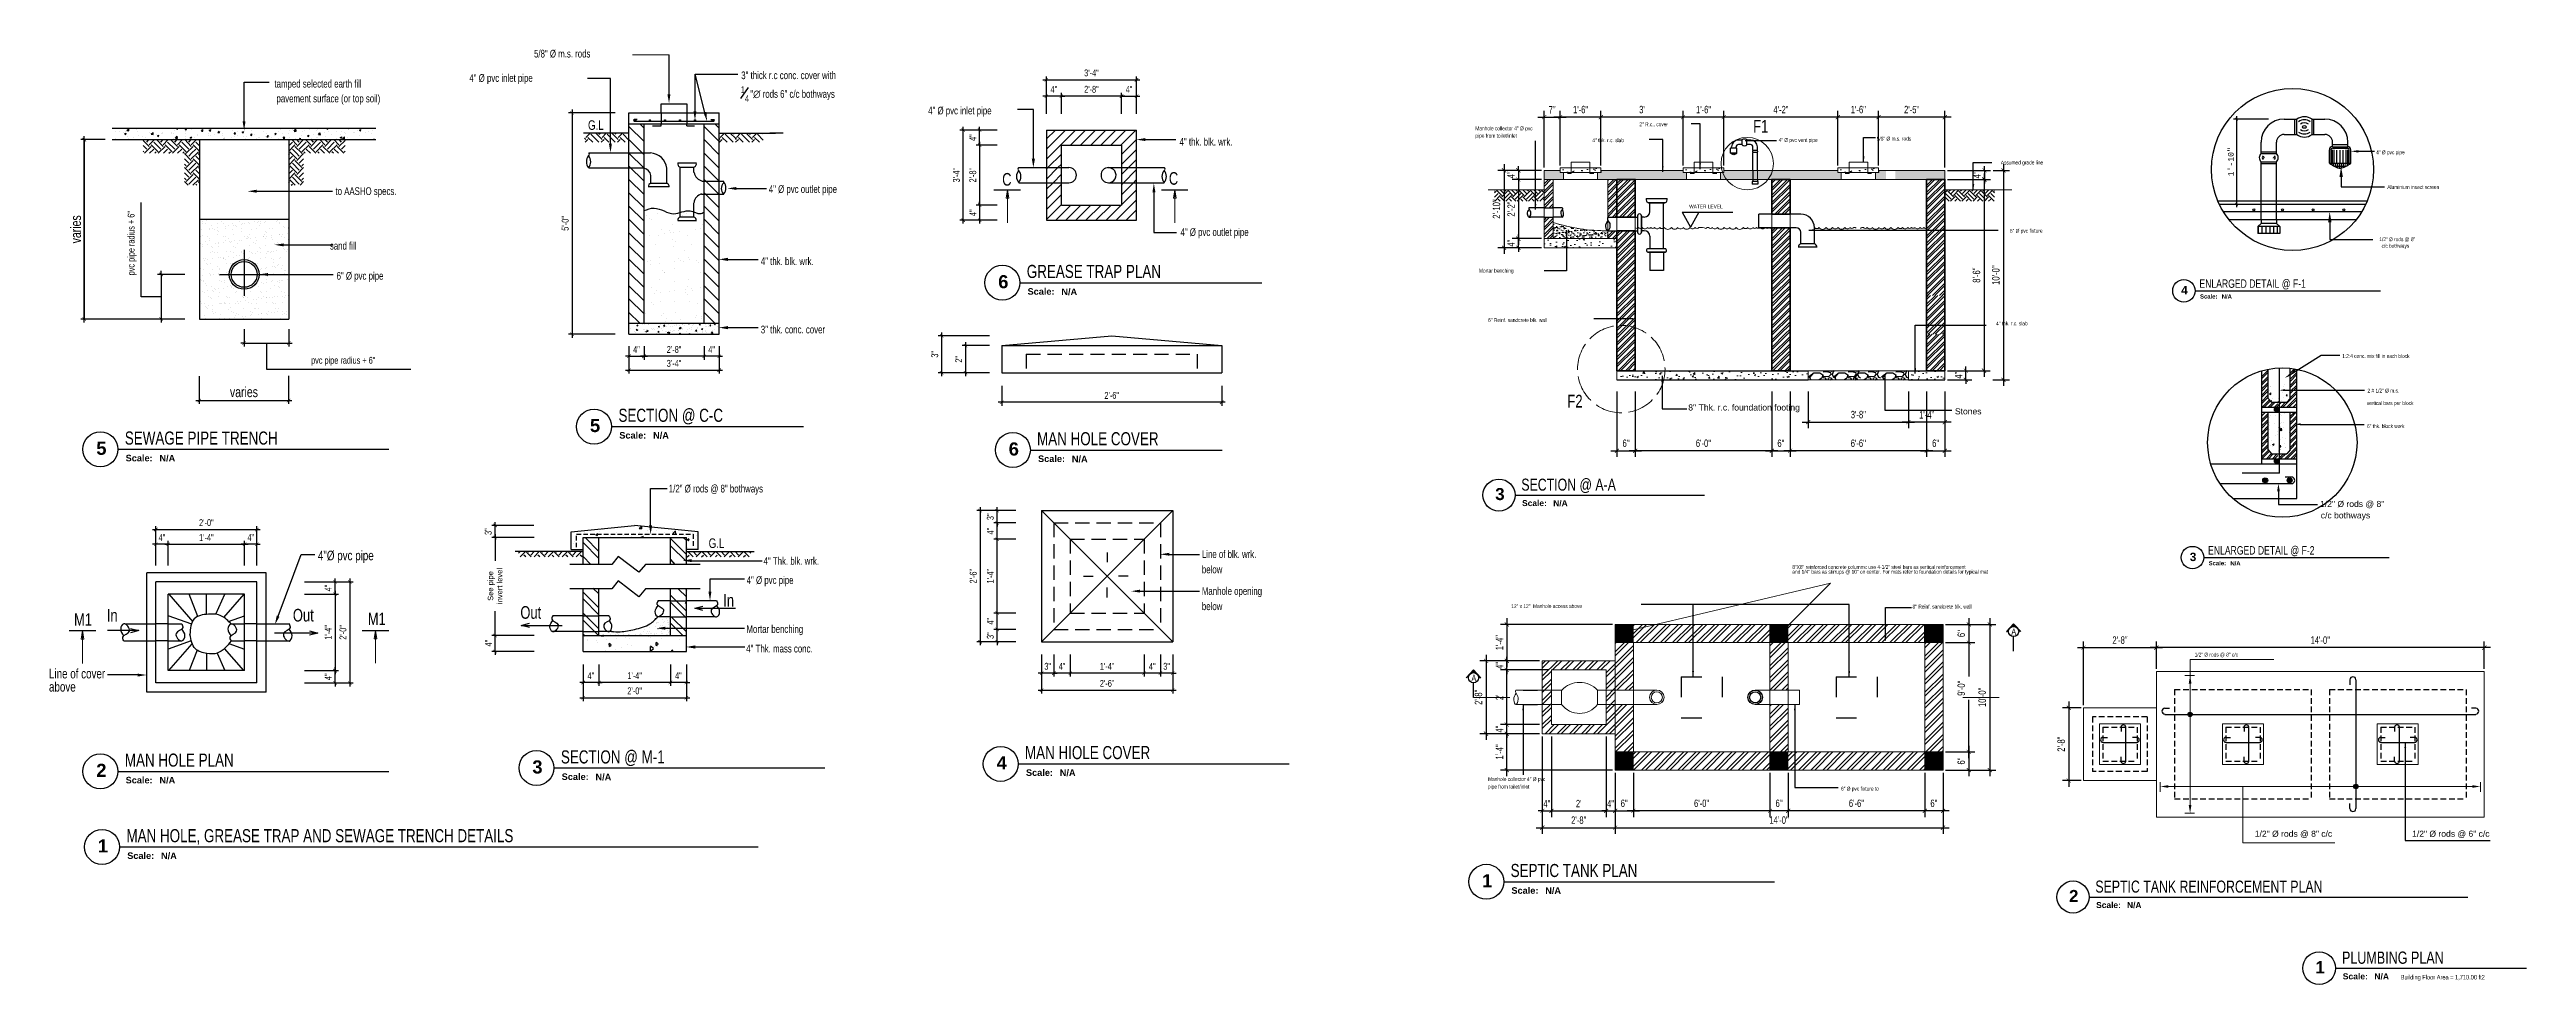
# Model space of a CAD drawing. Header units: inches. Extents: x 8351 to 42256, y 21052 to 33437.
# Drawn here: x 16514 to 17601, y 24066 to 24477 of the extents above; entities that cross this region are included whole.
import ezdxf
from ezdxf.enums import TextEntityAlignment as Align

# ---------------------------------------------------------------- set-up
doc = ezdxf.new("R2010")
doc.units = ezdxf.units.IN
doc.header["$MEASUREMENT"] = 0
for name, pattern in [('ACAD_ISO02W100', [15, 12, -3]), ('ACAD_ISO03W100', [30, 12, -18]), ('DASHED', [0.75, 0.5, -0.25]), ('DASHED2', [0.375, 0.25, -0.125]), ('HIDDEN', [0.375, 0.25, -0.125])]:
    doc.linetypes.add(name, pattern=pattern)
for name, color, linetype, lineweight in [('A-ANNO-NOTE', 7, 'Continuous', 9), ('text', 7, 'Continuous', 9), ('wall', 7, 'Continuous', 53)]:
    doc.layers.add(name, color=color, linetype=linetype, lineweight=lineweight)
for name, color, linetype in [('A-ANNO-TEXT', 2, 'Continuous'), ('dim', 7, 'Continuous'), ('STEEL', 242, 'Continuous'), ('window', 7, 'Continuous')]:
    doc.layers.add(name, color=color, linetype=linetype)
doc.styles.add('AEP', font='swisscl.ttf')
doc.styles.add('AEP style', font='swisscl.ttf')
doc.styles.add('RomanS', font='tahoma.ttf')
doc.styles.add('SANSSERIFBOLD', font='sanssb__.ttf')
doc.styles.get("Standard").update_dxf_attribs({"font": 'consolab.ttf', "height": 11})
doc.styles.add('style1', font='arial.ttf')
doc.dimstyles.new('A4', dxfattribs={"dimscale": 47, "dimtxt": 12, "dimasz": 0.1875, "dimexe": 0.18, "dimexo": 0.0625, "dimgap": 0.09, "dimtad": 1, "dimdec": 0, "dimzin": 0, "dimdsep": 46, "dimlunit": 4, "dimtxsty": 'Standard', "dimcen": 0.09, "dimclrd": 252, "dimclre": 252, "dimadec": 0, "dimazin": 0, "dimtfac": 1, "dimtdec": 0, "dimtix": 1, "dimtofl": 0, "dimtmove": 2, "dimatfit": 3, "dimfxl": 1, "dimtolj": 1, "dimtzin": 0, "dimlwd": 18, "dimlwe": 18, "dimarcsym": 0})
doc.dimstyles.new('BB', dxfattribs={"dimscale": 20, "dimtxt": 0.18, "dimasz": 0.125, "dimexe": 0.18, "dimexo": 0.0625, "dimgap": 0.09, "dimtad": 1, "dimdec": 0, "dimzin": 0, "dimdsep": 46, "dimlunit": 4, "dimtxsty": 'RomanS', "dimblk": 'ARCHTICK', "dimcen": 0.09, "dimclrt": 4, "dimadec": 0, "dimazin": 0, "dimtfac": 1, "dimtdec": 0, "dimtofl": 0, "dimtmove": 1, "dimatfit": 3, "dimfxl": 1, "dimtolj": 1, "dimtzin": 0, "dimarcsym": 0})
doc.dimstyles.new('IB-1', dxfattribs={"dimscale": 46, "dimtxt": 0.18, "dimasz": 0.1, "dimexe": 0.15, "dimexo": 0.0625, "dimgap": 0.09, "dimtad": 1, "dimdec": 0, "dimzin": 0, "dimdsep": 46, "dimlunit": 4, "dimtxsty": 'AEP', "dimblk": 'ARCHTICK', "dimcen": 0.09, "dimdle": 0.15, "dimclrd": 8, "dimclre": 8, "dimadec": 0, "dimazin": 0, "dimtfac": 1, "dimtdec": 0, "dimtix": 1, "dimtmove": 2, "dimatfit": 3, "dimfxl": 1, "dimtolj": 1, "dimtzin": 0, "dimarcsym": 0})
pattern_1 = [(45, (-65632.2043, 142692.619), (-2.65165043, 2.65165043), []), (45, (-65630.4366, 142692.619), (-2.65165043, 2.65165043), [])]
pattern_2 = [(50, (-65631.3867, 142724.394), (7.17260183, -0.62752135), [0.75, -8.25]), (355, (-65631.387, 142724.394), (-1.38751334, 7.52192134), [0.6, -6.6]), (100.4514, (-65630.789, 142724.342), (5.78509382, 6.89439542), [0.6374019, -7.01142112]), (46.1842, (-65631.387, 142726.394), (10.6724105, -1.65519014), [1.125, -12.375]), (96.6356, (-65630.497, 142726.256), (9.34662706, 9.7411787), [0.9561029, -10.51713]), (351.1842, (-65631.387, 142726.394), (9.34661945, 9.741186), [0.9, -9.9]), (21, (-65630.3867, 142725.894), (5.96907052, -4.0261889), [0.75, -8.25]), (326, (-65630.387, 142725.894), (2.43315332, 7.25150045), [0.6, -6.6]), (71.4514, (-65629.889, 142725.5586), (8.4022263, 3.22530497), [0.6374019, -7.01142112]), (37.5, (-65631.3867, 142724.3941), (0.121598553, 3.32893854), [0, -6.52, 0, -6.7, 0, -6.625]), (7.5, (-65631.3867, 142724.394), (2.630695374, 3.94411712), [0, -3.82, 0, -6.37, 0, -2.525]), (327.5, (-65633.6167, 142724.3941), (5.33822436, -0.225548717), [0, -2.5, 0, -7.8, 0, -10.35]), (317.5, (-65634.6167, 142724.394), (5.8318617, 1.00104982), [0, -3.25, 0, -5.18, 0, -7.35])]
pattern_3 = [(45, (-65631.3867, 142724.3941), (-1.590990258, 1.590990258), []), (45, (-65630.326, 142724.3941), (-1.590990258, 1.590990258), [])]

msp = doc.modelspace()

# ---------------------------------------------------------------- texts
at = {"color": 0}
for s, height, style, p in [('5/8" %%C m.s. rods ', 3.36, 'AEP style', (16726.3, 24473.7)), ('4" %%C pvc inlet pipe', 3.36, 'AEP style', (16697.9, 24463)), ('3" thick r.c conc. cover with ', 3.36, 'AEP style', (16817.3, 24464.2)), ('tamped selected earth fill', 3.36, 'AEP style', (16612.3, 24460.5)), ('pavement surface (or top soil) ', 3.36, 'AEP style', (16613.2, 24454)), ('"∅ rods 6" c/c bothways', 3.36, 'AEP style', (16821.3, 24456)), ('4" %%C pvc inlet pipe', 3.36, 'AEP style', (16899.4, 24448.7)), ("Manhole collector 4'' %%C pvc", 1.68, 'AEP style', (17139.7, 24441.7)), ("2'' R.c.. cover", 1.68, 'AEP style', (17211.7, 24443.5)), ('4" thk. blk. wrk.', 3.36, 'AEP style', (17009.8, 24435)), ('pipe from toilet/inlet', 1.68, 'AEP style', (17139.7, 24438.5)), ('4" thk. r.c. slab', 1.68, 'AEP style', (17191.1, 24436.5)), ('4" %%C pvc vent pipe', 1.68, 'AEP style', (17272.9, 24436.6)), ('5/8" %%C m.s. rods ', 1.68, 'AEP style', (17316, 24437.2)), ('4" %%C pvc pipe', 1.68, 'AEP style', (17535.3, 24431.2)), ('Assumed grade line', 1.68, 'AEP style', (17370.5, 24426.7)), ('to AASHO specs.', 3.36, 'AEP style', (16639.1, 24413.3)), ('4" %%C pvc outlet pipe', 3.36, 'AEP style', (16829.4, 24414.2)), ('Aluminium insect screen', 1.68, 'AEP style', (17540.2, 24415.9)), ('WATER LEVEL', 1.68, 'AEP style', (17233.6, 24407.4)), (' sand fill', 3.36, 'AEP style', (16635.7, 24389.3)), ('4" %%C pvc outlet pipe', 3.36, 'AEP style', (17010.2, 24395.3)), ('6" %%C pvc fixture ', 1.68, 'AEP style', (17374.5, 24396.7)), ('1/2" %%C rods @ 8"', 1.68, 'AEP style', (17536.7, 24393)), ('c/c bothways', 1.68, 'AEP style', (17537.7, 24390.1)), ('6" %%C pvc pipe', 3.36, 'AEP style', (16639.6, 24376.1)), ('4" thk. blk. wrk.', 3.36, 'AEP style', (16825.9, 24382.5)), ('Mortar benching', 1.68, 'AEP style', (17141.3, 24379.2)), ('3" thk. conc. cover', 3.36, 'AEP style', (16825.9, 24352.5)), ("6'' Reinf. sandcrete blk. wall", 1.68, 'AEP style', (17145.3, 24357.5)), ('4" thk. r.c. slab', 1.68, 'AEP style', (17368.4, 24356)), ('1:2:4 conc. mix fill in each block', 1.68, 'AEP style', (17520.4, 24341.7)), ('2 # 1/2" %%C m.s. ', 1.68, 'AEP style', (17531.5, 24326.5)), ("8'' Thk. r.c. foundation footing ", 2.688, 'style1', (17233.2, 24318.6)), ('Stones', 2.69, 'style1', (17350.3, 24316.9)), ('vertical bars per block', 1.68, 'AEP style', (17531.2, 24321)), ('6" thk. block work', 1.68, 'AEP style', (17531.3, 24310.9)), ('1/2" %%C rods @ 8" bothways', 3.36, 'AEP style', (16785.5, 24282.6)), ('1/2" %%C rods @ 8"', 2.688, 'style1', (17510.7, 24276.2)), ('c/c bothways', 2.688, 'style1', (17511, 24271.2)), ('4"%%C pvc pipe', 4.2, 'AEP style', (16631.4, 24252.8)), ('4" Thk. blk. wrk.', 3.36, 'AEP style', (16827.1, 24250.8)), ('below', 3.36, 'AEP style', (17019.6, 24247.1)), ('Line of blk. wrk.', 3.36, 'AEP style', (17019.6, 24253.8)), ('8"X8" reinforced concrete columns: use 4-1/2" steel bars as vertical reinforcement', 1.68, 'AEP style', (17278.9, 24249)), ('and 1/4" bars as stirrups @ 10" on center. For mats refer to foundation details for typical mat', 1.68, 'AEP style', (17278.9, 24246.9)), ('4" %%C pvc pipe', 3.36, 'AEP style', (16819.7, 24242.4)), ('Manhole opening', 3.36, 'AEP style', (17019.6, 24237.6)), ('below', 3.36, 'AEP style', (17019.6, 24230.9)), ('12" x 12"  Manhole access above', 1.68, 'AEP style', (17155.5, 24231.8)), ("8'' Reinf. sandcrete blk. wall", 1.68, 'AEP style', (17331.7, 24231.6)), ('4" Thk. mass conc.', 3.36, 'AEP style', (16819.5, 24212.3)), ('Mortar benching', 3.36, 'AEP style', (16819.6, 24220.9)), ('Line of cover', 4.2, 'AEP style', (16513.3, 24200.9)), ('1/2" %%C rods @ 8" c/c', 1.68, 'AEP style', (17455.6, 24210.5)), ('above', 4.2, 'AEP style', (16513.3, 24195.1)), ('pipe from toilet/inlet', 1.68, 'AEP style', (17145.2, 24152.5)), ("Manhole collector 4'' %%C pvc", 1.68, 'AEP style', (17145.3, 24155.8)), ('6" %%C pvc fixture to', 1.68, 'AEP style', (17300.3, 24151.6)), ('1/2" %%C rods @ 8" c/c', 2.688, 'style1', (17482, 24131.3)), ('1/2" %%C rods @ 6" c/c', 2.688, 'style1', (17551.1, 24131.3))]:
    msp.add_text(s, height=height, dxfattribs=dict(at, style=style)).set_placement(p)
at = {"color": 0, "linetype": 'ByBlock', "style": 'AEP style'}
for s, height, p in [('1', 2.94, (16817.1, 24458.1)), ('4', 2.94, (16818.9, 24454.2)), ('G.L', 4.2, (16750, 24441.9)), ('G.L', 4.2, (16803, 24258.2))]:
    msp.add_text(s, height=height, dxfattribs=at).set_placement(p)
at = {"color": 0, "char_height": 3, "attachment_point": 5, "style": 'AEP style'}
for s, insert in [('\\A1;3\'-4"', (16971.1, 24466.9)), ('\\A1;4"', (16954.6, 24459.7)), ('\\A1;2\'-8"', (16971.1, 24459.7)), ('\\A1;4"', (16987.6, 24459.7)), ('\\A1;4"', (16771.3, 24345.4)), ('\\A1;2\'-8"', (16787.8, 24345.4)), ('\\A1;4"', (16804.3, 24345.4)), ('\\A1;pvc pipe radius + 6"', (16642.5, 24340.2)), ('\\A1;3\'-4"', (16787.8, 24339.3))]:
    msp.add_mtext(s, dxfattribs=dict(at, insert=insert))
at = {"color": 0, "char_height": 3, "attachment_point": 5, "rotation": 90, "style": 'AEP style'}
for s, insert in [('\\A1;4"', (16919, 24438.5)), ('\\A1;3\'-4"', (16911.8, 24422)), ('\\A1;2\'-8"', (16919, 24422)), ('\\A1;pvc pipe radius + 6"', (16549.8, 24392.1)), ('\\A1;5\'-0"', (16740, 24400.8)), ('\\A1;4"', (16919, 24405.5))]:
    msp.add_mtext(s, dxfattribs=dict(at, insert=insert))
at = {"color": 0, "linetype": 'ByBlock', "insert": (17471.5, 24427.9), "char_height": 2.52, "attachment_point": 5, "rotation": 90}
msp.add_mtext('\\A1;1\'-10"', dxfattribs=at)
at = {"color": 0, "linetype": 'ByBlock', "attachment_point": 5, "rotation": 90, "style": 'AEP style'}
for s, insert, char_height in [('\\A1;varies', (16525.1, 24398.2), 4.5), ('\\A1;3"', (16902.3, 24343.3), 3), ('\\A1;2"', (16912.8, 24341.1), 3), ('\\A1;3"', (16926.7, 24271.9), 3), ('\\A1;3"', (16706.2, 24265.4), 3), ('\\A1;4"', (16926.7, 24265.6), 3), ('\\A1;{\\Fextslim2|c0;\\H0.8x;See pipe \\Pinvert level}', (16709.2, 24241.5), 3), ('\\A1;2\'-6"', (16919.2, 24245.8), 3), ('\\A1;1\'-4"', (16926.7, 24245.8), 3), ('\\A1;4" ', (16635.9, 24240.6), 3), ('\\A1;4"', (16926.7, 24226), 3), ('\\A1;1\'-4"', (16635.9, 24221.1), 3), ('\\A1;2\'-0"', (16642.4, 24221.1), 3), ('\\A1;4"', (16706.3, 24216.4), 3), ('\\A1;3"', (16926.7, 24219.7), 3), ('\\A1;4" ', (16635.9, 24201.6), 3)]:
    msp.add_mtext(s, dxfattribs=dict(at, insert=insert, char_height=char_height))
at = {"color": 0, "linetype": 'ByBlock', "attachment_point": 5, "style": 'AEP style'}
for s, insert, char_height in [('\\A1;varies', (16598.9, 24326.7), 4.5), ('\\A1;2\'-6"', (16980, 24325.2), 3), ('\\A1;2\'-0"', (16582.4, 24269.3), 3), ('\\A1;4" ', (16562.9, 24262.8), 3), ('\\A1;1\'-4"', (16582.4, 24262.8), 3), ('\\A1;4" ', (16601.9, 24262.8), 3), ('\\A1;4"', (16751.3, 24202.1), 3), ('\\A1;1\'-4"', (16770.5, 24202.1), 3), ('\\A1;4"', (16789.7, 24202.1), 3), ('\\A1;3"', (16951.9, 24206.2), 3), ('\\A1;4"', (16958.2, 24206.2), 3), ('\\A1;1\'-4"', (16978, 24206.2), 3), ('\\A1;4"', (16997.8, 24206.2), 3), ('\\A1;3"', (17004.1, 24206.2), 3), ('\\A1;2\'-0"', (16770.5, 24195.4), 3), ('\\A1;2\'-6"', (16978, 24198.7), 3)]:
    msp.add_mtext(s, dxfattribs=dict(at, insert=insert, char_height=char_height))
at = {"layer": 'A-ANNO-TEXT', "color": 5, "lineweight": 0, "insert": (17546.1, 24070.6), "char_height": 1.976, "width": 74.143, "attachment_point": 1, "line_spacing_factor": 0.923077, "style": 'AEP style'}
msp.add_mtext('Building Floor Area = 1,710.00 ft2', dxfattribs=at)
at = {"layer": 'text', "color": 0, "style": 'AEP style'}
for s, height, p in [('F1', 5.6, (17261.7, 24440.7)), ('C', 5.54, (16931.9, 24417.4)), ('C', 5.54, (17005.1, 24417.8)), ('F2', 5.6, (17180.1, 24319.9)), ('In', 5.54, (16809.4, 24232.4)), ('M1', 5.54, (16524.3, 24224)), ('In', 5.54, (16538.7, 24225.8)), ('Out', 5.54, (16620.4, 24225.9)), ('M1', 5.54, (16653.3, 24224.3)), ('Out', 5.54, (16720.3, 24227.1)), ('A', 2.8, (17375.1, 24220)), ('A', 2.8, (17138, 24199.7))]:
    msp.add_text(s, height=height, dxfattribs=at).set_placement(p)

# ---------------------------------------------------------------- blocks, each defined once
blk = doc.blocks.new('_ArchTick')
at = {"color": 0, "linetype": 'ByBlock', "const_width": 0.15}
blk.add_lwpolyline([(-0.5, -0.5), (0.5, 0.5)], dxfattribs=at)
blk = doc.blocks.new('*D488')
at = {"layer": 'A-ANNO-NOTE', "color": 8, "linetype": 'Continuous', "lineweight": -2, "transparency": 16777216}
for p, q in [((17365.6, 24227.3), (17365.6, 24157.9)), ((17346.2, 24224.6), (17368.3, 24224.6)), ((17346.2, 24160.6), (17368.3, 24160.6))]:
    blk.add_line(p, q, dxfattribs=at)
at = {"layer": 'Defpoints', "color": 0, "linetype": 'Continuous', "transparency": 16777216}
for p in [(17345.1, 24224.6), (17345.1, 24160.6), (17365.6, 24160.6)]:
    blk.add_point(p, dxfattribs=at)
at = {"layer": 'A-ANNO-NOTE', "color": 8, "linetype": 'Continuous', "lineweight": -2, "transparency": 16777216, "xscale": 1.8, "yscale": 1.8, "zscale": 1.8}
for p, rotation in [((17365.6, 24224.6), 90), ((17365.6, 24160.6), 270)]:
    blk.add_blockref('_ArchTick', p, dxfattribs=dict(at, rotation=rotation))
at = {"layer": 'A-ANNO-NOTE', "color": 0, "linetype": 'Continuous', "transparency": 16777216, "insert": (17362.3, 24192.6), "char_height": 3.24, "attachment_point": 5, "rotation": 90, "style": 'AEP'}
blk.add_mtext("\\A1;10'-0''", dxfattribs=at)
blk = doc.blocks.new('*D489')
at = {"layer": 'A-ANNO-NOTE', "color": 8, "linetype": 'Continuous', "lineweight": -2, "transparency": 16777216}
for p, q in [((17201.1, 24159.4), (17201.1, 24140)), ((17209.1, 24159.4), (17209.1, 24140)), ((17198.4, 24142.7), (17211.8, 24142.7))]:
    blk.add_line(p, q, dxfattribs=at)
at = {"layer": 'Defpoints', "color": 0, "linetype": 'Continuous', "transparency": 16777216}
for p in [(17201.1, 24160.6), (17209.1, 24160.6), (17209.1, 24142.7)]:
    blk.add_point(p, dxfattribs=at)
at = {"layer": 'A-ANNO-NOTE', "color": 8, "linetype": 'Continuous', "lineweight": -2, "transparency": 16777216, "xscale": 1.8, "yscale": 1.8, "zscale": 1.8, "rotation": 180}
blk.add_blockref('_ArchTick', (17201.1, 24142.7), dxfattribs=at)
at = {"layer": 'A-ANNO-NOTE', "color": 8, "linetype": 'Continuous', "lineweight": -2, "transparency": 16777216, "xscale": 1.8, "yscale": 1.8, "zscale": 1.8}
blk.add_blockref('_ArchTick', (17209.1, 24142.7), dxfattribs=at)
at = {"layer": 'A-ANNO-NOTE', "color": 0, "linetype": 'Continuous', "transparency": 16777216, "insert": (17205.1, 24146), "char_height": 3.24, "attachment_point": 5, "style": 'AEP'}
blk.add_mtext("\\A1;6''", dxfattribs=at)
blk = doc.blocks.new('*D445')
at = {"layer": 'A-ANNO-NOTE', "color": 8, "linetype": 'Continuous', "lineweight": -2, "transparency": 16777216}
for p, q in [((17197.1, 24175.4), (17197.1, 24140)), ((17201.1, 24159.4), (17201.1, 24140)), ((17197.1, 24142.7), (17195.3, 24142.7)), ((17197.1, 24142.7), (17201.1, 24142.7)), ((17201.1, 24142.7), (17202.9, 24142.7))]:
    blk.add_line(p, q, dxfattribs=at)
at = {"layer": 'Defpoints', "color": 0, "linetype": 'Continuous', "transparency": 16777216}
for p in [(17197.1, 24176.6), (17201.1, 24160.6), (17201.1, 24142.7)]:
    blk.add_point(p, dxfattribs=at)
at = {"layer": 'A-ANNO-NOTE', "color": 8, "linetype": 'Continuous', "lineweight": -2, "transparency": 16777216, "xscale": 1.8, "yscale": 1.8, "zscale": 1.8}
blk.add_blockref('_ArchTick', (17197.1, 24142.7), dxfattribs=at)
at = {"layer": 'A-ANNO-NOTE', "color": 8, "linetype": 'Continuous', "lineweight": -2, "transparency": 16777216, "xscale": 1.8, "yscale": 1.8, "zscale": 1.8, "rotation": 180}
blk.add_blockref('_ArchTick', (17201.1, 24142.7), dxfattribs=at)
at = {"layer": 'A-ANNO-NOTE', "color": 0, "linetype": 'Continuous', "transparency": 16777216, "insert": (17199.1, 24145.9), "char_height": 3.24, "attachment_point": 5, "style": 'AEP'}
blk.add_mtext('\\A1;4"', dxfattribs=at)
blk = doc.blocks.new('*D446')
at = {"layer": 'A-ANNO-NOTE', "color": 8, "linetype": 'Continuous', "lineweight": -2, "transparency": 16777216}
for p, q in [((17173.1, 24175.4), (17173.1, 24140)), ((17197.1, 24175.4), (17197.1, 24140)), ((17170.4, 24142.7), (17199.8, 24142.7))]:
    blk.add_line(p, q, dxfattribs=at)
at = {"layer": 'Defpoints', "color": 0, "linetype": 'Continuous', "transparency": 16777216}
for p in [(17173.1, 24176.6), (17197.1, 24176.6), (17197.1, 24142.7)]:
    blk.add_point(p, dxfattribs=at)
at = {"layer": 'A-ANNO-NOTE', "color": 8, "linetype": 'Continuous', "lineweight": -2, "transparency": 16777216, "xscale": 1.8, "yscale": 1.8, "zscale": 1.8, "rotation": 180}
blk.add_blockref('_ArchTick', (17173.1, 24142.7), dxfattribs=at)
at = {"layer": 'A-ANNO-NOTE', "color": 8, "linetype": 'Continuous', "lineweight": -2, "transparency": 16777216, "xscale": 1.8, "yscale": 1.8, "zscale": 1.8}
blk.add_blockref('_ArchTick', (17197.1, 24142.7), dxfattribs=at)
at = {"layer": 'A-ANNO-NOTE', "color": 0, "linetype": 'Continuous', "transparency": 16777216, "insert": (17185.1, 24145.9), "char_height": 3.24, "attachment_point": 5, "style": 'AEP'}
blk.add_mtext("\\A1;2'", dxfattribs=at)
blk = doc.blocks.new('*D490')
at = {"layer": 'A-ANNO-NOTE', "color": 8, "linetype": 'Continuous', "lineweight": -2, "transparency": 16777216}
for p, q in [((17169.1, 24175.4), (17169.1, 24140)), ((17173.1, 24175.4), (17173.1, 24140)), ((17169.1, 24142.7), (17167.3, 24142.7)), ((17169.1, 24142.7), (17173.1, 24142.7)), ((17173.1, 24142.7), (17174.9, 24142.7))]:
    blk.add_line(p, q, dxfattribs=at)
at = {"layer": 'Defpoints', "color": 0, "linetype": 'Continuous', "transparency": 16777216}
for p in [(17169.1, 24176.6), (17173.1, 24176.6), (17173.1, 24142.7)]:
    blk.add_point(p, dxfattribs=at)
at = {"layer": 'A-ANNO-NOTE', "color": 8, "linetype": 'Continuous', "lineweight": -2, "transparency": 16777216, "xscale": 1.8, "yscale": 1.8, "zscale": 1.8}
blk.add_blockref('_ArchTick', (17169.1, 24142.7), dxfattribs=at)
at = {"layer": 'A-ANNO-NOTE', "color": 8, "linetype": 'Continuous', "lineweight": -2, "transparency": 16777216, "xscale": 1.8, "yscale": 1.8, "zscale": 1.8, "rotation": 180}
blk.add_blockref('_ArchTick', (17173.1, 24142.7), dxfattribs=at)
at = {"layer": 'A-ANNO-NOTE', "color": 0, "linetype": 'Continuous', "transparency": 16777216, "insert": (17171.1, 24145.9), "char_height": 3.24, "attachment_point": 5, "style": 'AEP'}
blk.add_mtext('\\A1;4"', dxfattribs=at)
blk = doc.blocks.new('*D447')
at = {"layer": 'A-ANNO-NOTE', "color": 8, "linetype": 'Continuous', "lineweight": -2, "transparency": 16777216}
for p, q in [((17209.1, 24155.9), (17209.1, 24140)), ((17269.1, 24159.4), (17269.1, 24140)), ((17271.8, 24142.7), (17206.4, 24142.7))]:
    blk.add_line(p, q, dxfattribs=at)
at = {"layer": 'Defpoints', "color": 0, "linetype": 'Continuous', "transparency": 16777216}
for p in [(17269.1, 24160.6), (17209.1, 24157), (17209.1, 24142.7)]:
    blk.add_point(p, dxfattribs=at)
at = {"layer": 'A-ANNO-NOTE', "color": 8, "linetype": 'Continuous', "lineweight": -2, "transparency": 16777216, "xscale": 1.8, "yscale": 1.8, "zscale": 1.8, "rotation": 180}
blk.add_blockref('_ArchTick', (17209.1, 24142.7), dxfattribs=at)
at = {"layer": 'A-ANNO-NOTE', "color": 8, "linetype": 'Continuous', "lineweight": -2, "transparency": 16777216, "xscale": 1.8, "yscale": 1.8, "zscale": 1.8}
blk.add_blockref('_ArchTick', (17269.1, 24142.7), dxfattribs=at)
at = {"layer": 'A-ANNO-NOTE', "color": 0, "linetype": 'Continuous', "transparency": 16777216, "insert": (17239.1, 24146), "char_height": 3.24, "attachment_point": 5, "style": 'AEP'}
blk.add_mtext("\\A1;6'-0''", dxfattribs=at)
blk = doc.blocks.new('*D448')
at = {"layer": 'A-ANNO-NOTE', "color": 8, "linetype": 'Continuous', "lineweight": -2, "transparency": 16777216}
for p, q in [((17269.1, 24159.4), (17269.1, 24140)), ((17277.1, 24159.4), (17277.1, 24140)), ((17279.8, 24142.7), (17266.4, 24142.7))]:
    blk.add_line(p, q, dxfattribs=at)
at = {"layer": 'Defpoints', "color": 0, "linetype": 'Continuous', "transparency": 16777216}
for p in [(17269.1, 24160.6), (17277.1, 24160.6), (17269.1, 24142.7)]:
    blk.add_point(p, dxfattribs=at)
at = {"layer": 'A-ANNO-NOTE', "color": 8, "linetype": 'Continuous', "lineweight": -2, "transparency": 16777216, "xscale": 1.8, "yscale": 1.8, "zscale": 1.8, "rotation": 180}
blk.add_blockref('_ArchTick', (17269.1, 24142.7), dxfattribs=at)
at = {"layer": 'A-ANNO-NOTE', "color": 8, "linetype": 'Continuous', "lineweight": -2, "transparency": 16777216, "xscale": 1.8, "yscale": 1.8, "zscale": 1.8}
blk.add_blockref('_ArchTick', (17277.1, 24142.7), dxfattribs=at)
at = {"layer": 'A-ANNO-NOTE', "color": 0, "linetype": 'Continuous', "transparency": 16777216, "insert": (17273.1, 24146), "char_height": 3.24, "attachment_point": 5, "style": 'AEP'}
blk.add_mtext("\\A1;6''", dxfattribs=at)
blk = doc.blocks.new('*D449')
at = {"layer": 'A-ANNO-NOTE', "color": 8, "linetype": 'Continuous', "lineweight": -2, "transparency": 16777216}
for p, q in [((17277.1, 24159.4), (17277.1, 24140)), ((17337.1, 24159.4), (17337.1, 24140)), ((17339.8, 24142.7), (17274.4, 24142.7))]:
    blk.add_line(p, q, dxfattribs=at)
at = {"layer": 'Defpoints', "color": 0, "linetype": 'Continuous', "transparency": 16777216}
for p in [(17277.1, 24160.6), (17337.1, 24160.6), (17277.1, 24142.7)]:
    blk.add_point(p, dxfattribs=at)
at = {"layer": 'A-ANNO-NOTE', "color": 8, "linetype": 'Continuous', "lineweight": -2, "transparency": 16777216, "xscale": 1.8, "yscale": 1.8, "zscale": 1.8, "rotation": 180}
blk.add_blockref('_ArchTick', (17277.1, 24142.7), dxfattribs=at)
at = {"layer": 'A-ANNO-NOTE', "color": 8, "linetype": 'Continuous', "lineweight": -2, "transparency": 16777216, "xscale": 1.8, "yscale": 1.8, "zscale": 1.8}
blk.add_blockref('_ArchTick', (17337.1, 24142.7), dxfattribs=at)
at = {"layer": 'A-ANNO-NOTE', "color": 0, "linetype": 'Continuous', "transparency": 16777216, "insert": (17307.1, 24146), "char_height": 3.24, "attachment_point": 5, "style": 'AEP'}
blk.add_mtext("\\A1;6'-6''", dxfattribs=at)
blk = doc.blocks.new('*D450')
at = {"layer": 'A-ANNO-NOTE', "color": 8, "linetype": 'Continuous', "lineweight": -2, "transparency": 16777216}
for p, q in [((17337.1, 24159.4), (17337.1, 24140)), ((17345.1, 24159.4), (17345.1, 24140)), ((17347.8, 24142.7), (17334.4, 24142.7))]:
    blk.add_line(p, q, dxfattribs=at)
at = {"layer": 'Defpoints', "color": 0, "linetype": 'Continuous', "transparency": 16777216}
for p in [(17337.1, 24160.6), (17345.1, 24160.6), (17337.1, 24142.7)]:
    blk.add_point(p, dxfattribs=at)
at = {"layer": 'A-ANNO-NOTE', "color": 8, "linetype": 'Continuous', "lineweight": -2, "transparency": 16777216, "xscale": 1.8, "yscale": 1.8, "zscale": 1.8, "rotation": 180}
blk.add_blockref('_ArchTick', (17337.1, 24142.7), dxfattribs=at)
at = {"layer": 'A-ANNO-NOTE', "color": 8, "linetype": 'Continuous', "lineweight": -2, "transparency": 16777216, "xscale": 1.8, "yscale": 1.8, "zscale": 1.8}
blk.add_blockref('_ArchTick', (17345.1, 24142.7), dxfattribs=at)
at = {"layer": 'A-ANNO-NOTE', "color": 0, "linetype": 'Continuous', "transparency": 16777216, "insert": (17341.1, 24146), "char_height": 3.24, "attachment_point": 5, "style": 'AEP'}
blk.add_mtext("\\A1;6''", dxfattribs=at)
blk = doc.blocks.new('*D451')
at = {"layer": 'A-ANNO-NOTE', "color": 8, "linetype": 'Continuous', "lineweight": -2, "transparency": 16777216}
for p, q in [((17201.1, 24159.4), (17201.1, 24132.6)), ((17345.1, 24158.3), (17345.1, 24132.6)), ((17198.4, 24135.3), (17347.8, 24135.3))]:
    blk.add_line(p, q, dxfattribs=at)
at = {"layer": 'Defpoints', "color": 0, "linetype": 'Continuous', "transparency": 16777216}
for p in [(17201.1, 24160.6), (17345.1, 24159.4), (17345.1, 24135.3)]:
    blk.add_point(p, dxfattribs=at)
at = {"layer": 'A-ANNO-NOTE', "color": 8, "linetype": 'Continuous', "lineweight": -2, "transparency": 16777216, "xscale": 1.8, "yscale": 1.8, "zscale": 1.8, "rotation": 180}
blk.add_blockref('_ArchTick', (17201.1, 24135.3), dxfattribs=at)
at = {"layer": 'A-ANNO-NOTE', "color": 8, "linetype": 'Continuous', "lineweight": -2, "transparency": 16777216, "xscale": 1.8, "yscale": 1.8, "zscale": 1.8}
blk.add_blockref('_ArchTick', (17345.1, 24135.3), dxfattribs=at)
at = {"layer": 'A-ANNO-NOTE', "color": 0, "linetype": 'Continuous', "transparency": 16777216, "insert": (17273.1, 24138.6), "char_height": 3.24, "attachment_point": 5, "style": 'AEP'}
blk.add_mtext("\\A1;14'-0''", dxfattribs=at)
blk = doc.blocks.new('*D452')
at = {"layer": 'A-ANNO-NOTE', "color": 8, "linetype": 'Continuous', "lineweight": -2, "transparency": 16777216}
for p, q in [((17169.1, 24175.4), (17169.1, 24132.6)), ((17201.1, 24157.1), (17201.1, 24132.6)), ((17166.4, 24135.3), (17203.8, 24135.3))]:
    blk.add_line(p, q, dxfattribs=at)
at = {"layer": 'Defpoints', "color": 0, "linetype": 'Continuous', "transparency": 16777216}
for p in [(17169.1, 24176.6), (17201.1, 24158.3), (17201.1, 24135.3)]:
    blk.add_point(p, dxfattribs=at)
at = {"layer": 'A-ANNO-NOTE', "color": 8, "linetype": 'Continuous', "lineweight": -2, "transparency": 16777216, "xscale": 1.8, "yscale": 1.8, "zscale": 1.8, "rotation": 180}
blk.add_blockref('_ArchTick', (17169.1, 24135.3), dxfattribs=at)
at = {"layer": 'A-ANNO-NOTE', "color": 8, "linetype": 'Continuous', "lineweight": -2, "transparency": 16777216, "xscale": 1.8, "yscale": 1.8, "zscale": 1.8}
blk.add_blockref('_ArchTick', (17201.1, 24135.3), dxfattribs=at)
at = {"layer": 'A-ANNO-NOTE', "color": 0, "linetype": 'Continuous', "transparency": 16777216, "insert": (17185.1, 24138.6), "char_height": 3.24, "attachment_point": 5, "style": 'AEP'}
blk.add_mtext('\\A1;2\'-8"', dxfattribs=at)
blk = doc.blocks.new('*D453')
at = {"layer": 'A-ANNO-NOTE', "color": 8, "linetype": 'Continuous', "lineweight": -2, "transparency": 16777216}
for p, q in [((17356.4, 24171.3), (17356.4, 24157.9)), ((17346.2, 24168.6), (17359.1, 24168.6)), ((17346.2, 24160.6), (17359.1, 24160.6))]:
    blk.add_line(p, q, dxfattribs=at)
at = {"layer": 'Defpoints', "color": 0, "linetype": 'Continuous', "transparency": 16777216}
for p in [(17345.1, 24168.6), (17345.1, 24160.6), (17356.4, 24160.6)]:
    blk.add_point(p, dxfattribs=at)
at = {"layer": 'A-ANNO-NOTE', "color": 8, "linetype": 'Continuous', "lineweight": -2, "transparency": 16777216, "xscale": 1.8, "yscale": 1.8, "zscale": 1.8}
for p, rotation in [((17356.4, 24168.6), 90), ((17356.4, 24160.6), 270)]:
    blk.add_blockref('_ArchTick', p, dxfattribs=dict(at, rotation=rotation))
at = {"layer": 'A-ANNO-NOTE', "color": 0, "linetype": 'Continuous', "transparency": 16777216, "insert": (17353.1, 24164.6), "char_height": 3.24, "attachment_point": 5, "rotation": 90, "style": 'AEP'}
blk.add_mtext("\\A1;6''", dxfattribs=at)
blk = doc.blocks.new('*D454')
at = {"layer": 'A-ANNO-NOTE', "color": 8, "linetype": 'Continuous', "lineweight": -2, "transparency": 16777216}
for p, q in [((17346.2, 24216.6), (17359.1, 24216.6)), ((17356.4, 24219.3), (17356.4, 24201.7)), ((17356.4, 24165.9), (17356.4, 24191.5)), ((17351.8, 24168.6), (17359.1, 24168.6))]:
    blk.add_line(p, q, dxfattribs=at)
at = {"layer": 'Defpoints', "color": 0, "linetype": 'Continuous', "transparency": 16777216}
for p in [(17345.1, 24216.6), (17350.6, 24168.6), (17356.4, 24168.6)]:
    blk.add_point(p, dxfattribs=at)
at = {"layer": 'A-ANNO-NOTE', "color": 8, "linetype": 'Continuous', "lineweight": -2, "transparency": 16777216, "xscale": 1.8, "yscale": 1.8, "zscale": 1.8}
for p, rotation in [((17356.4, 24216.6), 90), ((17356.4, 24168.6), 270)]:
    blk.add_blockref('_ArchTick', p, dxfattribs=dict(at, rotation=rotation))
at = {"layer": 'A-ANNO-NOTE', "color": 0, "linetype": 'Continuous', "transparency": 16777216, "insert": (17353.1, 24196.6), "char_height": 3.24, "attachment_point": 5, "rotation": 90, "style": 'AEP'}
blk.add_mtext("\\A1;9'-0''", dxfattribs=at)
blk = doc.blocks.new('*D455')
at = {"layer": 'A-ANNO-NOTE', "color": 8, "linetype": 'Continuous', "lineweight": -2, "transparency": 16777216}
for p, q in [((17356.4, 24227.3), (17356.4, 24213.9)), ((17346.2, 24224.6), (17359.1, 24224.6)), ((17347.5, 24216.6), (17359.1, 24216.6))]:
    blk.add_line(p, q, dxfattribs=at)
at = {"layer": 'Defpoints', "color": 0, "linetype": 'Continuous', "transparency": 16777216}
for p in [(17345.1, 24224.6), (17346.3, 24216.6), (17356.4, 24216.6)]:
    blk.add_point(p, dxfattribs=at)
at = {"layer": 'A-ANNO-NOTE', "color": 8, "linetype": 'Continuous', "lineweight": -2, "transparency": 16777216, "xscale": 1.8, "yscale": 1.8, "zscale": 1.8}
for p, rotation in [((17356.4, 24224.6), 90), ((17356.4, 24216.6), 270)]:
    blk.add_blockref('_ArchTick', p, dxfattribs=dict(at, rotation=rotation))
at = {"layer": 'A-ANNO-NOTE', "color": 0, "linetype": 'Continuous', "transparency": 16777216, "insert": (17353.1, 24220.6), "char_height": 3.24, "attachment_point": 5, "rotation": 90, "style": 'AEP'}
blk.add_mtext("\\A1;6''", dxfattribs=at)
blk = doc.blocks.new('*D491')
at = {"layer": 'A-ANNO-NOTE', "color": 8, "linetype": 'Continuous', "lineweight": -2, "transparency": 16777216}
for p, q in [((17167.9, 24208.6), (17141.7, 24208.6)), ((17144.4, 24211.3), (17144.4, 24173.9)), ((17167.9, 24176.6), (17141.7, 24176.6))]:
    blk.add_line(p, q, dxfattribs=at)
at = {"layer": 'Defpoints', "color": 0, "linetype": 'Continuous', "transparency": 16777216}
for p in [(17169.1, 24208.6), (17144.4, 24176.6), (17169.1, 24176.6)]:
    blk.add_point(p, dxfattribs=at)
at = {"layer": 'A-ANNO-NOTE', "color": 8, "linetype": 'Continuous', "lineweight": -2, "transparency": 16777216, "xscale": 1.8, "yscale": 1.8, "zscale": 1.8}
for p, rotation in [((17144.4, 24208.6), 90), ((17144.4, 24176.6), 270)]:
    blk.add_blockref('_ArchTick', p, dxfattribs=dict(at, rotation=rotation))
at = {"layer": 'A-ANNO-NOTE', "color": 0, "linetype": 'Continuous', "transparency": 16777216, "insert": (17141.1, 24192.6), "char_height": 3.24, "attachment_point": 5, "rotation": 90, "style": 'AEP'}
blk.add_mtext('\\A1;2\'-8"', dxfattribs=at)
blk = doc.blocks.new('*D492')
at = {"layer": 'A-ANNO-NOTE', "color": 8, "linetype": 'Continuous', "lineweight": -2, "transparency": 16777216}
for p, q in [((17153.5, 24227.3), (17153.5, 24205.9)), ((17199.9, 24224.6), (17150.8, 24224.6)), ((17167.9, 24208.6), (17150.8, 24208.6))]:
    blk.add_line(p, q, dxfattribs=at)
at = {"layer": 'Defpoints', "color": 0, "linetype": 'Continuous', "transparency": 16777216}
for p in [(17201.1, 24224.6), (17153.5, 24208.6), (17169.1, 24208.6)]:
    blk.add_point(p, dxfattribs=at)
at = {"layer": 'A-ANNO-NOTE', "color": 8, "linetype": 'Continuous', "lineweight": -2, "transparency": 16777216, "xscale": 1.8, "yscale": 1.8, "zscale": 1.8}
for p, rotation in [((17153.5, 24224.6), 90), ((17153.5, 24208.6), 270)]:
    blk.add_blockref('_ArchTick', p, dxfattribs=dict(at, rotation=rotation))
at = {"layer": 'A-ANNO-NOTE', "color": 0, "linetype": 'Continuous', "transparency": 16777216, "insert": (17150.3, 24216.6), "char_height": 3.24, "attachment_point": 5, "rotation": 90, "style": 'AEP'}
blk.add_mtext('\\A1;1\'-4"', dxfattribs=at)
blk = doc.blocks.new('*D493')
at = {"layer": 'A-ANNO-NOTE', "color": 8, "linetype": 'Continuous', "lineweight": -2, "transparency": 16777216}
for p, q in [((17167.9, 24208.6), (17150.8, 24208.6)), ((17171.9, 24204.6), (17150.8, 24204.6)), ((17153.5, 24208.6), (17153.5, 24210.4)), ((17153.5, 24204.6), (17153.5, 24208.6)), ((17153.5, 24204.6), (17153.5, 24202.8))]:
    blk.add_line(p, q, dxfattribs=at)
at = {"layer": 'Defpoints', "color": 0, "linetype": 'Continuous', "transparency": 16777216}
for p in [(17153.5, 24208.6), (17169.1, 24208.6), (17173.1, 24204.6)]:
    blk.add_point(p, dxfattribs=at)
at = {"layer": 'A-ANNO-NOTE', "color": 8, "linetype": 'Continuous', "lineweight": -2, "transparency": 16777216, "xscale": 1.8, "yscale": 1.8, "zscale": 1.8}
for p, rotation in [((17153.5, 24208.6), 270), ((17153.5, 24204.6), 90)]:
    blk.add_blockref('_ArchTick', p, dxfattribs=dict(at, rotation=rotation))
at = {"layer": 'A-ANNO-NOTE', "color": 0, "linetype": 'Continuous', "transparency": 16777216, "insert": (17150.3, 24206.6), "char_height": 3.24, "attachment_point": 5, "rotation": 90, "style": 'AEP'}
blk.add_mtext('\\A1;4"', dxfattribs=at)
blk = doc.blocks.new('*D456')
at = {"layer": 'A-ANNO-NOTE', "color": 8, "linetype": 'Continuous', "lineweight": -2, "transparency": 16777216}
for p, q in [((17164.4, 24204.6), (17150.8, 24204.6)), ((17153.5, 24177.9), (17153.5, 24207.3)), ((17167.9, 24180.6), (17150.8, 24180.6))]:
    blk.add_line(p, q, dxfattribs=at)
at = {"layer": 'Defpoints', "color": 0, "linetype": 'Continuous', "transparency": 16777216}
for p in [(17153.5, 24204.6), (17165.5, 24204.6), (17169.1, 24180.6)]:
    blk.add_point(p, dxfattribs=at)
at = {"layer": 'A-ANNO-NOTE', "color": 8, "linetype": 'Continuous', "lineweight": -2, "transparency": 16777216, "xscale": 1.8, "yscale": 1.8, "zscale": 1.8}
for p, rotation in [((17153.5, 24204.6), 90), ((17153.5, 24180.6), 270)]:
    blk.add_blockref('_ArchTick', p, dxfattribs=dict(at, rotation=rotation))
at = {"layer": 'A-ANNO-NOTE', "color": 0, "linetype": 'Continuous', "transparency": 16777216, "insert": (17150.3, 24192.6), "char_height": 3.24, "attachment_point": 5, "rotation": 90, "style": 'AEP'}
blk.add_mtext("\\A1;2'", dxfattribs=at)
blk = doc.blocks.new('*D457')
at = {"layer": 'A-ANNO-NOTE', "color": 8, "linetype": 'Continuous', "lineweight": -2, "transparency": 16777216}
for p, q in [((17153.5, 24180.6), (17153.5, 24182.4)), ((17167.9, 24180.6), (17150.8, 24180.6)), ((17167.9, 24176.6), (17150.8, 24176.6)), ((17153.5, 24176.6), (17153.5, 24180.6)), ((17153.5, 24176.6), (17153.5, 24174.8))]:
    blk.add_line(p, q, dxfattribs=at)
at = {"layer": 'Defpoints', "color": 0, "linetype": 'Continuous', "transparency": 16777216}
for p in [(17153.5, 24180.6), (17169.1, 24180.6), (17169.1, 24176.6)]:
    blk.add_point(p, dxfattribs=at)
at = {"layer": 'A-ANNO-NOTE', "color": 8, "linetype": 'Continuous', "lineweight": -2, "transparency": 16777216, "xscale": 1.8, "yscale": 1.8, "zscale": 1.8}
for p, rotation in [((17153.5, 24180.6), 270), ((17153.5, 24176.6), 90)]:
    blk.add_blockref('_ArchTick', p, dxfattribs=dict(at, rotation=rotation))
at = {"layer": 'A-ANNO-NOTE', "color": 0, "linetype": 'Continuous', "transparency": 16777216, "insert": (17150.3, 24178.6), "char_height": 3.24, "attachment_point": 5, "rotation": 90, "style": 'AEP'}
blk.add_mtext('\\A1;4"', dxfattribs=at)
blk = doc.blocks.new('*D458')
at = {"layer": 'A-ANNO-NOTE', "color": 8, "linetype": 'Continuous', "lineweight": -2, "transparency": 16777216}
for p, q in [((17159.6, 24176.6), (17150.8, 24176.6)), ((17153.5, 24157.9), (17153.5, 24179.3)), ((17199.9, 24160.6), (17150.8, 24160.6))]:
    blk.add_line(p, q, dxfattribs=at)
at = {"layer": 'Defpoints', "color": 0, "linetype": 'Continuous', "transparency": 16777216}
for p in [(17153.5, 24176.6), (17160.7, 24176.6), (17201.1, 24160.6)]:
    blk.add_point(p, dxfattribs=at)
at = {"layer": 'A-ANNO-NOTE', "color": 8, "linetype": 'Continuous', "lineweight": -2, "transparency": 16777216, "xscale": 1.8, "yscale": 1.8, "zscale": 1.8}
for p, rotation in [((17153.5, 24176.6), 90), ((17153.5, 24160.6), 270)]:
    blk.add_blockref('_ArchTick', p, dxfattribs=dict(at, rotation=rotation))
at = {"layer": 'A-ANNO-NOTE', "color": 0, "linetype": 'Continuous', "transparency": 16777216, "insert": (17150.3, 24168.6), "char_height": 3.24, "attachment_point": 5, "rotation": 90, "style": 'AEP'}
blk.add_mtext('\\A1;1\'-4"', dxfattribs=at)
blk = doc.blocks.new('*D504')
at = {"layer": 'A-ANNO-NOTE', "color": 8, "linetype": 'Continuous', "lineweight": -2, "transparency": 16777216}
for p, q in [((17168.8, 24394.1), (17155.9, 24394.1)), ((17168.8, 24390.1), (17155.9, 24390.1)), ((17158.6, 24394.1), (17158.6, 24395.9)), ((17158.6, 24390.1), (17158.6, 24394.1)), ((17158.6, 24390.1), (17158.6, 24388.3))]:
    blk.add_line(p, q, dxfattribs=at)
at = {"layer": 'Defpoints', "color": 0, "linetype": 'Continuous', "transparency": 16777216}
for p in [(17158.6, 24394.1), (17169.9, 24394.1), (17169.9, 24390.1)]:
    blk.add_point(p, dxfattribs=at)
at = {"layer": 'A-ANNO-NOTE', "color": 8, "linetype": 'Continuous', "lineweight": -2, "transparency": 16777216, "xscale": 1.8, "yscale": 1.8, "zscale": 1.8}
for p, rotation in [((17158.6, 24394.1), 270), ((17158.6, 24390.1), 90)]:
    blk.add_blockref('_ArchTick', p, dxfattribs=dict(at, rotation=rotation))
at = {"layer": 'A-ANNO-NOTE', "color": 0, "linetype": 'Continuous', "transparency": 16777216, "insert": (17155.4, 24392.1), "char_height": 3.24, "attachment_point": 5, "rotation": 90, "style": 'AEP'}
blk.add_mtext('\\A1;4"', dxfattribs=at)
blk = doc.blocks.new('*D505')
at = {"layer": 'A-ANNO-NOTE', "color": 8, "linetype": 'Continuous', "lineweight": -2, "transparency": 16777216}
for p, q in [((17158.6, 24422.8), (17158.6, 24391.4)), ((17168.8, 24420.1), (17155.9, 24420.1)), ((17168.8, 24394.1), (17155.9, 24394.1))]:
    blk.add_line(p, q, dxfattribs=at)
at = {"layer": 'Defpoints', "color": 0, "linetype": 'Continuous', "transparency": 16777216}
for p in [(17169.9, 24420.1), (17158.6, 24394.1), (17169.9, 24394.1)]:
    blk.add_point(p, dxfattribs=at)
at = {"layer": 'A-ANNO-NOTE', "color": 8, "linetype": 'Continuous', "lineweight": -2, "transparency": 16777216, "xscale": 1.8, "yscale": 1.8, "zscale": 1.8}
for p, rotation in [((17158.6, 24420.1), 90), ((17158.6, 24394.1), 270)]:
    blk.add_blockref('_ArchTick', p, dxfattribs=dict(at, rotation=rotation))
at = {"layer": 'A-ANNO-NOTE', "color": 0, "linetype": 'Continuous', "transparency": 16777216, "insert": (17155.4, 24407.1), "char_height": 3.24, "attachment_point": 5, "rotation": 90, "style": 'AEP'}
blk.add_mtext('\\A1;2\'-2"', dxfattribs=at)
blk = doc.blocks.new('*D506')
at = {"layer": 'A-ANNO-NOTE', "color": 8, "linetype": 'Continuous', "lineweight": -2, "transparency": 16777216}
for p, q in [((17168.8, 24424.1), (17155.9, 24424.1)), ((17158.6, 24424.1), (17158.6, 24425.9)), ((17158.6, 24424.1), (17158.6, 24420.1)), ((17168.8, 24420.1), (17155.9, 24420.1)), ((17158.6, 24420.1), (17158.6, 24418.3))]:
    blk.add_line(p, q, dxfattribs=at)
at = {"layer": 'Defpoints', "color": 0, "linetype": 'Continuous', "transparency": 16777216}
for p in [(17169.9, 24424.1), (17158.6, 24420.1), (17169.9, 24420.1)]:
    blk.add_point(p, dxfattribs=at)
at = {"layer": 'A-ANNO-NOTE', "color": 8, "linetype": 'Continuous', "lineweight": -2, "transparency": 16777216, "xscale": 1.8, "yscale": 1.8, "zscale": 1.8}
for p, rotation in [((17158.6, 24424.1), 270), ((17158.6, 24420.1), 90)]:
    blk.add_blockref('_ArchTick', p, dxfattribs=dict(at, rotation=rotation))
at = {"layer": 'A-ANNO-NOTE', "color": 0, "linetype": 'Continuous', "transparency": 16777216, "insert": (17155.4, 24422.1), "char_height": 3.24, "attachment_point": 5, "rotation": 90, "style": 'AEP'}
blk.add_mtext('\\A1;4"', dxfattribs=at)
blk = doc.blocks.new('*D507')
at = {"layer": 'A-ANNO-NOTE', "color": 8, "linetype": 'Continuous', "lineweight": -2, "transparency": 16777216}
for p, q in [((17168.8, 24424.1), (17149.6, 24424.1)), ((17152.3, 24426.8), (17152.3, 24387.4)), ((17168.8, 24390.1), (17149.6, 24390.1))]:
    blk.add_line(p, q, dxfattribs=at)
at = {"layer": 'Defpoints', "color": 0, "linetype": 'Continuous', "transparency": 16777216}
for p in [(17169.9, 24424.1), (17152.3, 24390.1), (17169.9, 24390.1)]:
    blk.add_point(p, dxfattribs=at)
at = {"layer": 'A-ANNO-NOTE', "color": 8, "linetype": 'Continuous', "lineweight": -2, "transparency": 16777216, "xscale": 1.8, "yscale": 1.8, "zscale": 1.8}
for p, rotation in [((17152.3, 24424.1), 90), ((17152.3, 24390.1), 270)]:
    blk.add_blockref('_ArchTick', p, dxfattribs=dict(at, rotation=rotation))
at = {"layer": 'A-ANNO-NOTE', "color": 0, "linetype": 'Continuous', "transparency": 16777216, "insert": (17149, 24407.1), "char_height": 3.24, "attachment_point": 5, "rotation": 90, "style": 'AEP'}
blk.add_mtext('\\A1;2\'-10"', dxfattribs=at)
blk = doc.blocks.new('*D466')
at = {"layer": 'A-ANNO-NOTE', "color": 8, "linetype": 'Continuous', "lineweight": -2, "transparency": 16777216}
for p, q in [((17285.9, 24327), (17285.9, 24310.8)), ((17329.9, 24327), (17329.9, 24310.8)), ((17283.2, 24313.5), (17332.6, 24313.5))]:
    blk.add_line(p, q, dxfattribs=at)
at = {"layer": 'Defpoints', "color": 0, "linetype": 'Continuous', "transparency": 16777216}
for p in [(17285.9, 24328.1), (17329.9, 24328.1), (17329.9, 24313.5)]:
    blk.add_point(p, dxfattribs=at)
at = {"layer": 'A-ANNO-NOTE', "color": 8, "linetype": 'Continuous', "lineweight": -2, "transparency": 16777216, "xscale": 1.8, "yscale": 1.8, "zscale": 1.8, "rotation": 180}
blk.add_blockref('_ArchTick', (17285.9, 24313.5), dxfattribs=at)
at = {"layer": 'A-ANNO-NOTE', "color": 8, "linetype": 'Continuous', "lineweight": -2, "transparency": 16777216, "xscale": 1.8, "yscale": 1.8, "zscale": 1.8}
blk.add_blockref('_ArchTick', (17329.9, 24313.5), dxfattribs=at)
at = {"layer": 'A-ANNO-NOTE', "color": 0, "linetype": 'Continuous', "transparency": 16777216, "insert": (17307.9, 24316.8), "char_height": 3.24, "attachment_point": 5, "style": 'AEP'}
blk.add_mtext('\\A1;3\'-8"', dxfattribs=at)
blk = doc.blocks.new('*D467')
at = {"layer": 'A-ANNO-NOTE', "color": 8, "linetype": 'Continuous', "lineweight": -2, "transparency": 16777216}
for p, q in [((17329.9, 24327), (17329.9, 24310.8)), ((17345.9, 24327), (17345.9, 24310.8)), ((17348.6, 24313.5), (17327.2, 24313.5))]:
    blk.add_line(p, q, dxfattribs=at)
at = {"layer": 'Defpoints', "color": 0, "linetype": 'Continuous', "transparency": 16777216}
for p in [(17329.9, 24328.1), (17345.9, 24328.1), (17329.9, 24313.5)]:
    blk.add_point(p, dxfattribs=at)
at = {"layer": 'A-ANNO-NOTE', "color": 8, "linetype": 'Continuous', "lineweight": -2, "transparency": 16777216, "xscale": 1.8, "yscale": 1.8, "zscale": 1.8, "rotation": 180}
blk.add_blockref('_ArchTick', (17329.9, 24313.5), dxfattribs=at)
at = {"layer": 'A-ANNO-NOTE', "color": 8, "linetype": 'Continuous', "lineweight": -2, "transparency": 16777216, "xscale": 1.8, "yscale": 1.8, "zscale": 1.8}
blk.add_blockref('_ArchTick', (17345.9, 24313.5), dxfattribs=at)
at = {"layer": 'A-ANNO-NOTE', "color": 0, "linetype": 'Continuous', "transparency": 16777216, "insert": (17337.9, 24316.7), "char_height": 3.24, "attachment_point": 5, "style": 'AEP'}
blk.add_mtext('\\A1;1\'-4"', dxfattribs=at)
blk = doc.blocks.new('*D508')
at = {"layer": 'A-ANNO-NOTE', "color": 8, "linetype": 'Continuous', "lineweight": -2, "transparency": 16777216}
for p, q in [((17347, 24424.1), (17366, 24424.1)), ((17363.3, 24424.1), (17363.3, 24425.9)), ((17363.3, 24424.1), (17363.3, 24420.1)), ((17347, 24420.1), (17366, 24420.1)), ((17363.3, 24420.1), (17363.3, 24418.3))]:
    blk.add_line(p, q, dxfattribs=at)
at = {"layer": 'Defpoints', "color": 0, "linetype": 'Continuous', "transparency": 16777216}
for p in [(17345.9, 24424.1), (17345.9, 24420.1), (17363.3, 24420.1)]:
    blk.add_point(p, dxfattribs=at)
at = {"layer": 'A-ANNO-NOTE', "color": 8, "linetype": 'Continuous', "lineweight": -2, "transparency": 16777216, "xscale": 1.8, "yscale": 1.8, "zscale": 1.8}
for p, rotation in [((17363.3, 24424.1), 270), ((17363.3, 24420.1), 90)]:
    blk.add_blockref('_ArchTick', p, dxfattribs=dict(at, rotation=rotation))
at = {"layer": 'A-ANNO-NOTE', "color": 0, "linetype": 'Continuous', "transparency": 16777216, "insert": (17360, 24422.1), "char_height": 3.24, "attachment_point": 5, "rotation": 90, "style": 'AEP'}
blk.add_mtext('\\A1;4"', dxfattribs=at)
blk = doc.blocks.new('*D509')
at = {"layer": 'A-ANNO-NOTE', "color": 8, "linetype": 'Continuous', "lineweight": -2, "transparency": 16777216}
for p, q in [((17167.2, 24447.5), (17179.6, 24447.5)), ((17169.9, 24425.3), (17169.9, 24450.2)), ((17176.9, 24426.3), (17176.9, 24450.2))]:
    blk.add_line(p, q, dxfattribs=at)
at = {"layer": 'Defpoints', "color": 0, "linetype": 'Continuous', "transparency": 16777216}
for p in [(17176.9, 24447.5), (17169.9, 24424.1), (17176.9, 24425.2)]:
    blk.add_point(p, dxfattribs=at)
at = {"layer": 'A-ANNO-NOTE', "color": 8, "linetype": 'Continuous', "lineweight": -2, "transparency": 16777216, "xscale": 1.8, "yscale": 1.8, "zscale": 1.8, "rotation": 180}
blk.add_blockref('_ArchTick', (17169.9, 24447.5), dxfattribs=at)
at = {"layer": 'A-ANNO-NOTE', "color": 8, "linetype": 'Continuous', "lineweight": -2, "transparency": 16777216, "xscale": 1.8, "yscale": 1.8, "zscale": 1.8}
blk.add_blockref('_ArchTick', (17176.9, 24447.5), dxfattribs=at)
at = {"layer": 'A-ANNO-NOTE', "color": 0, "linetype": 'Continuous', "transparency": 16777216, "insert": (17173.4, 24450.7), "char_height": 3.24, "attachment_point": 5, "style": 'AEP'}
blk.add_mtext('\\A1;7"', dxfattribs=at)
blk = doc.blocks.new('*D495')
at = {"layer": 'A-ANNO-NOTE', "color": 8, "linetype": 'Continuous', "lineweight": -2, "transparency": 16777216}
for p, q in [((17197.5, 24447.5), (17174.2, 24447.5)), ((17176.9, 24427.4), (17176.9, 24450.2)), ((17194.8, 24426.3), (17194.8, 24450.2))]:
    blk.add_line(p, q, dxfattribs=at)
at = {"layer": 'Defpoints', "color": 0, "linetype": 'Continuous', "transparency": 16777216}
for p in [(17176.9, 24447.5), (17176.9, 24426.3), (17194.8, 24425.2)]:
    blk.add_point(p, dxfattribs=at)
at = {"layer": 'A-ANNO-NOTE', "color": 8, "linetype": 'Continuous', "lineweight": -2, "transparency": 16777216, "xscale": 1.8, "yscale": 1.8, "zscale": 1.8, "rotation": 180}
blk.add_blockref('_ArchTick', (17176.9, 24447.5), dxfattribs=at)
at = {"layer": 'A-ANNO-NOTE', "color": 8, "linetype": 'Continuous', "lineweight": -2, "transparency": 16777216, "xscale": 1.8, "yscale": 1.8, "zscale": 1.8}
blk.add_blockref('_ArchTick', (17194.8, 24447.5), dxfattribs=at)
at = {"layer": 'A-ANNO-NOTE', "color": 0, "linetype": 'Continuous', "transparency": 16777216, "insert": (17185.9, 24450.8), "char_height": 3.24, "attachment_point": 5, "style": 'AEP'}
blk.add_mtext('\\A1;1\'-6"', dxfattribs=at)
blk = doc.blocks.new('*D461')
at = {"layer": 'A-ANNO-NOTE', "color": 8, "linetype": 'Continuous', "lineweight": -2, "transparency": 16777216}
for p, q in [((17201.9, 24327), (17201.9, 24298.2)), ((17209.9, 24327), (17209.9, 24298.2)), ((17199.2, 24300.9), (17212.6, 24300.9))]:
    blk.add_line(p, q, dxfattribs=at)
at = {"layer": 'Defpoints', "color": 0, "linetype": 'Continuous', "transparency": 16777216}
for p in [(17201.9, 24328.1), (17209.9, 24328.1), (17209.9, 24300.9)]:
    blk.add_point(p, dxfattribs=at)
at = {"layer": 'A-ANNO-NOTE', "color": 8, "linetype": 'Continuous', "lineweight": -2, "transparency": 16777216, "xscale": 1.8, "yscale": 1.8, "zscale": 1.8, "rotation": 180}
blk.add_blockref('_ArchTick', (17201.9, 24300.9), dxfattribs=at)
at = {"layer": 'A-ANNO-NOTE', "color": 8, "linetype": 'Continuous', "lineweight": -2, "transparency": 16777216, "xscale": 1.8, "yscale": 1.8, "zscale": 1.8}
blk.add_blockref('_ArchTick', (17209.9, 24300.9), dxfattribs=at)
at = {"layer": 'A-ANNO-NOTE', "color": 0, "linetype": 'Continuous', "transparency": 16777216, "insert": (17205.9, 24304.2), "char_height": 3.24, "attachment_point": 5, "style": 'AEP'}
blk.add_mtext("\\A1;6''", dxfattribs=at)
blk = doc.blocks.new('*D462')
at = {"layer": 'A-ANNO-NOTE', "color": 8, "linetype": 'Continuous', "lineweight": -2, "transparency": 16777216}
for p, q in [((17269.9, 24327), (17269.9, 24298.2)), ((17209.9, 24317.5), (17209.9, 24298.2)), ((17272.6, 24300.9), (17207.2, 24300.9))]:
    blk.add_line(p, q, dxfattribs=at)
at = {"layer": 'Defpoints', "color": 0, "linetype": 'Continuous', "transparency": 16777216}
for p in [(17269.9, 24328.1), (17209.9, 24318.6), (17209.9, 24300.9)]:
    blk.add_point(p, dxfattribs=at)
at = {"layer": 'A-ANNO-NOTE', "color": 8, "linetype": 'Continuous', "lineweight": -2, "transparency": 16777216, "xscale": 1.8, "yscale": 1.8, "zscale": 1.8, "rotation": 180}
blk.add_blockref('_ArchTick', (17209.9, 24300.9), dxfattribs=at)
at = {"layer": 'A-ANNO-NOTE', "color": 8, "linetype": 'Continuous', "lineweight": -2, "transparency": 16777216, "xscale": 1.8, "yscale": 1.8, "zscale": 1.8}
blk.add_blockref('_ArchTick', (17269.9, 24300.9), dxfattribs=at)
at = {"layer": 'A-ANNO-NOTE', "color": 0, "linetype": 'Continuous', "transparency": 16777216, "insert": (17239.9, 24304.2), "char_height": 3.24, "attachment_point": 5, "style": 'AEP'}
blk.add_mtext("\\A1;6'-0''", dxfattribs=at)
blk = doc.blocks.new('*D463')
at = {"layer": 'A-ANNO-NOTE', "color": 8, "linetype": 'Continuous', "lineweight": -2, "transparency": 16777216}
for p, q in [((17269.9, 24327), (17269.9, 24298.2)), ((17277.9, 24327), (17277.9, 24298.2)), ((17267.2, 24300.9), (17280.6, 24300.9))]:
    blk.add_line(p, q, dxfattribs=at)
at = {"layer": 'Defpoints', "color": 0, "linetype": 'Continuous', "transparency": 16777216}
for p in [(17269.9, 24328.1), (17277.9, 24328.1), (17277.9, 24300.9)]:
    blk.add_point(p, dxfattribs=at)
at = {"layer": 'A-ANNO-NOTE', "color": 8, "linetype": 'Continuous', "lineweight": -2, "transparency": 16777216, "xscale": 1.8, "yscale": 1.8, "zscale": 1.8, "rotation": 180}
blk.add_blockref('_ArchTick', (17269.9, 24300.9), dxfattribs=at)
at = {"layer": 'A-ANNO-NOTE', "color": 8, "linetype": 'Continuous', "lineweight": -2, "transparency": 16777216, "xscale": 1.8, "yscale": 1.8, "zscale": 1.8}
blk.add_blockref('_ArchTick', (17277.9, 24300.9), dxfattribs=at)
at = {"layer": 'A-ANNO-NOTE', "color": 0, "linetype": 'Continuous', "transparency": 16777216, "insert": (17273.9, 24304.2), "char_height": 3.24, "attachment_point": 5, "style": 'AEP'}
blk.add_mtext("\\A1;6''", dxfattribs=at)
blk = doc.blocks.new('*D464')
at = {"layer": 'A-ANNO-NOTE', "color": 8, "linetype": 'Continuous', "lineweight": -2, "transparency": 16777216}
for p, q in [((17277.9, 24325.9), (17277.9, 24298.2)), ((17337.9, 24327), (17337.9, 24298.2)), ((17340.6, 24300.9), (17275.2, 24300.9))]:
    blk.add_line(p, q, dxfattribs=at)
at = {"layer": 'Defpoints', "color": 0, "linetype": 'Continuous', "transparency": 16777216}
for p in [(17277.9, 24327), (17337.9, 24328.1), (17277.9, 24300.9)]:
    blk.add_point(p, dxfattribs=at)
at = {"layer": 'A-ANNO-NOTE', "color": 8, "linetype": 'Continuous', "lineweight": -2, "transparency": 16777216, "xscale": 1.8, "yscale": 1.8, "zscale": 1.8, "rotation": 180}
blk.add_blockref('_ArchTick', (17277.9, 24300.9), dxfattribs=at)
at = {"layer": 'A-ANNO-NOTE', "color": 8, "linetype": 'Continuous', "lineweight": -2, "transparency": 16777216, "xscale": 1.8, "yscale": 1.8, "zscale": 1.8}
blk.add_blockref('_ArchTick', (17337.9, 24300.9), dxfattribs=at)
at = {"layer": 'A-ANNO-NOTE', "color": 0, "linetype": 'Continuous', "transparency": 16777216, "insert": (17307.9, 24304.2), "char_height": 3.24, "attachment_point": 5, "style": 'AEP'}
blk.add_mtext("\\A1;6'-6''", dxfattribs=at)
blk = doc.blocks.new('*D496')
at = {"layer": 'A-ANNO-NOTE', "color": 8, "linetype": 'Continuous', "lineweight": -2, "transparency": 16777216}
for p, q in [((17363.1, 24422.8), (17363.1, 24333.4)), ((17347, 24420.1), (17365.8, 24420.1)), ((17355, 24336.1), (17365.8, 24336.1))]:
    blk.add_line(p, q, dxfattribs=at)
at = {"layer": 'Defpoints', "color": 0, "linetype": 'Continuous', "transparency": 16777216}
for p in [(17345.9, 24420.1), (17353.9, 24336.1), (17363.1, 24336.1)]:
    blk.add_point(p, dxfattribs=at)
at = {"layer": 'A-ANNO-NOTE', "color": 8, "linetype": 'Continuous', "lineweight": -2, "transparency": 16777216, "xscale": 1.8, "yscale": 1.8, "zscale": 1.8}
for p, rotation in [((17363.1, 24420.1), 90), ((17363.1, 24336.1), 270)]:
    blk.add_blockref('_ArchTick', p, dxfattribs=dict(at, rotation=rotation))
at = {"layer": 'A-ANNO-NOTE', "color": 0, "linetype": 'Continuous', "transparency": 16777216, "insert": (17359.8, 24378.1), "char_height": 3.24, "attachment_point": 5, "rotation": 90, "style": 'AEP'}
blk.add_mtext("\\A1;8'-6''", dxfattribs=at)
blk = doc.blocks.new('*D497')
at = {"layer": 'A-ANNO-NOTE', "color": 8, "linetype": 'Continuous', "lineweight": -2, "transparency": 16777216}
for p, q in [((17585.5, 24214.4), (17436.1, 24214.4)), ((17438.8, 24205.1), (17438.8, 24217.1)), ((17582.8, 24205.1), (17582.8, 24217.1))]:
    blk.add_line(p, q, dxfattribs=at)
at = {"layer": 'Defpoints', "color": 0, "linetype": 'Continuous', "transparency": 16777216}
for p in [(17438.8, 24214.4), (17438.8, 24204), (17582.8, 24204)]:
    blk.add_point(p, dxfattribs=at)
at = {"layer": 'A-ANNO-NOTE', "color": 8, "linetype": 'Continuous', "lineweight": -2, "transparency": 16777216, "xscale": 1.8, "yscale": 1.8, "zscale": 1.8, "rotation": 180}
blk.add_blockref('_ArchTick', (17438.8, 24214.4), dxfattribs=at)
at = {"layer": 'A-ANNO-NOTE', "color": 8, "linetype": 'Continuous', "lineweight": -2, "transparency": 16777216, "xscale": 1.8, "yscale": 1.8, "zscale": 1.8}
blk.add_blockref('_ArchTick', (17582.8, 24214.4), dxfattribs=at)
at = {"layer": 'A-ANNO-NOTE', "color": 0, "linetype": 'Continuous', "transparency": 16777216, "insert": (17510.8, 24217.7), "char_height": 3.24, "attachment_point": 5, "style": 'AEP'}
blk.add_mtext("\\A1;14'-0''", dxfattribs=at)
blk = doc.blocks.new('*D498')
at = {"layer": 'A-ANNO-NOTE', "color": 8, "linetype": 'Continuous', "lineweight": -2, "transparency": 16777216}
for p, q in [((17404.1, 24214.4), (17441.5, 24214.4)), ((17406.8, 24189.1), (17406.8, 24217.1)), ((17438.8, 24209.1), (17438.8, 24217.1))]:
    blk.add_line(p, q, dxfattribs=at)
at = {"layer": 'Defpoints', "color": 0, "linetype": 'Continuous', "transparency": 16777216}
for p in [(17438.8, 24214.4), (17438.8, 24207.9), (17406.8, 24188)]:
    blk.add_point(p, dxfattribs=at)
at = {"layer": 'A-ANNO-NOTE', "color": 8, "linetype": 'Continuous', "lineweight": -2, "transparency": 16777216, "xscale": 1.8, "yscale": 1.8, "zscale": 1.8, "rotation": 180}
blk.add_blockref('_ArchTick', (17406.8, 24214.4), dxfattribs=at)
at = {"layer": 'A-ANNO-NOTE', "color": 8, "linetype": 'Continuous', "lineweight": -2, "transparency": 16777216, "xscale": 1.8, "yscale": 1.8, "zscale": 1.8}
blk.add_blockref('_ArchTick', (17438.8, 24214.4), dxfattribs=at)
at = {"layer": 'A-ANNO-NOTE', "color": 0, "linetype": 'Continuous', "transparency": 16777216, "insert": (17422.8, 24217.7), "char_height": 3.24, "attachment_point": 5, "style": 'AEP'}
blk.add_mtext('\\A1;2\'-8"', dxfattribs=at)
blk = doc.blocks.new('*D499')
at = {"layer": 'A-ANNO-NOTE', "color": 8, "linetype": 'Continuous', "lineweight": -2, "transparency": 16777216}
for p, q in [((17405.7, 24188), (17397.6, 24188)), ((17400.3, 24190.7), (17400.3, 24153.3)), ((17405.7, 24156), (17397.6, 24156))]:
    blk.add_line(p, q, dxfattribs=at)
at = {"layer": 'Defpoints', "color": 0, "linetype": 'Continuous', "transparency": 16777216}
for p in [(17406.8, 24188), (17400.3, 24156), (17406.8, 24156)]:
    blk.add_point(p, dxfattribs=at)
at = {"layer": 'A-ANNO-NOTE', "color": 8, "linetype": 'Continuous', "lineweight": -2, "transparency": 16777216, "xscale": 1.8, "yscale": 1.8, "zscale": 1.8}
for p, rotation in [((17400.3, 24188), 90), ((17400.3, 24156), 270)]:
    blk.add_blockref('_ArchTick', p, dxfattribs=dict(at, rotation=rotation))
at = {"layer": 'A-ANNO-NOTE', "color": 0, "linetype": 'Continuous', "transparency": 16777216, "insert": (17397, 24172), "char_height": 3.24, "attachment_point": 5, "rotation": 90, "style": 'AEP'}
blk.add_mtext('\\A1;2\'-8"', dxfattribs=at)
blk = doc.blocks.new('*D500')
at = {"layer": 'A-ANNO-NOTE', "color": 8, "linetype": 'Continuous', "lineweight": -2, "transparency": 16777216}
for p, q in [((17233.6, 24447.5), (17192.1, 24447.5)), ((17194.8, 24426.3), (17194.8, 24450.2)), ((17230.9, 24426.3), (17230.9, 24450.2))]:
    blk.add_line(p, q, dxfattribs=at)
at = {"layer": 'Defpoints', "color": 0, "linetype": 'Continuous', "transparency": 16777216}
for p in [(17194.8, 24447.5), (17194.8, 24425.2), (17230.9, 24425.2)]:
    blk.add_point(p, dxfattribs=at)
at = {"layer": 'A-ANNO-NOTE', "color": 8, "linetype": 'Continuous', "lineweight": -2, "transparency": 16777216, "xscale": 1.8, "yscale": 1.8, "zscale": 1.8, "rotation": 180}
blk.add_blockref('_ArchTick', (17194.8, 24447.5), dxfattribs=at)
at = {"layer": 'A-ANNO-NOTE', "color": 8, "linetype": 'Continuous', "lineweight": -2, "transparency": 16777216, "xscale": 1.8, "yscale": 1.8, "zscale": 1.8}
blk.add_blockref('_ArchTick', (17230.9, 24447.5), dxfattribs=at)
at = {"layer": 'A-ANNO-NOTE', "color": 0, "linetype": 'Continuous', "transparency": 16777216, "insert": (17212.9, 24450.8), "char_height": 3.24, "attachment_point": 5, "style": 'AEP'}
blk.add_mtext("\\A1;3'", dxfattribs=at)
blk = doc.blocks.new('*D501')
at = {"layer": 'A-ANNO-NOTE', "color": 8, "linetype": 'Continuous', "lineweight": -2, "transparency": 16777216}
for p, q in [((17251.5, 24447.5), (17228.2, 24447.5)), ((17230.9, 24426.3), (17230.9, 24450.2)), ((17248.8, 24426.3), (17248.8, 24450.2))]:
    blk.add_line(p, q, dxfattribs=at)
at = {"layer": 'Defpoints', "color": 0, "linetype": 'Continuous', "transparency": 16777216}
for p in [(17230.9, 24447.5), (17230.9, 24425.2), (17248.8, 24425.2)]:
    blk.add_point(p, dxfattribs=at)
at = {"layer": 'A-ANNO-NOTE', "color": 8, "linetype": 'Continuous', "lineweight": -2, "transparency": 16777216, "xscale": 1.8, "yscale": 1.8, "zscale": 1.8, "rotation": 180}
blk.add_blockref('_ArchTick', (17230.9, 24447.5), dxfattribs=at)
at = {"layer": 'A-ANNO-NOTE', "color": 8, "linetype": 'Continuous', "lineweight": -2, "transparency": 16777216, "xscale": 1.8, "yscale": 1.8, "zscale": 1.8}
blk.add_blockref('_ArchTick', (17248.8, 24447.5), dxfattribs=at)
at = {"layer": 'A-ANNO-NOTE', "color": 0, "linetype": 'Continuous', "transparency": 16777216, "insert": (17239.9, 24450.8), "char_height": 3.24, "attachment_point": 5, "style": 'AEP'}
blk.add_mtext('\\A1;1\'-6"', dxfattribs=at)
blk = doc.blocks.new('*D502')
at = {"layer": 'A-ANNO-NOTE', "color": 8, "linetype": 'Continuous', "lineweight": -2, "transparency": 16777216}
for p, q in [((17301.6, 24447.5), (17246.1, 24447.5)), ((17248.8, 24428.6), (17248.8, 24450.2)), ((17298.9, 24426.3), (17298.9, 24450.2))]:
    blk.add_line(p, q, dxfattribs=at)
at = {"layer": 'Defpoints', "color": 0, "linetype": 'Continuous', "transparency": 16777216}
for p in [(17248.8, 24447.5), (17248.8, 24427.5), (17298.9, 24425.2)]:
    blk.add_point(p, dxfattribs=at)
at = {"layer": 'A-ANNO-NOTE', "color": 8, "linetype": 'Continuous', "lineweight": -2, "transparency": 16777216, "xscale": 1.8, "yscale": 1.8, "zscale": 1.8, "rotation": 180}
blk.add_blockref('_ArchTick', (17248.8, 24447.5), dxfattribs=at)
at = {"layer": 'A-ANNO-NOTE', "color": 8, "linetype": 'Continuous', "lineweight": -2, "transparency": 16777216, "xscale": 1.8, "yscale": 1.8, "zscale": 1.8}
blk.add_blockref('_ArchTick', (17298.9, 24447.5), dxfattribs=at)
at = {"layer": 'A-ANNO-NOTE', "color": 0, "linetype": 'Continuous', "transparency": 16777216, "insert": (17273.9, 24450.8), "char_height": 3.24, "attachment_point": 5, "style": 'AEP'}
blk.add_mtext('\\A1;4\'-2"', dxfattribs=at)
blk = doc.blocks.new('*D503')
at = {"layer": 'A-ANNO-NOTE', "color": 8, "linetype": 'Continuous', "lineweight": -2, "transparency": 16777216}
for p, q in [((17319.5, 24447.5), (17296.2, 24447.5)), ((17298.9, 24428.6), (17298.9, 24450.2)), ((17316.8, 24426.3), (17316.8, 24450.2))]:
    blk.add_line(p, q, dxfattribs=at)
at = {"layer": 'Defpoints', "color": 0, "linetype": 'Continuous', "transparency": 16777216}
for p in [(17298.9, 24447.5), (17298.9, 24427.5), (17316.8, 24425.2)]:
    blk.add_point(p, dxfattribs=at)
at = {"layer": 'A-ANNO-NOTE', "color": 8, "linetype": 'Continuous', "lineweight": -2, "transparency": 16777216, "xscale": 1.8, "yscale": 1.8, "zscale": 1.8, "rotation": 180}
blk.add_blockref('_ArchTick', (17298.9, 24447.5), dxfattribs=at)
at = {"layer": 'A-ANNO-NOTE', "color": 8, "linetype": 'Continuous', "lineweight": -2, "transparency": 16777216, "xscale": 1.8, "yscale": 1.8, "zscale": 1.8}
blk.add_blockref('_ArchTick', (17316.8, 24447.5), dxfattribs=at)
at = {"layer": 'A-ANNO-NOTE', "color": 0, "linetype": 'Continuous', "transparency": 16777216, "insert": (17307.9, 24450.8), "char_height": 3.24, "attachment_point": 5, "style": 'AEP'}
blk.add_mtext('\\A1;1\'-6"', dxfattribs=at)
blk = doc.blocks.new('*D465')
at = {"layer": 'A-ANNO-NOTE', "color": 8, "linetype": 'Continuous', "lineweight": -2, "transparency": 16777216}
for p, q in [((17348.6, 24447.5), (17314.1, 24447.5)), ((17316.8, 24428.6), (17316.8, 24450.2)), ((17345.9, 24425.3), (17345.9, 24450.2))]:
    blk.add_line(p, q, dxfattribs=at)
at = {"layer": 'Defpoints', "color": 0, "linetype": 'Continuous', "transparency": 16777216}
for p in [(17316.8, 24447.5), (17316.8, 24427.5), (17345.9, 24424.1)]:
    blk.add_point(p, dxfattribs=at)
at = {"layer": 'A-ANNO-NOTE', "color": 8, "linetype": 'Continuous', "lineweight": -2, "transparency": 16777216, "xscale": 1.8, "yscale": 1.8, "zscale": 1.8, "rotation": 180}
blk.add_blockref('_ArchTick', (17316.8, 24447.5), dxfattribs=at)
at = {"layer": 'A-ANNO-NOTE', "color": 8, "linetype": 'Continuous', "lineweight": -2, "transparency": 16777216, "xscale": 1.8, "yscale": 1.8, "zscale": 1.8}
blk.add_blockref('_ArchTick', (17345.9, 24447.5), dxfattribs=at)
at = {"layer": 'A-ANNO-NOTE', "color": 0, "linetype": 'Continuous', "transparency": 16777216, "insert": (17331.3, 24450.8), "char_height": 3.24, "attachment_point": 5, "style": 'AEP'}
blk.add_mtext('\\A1;2\'-5"', dxfattribs=at)
blk = doc.blocks.new('*D494')
at = {"layer": 'A-ANNO-NOTE', "color": 8, "linetype": 'Continuous', "lineweight": -2, "transparency": 16777216}
for p, q in [((17347, 24336.1), (17357.8, 24336.1)), ((17355.1, 24336.1), (17355.1, 24337.9)), ((17355.1, 24332.1), (17355.1, 24336.1)), ((17347, 24332.1), (17357.8, 24332.1)), ((17355.1, 24332.1), (17355.1, 24330.3))]:
    blk.add_line(p, q, dxfattribs=at)
at = {"layer": 'Defpoints', "color": 0, "linetype": 'Continuous', "transparency": 16777216}
for p in [(17345.9, 24336.1), (17355.1, 24336.1), (17345.9, 24332.1)]:
    blk.add_point(p, dxfattribs=at)
at = {"layer": 'A-ANNO-NOTE', "color": 8, "linetype": 'Continuous', "lineweight": -2, "transparency": 16777216, "xscale": 1.8, "yscale": 1.8, "zscale": 1.8}
for p, rotation in [((17355.1, 24336.1), 270), ((17355.1, 24332.1), 90)]:
    blk.add_blockref('_ArchTick', p, dxfattribs=dict(at, rotation=rotation))
at = {"layer": 'A-ANNO-NOTE', "color": 0, "linetype": 'Continuous', "transparency": 16777216, "insert": (17351.9, 24334.1), "char_height": 3.24, "attachment_point": 5, "rotation": 90, "style": 'AEP'}
blk.add_mtext('\\A1;4"', dxfattribs=at)
blk = doc.blocks.new('*D459')
at = {"layer": 'A-ANNO-NOTE', "color": 8, "linetype": 'Continuous', "lineweight": -2, "transparency": 16777216}
for p, q in [((17337.9, 24327), (17337.9, 24298.2)), ((17345.9, 24327), (17345.9, 24298.2)), ((17335.2, 24300.9), (17348.6, 24300.9))]:
    blk.add_line(p, q, dxfattribs=at)
at = {"layer": 'Defpoints', "color": 0, "linetype": 'Continuous', "transparency": 16777216}
for p in [(17337.9, 24328.1), (17345.9, 24328.1), (17345.9, 24300.9)]:
    blk.add_point(p, dxfattribs=at)
at = {"layer": 'A-ANNO-NOTE', "color": 8, "linetype": 'Continuous', "lineweight": -2, "transparency": 16777216, "xscale": 1.8, "yscale": 1.8, "zscale": 1.8, "rotation": 180}
blk.add_blockref('_ArchTick', (17337.9, 24300.9), dxfattribs=at)
at = {"layer": 'A-ANNO-NOTE', "color": 8, "linetype": 'Continuous', "lineweight": -2, "transparency": 16777216, "xscale": 1.8, "yscale": 1.8, "zscale": 1.8}
blk.add_blockref('_ArchTick', (17345.9, 24300.9), dxfattribs=at)
at = {"layer": 'A-ANNO-NOTE', "color": 0, "linetype": 'Continuous', "transparency": 16777216, "insert": (17341.9, 24304.2), "char_height": 3.24, "attachment_point": 5, "style": 'AEP'}
blk.add_mtext("\\A1;6''", dxfattribs=at)
blk = doc.blocks.new('*D460')
at = {"layer": 'A-ANNO-NOTE', "color": 8, "linetype": 'Continuous', "lineweight": -2, "transparency": 16777216}
for p, q in [((17367.1, 24424.1), (17374.3, 24424.1)), ((17371.6, 24426.8), (17371.6, 24329.4)), ((17366.9, 24332.1), (17374.3, 24332.1))]:
    blk.add_line(p, q, dxfattribs=at)
at = {"layer": 'Defpoints', "color": 0, "linetype": 'Continuous', "transparency": 16777216}
for p in [(17366, 24424.1), (17365.8, 24332.1), (17371.6, 24332.1)]:
    blk.add_point(p, dxfattribs=at)
at = {"layer": 'A-ANNO-NOTE', "color": 8, "linetype": 'Continuous', "lineweight": -2, "transparency": 16777216, "xscale": 1.8, "yscale": 1.8, "zscale": 1.8}
for p, rotation in [((17371.6, 24424.1), 90), ((17371.6, 24332.1), 270)]:
    blk.add_blockref('_ArchTick', p, dxfattribs=dict(at, rotation=rotation))
at = {"layer": 'A-ANNO-NOTE', "color": 0, "linetype": 'Continuous', "transparency": 16777216, "insert": (17368.3, 24378.1), "char_height": 3.24, "attachment_point": 5, "rotation": 90, "style": 'AEP'}
blk.add_mtext("\\A1;10'-0''", dxfattribs=at)
blk = doc.blocks.new('_Open30')
at = {"color": 0, "linetype": 'ByBlock', "lineweight": -2}
for p, q in [((-1, 0.27), (0, 0)), ((0, 0), (-1, -0.27)), ((0, 0), (-1, 0))]:
    blk.add_line(p, q, dxfattribs=at)
blk = doc.blocks.new('*U417')
blk.add_line((0.842, -0.513), (4.714, -0.513))
at = {"lineweight": 25}
blk.add_circle((0.592, -0.513), 0.25, dxfattribs=at)
at = {"insert": (0.952, -0.591), "char_height": 0.0938, "width": 0.39163, "attachment_point": 1, "style": 'SANSSERIFBOLD'}
blk.add_mtext('Scale: ', dxfattribs=at)
at = {"ltscale": 15, "style": 'SANSSERIFBOLD', "flags": 8}
blk.add_attdef('VIEWNAME', text='', height=0.188, dxfattribs=at).set_placement((0.942, -0.511), align=Align.BOTTOM_LEFT)
blk.add_attdef('#', text='', height=0.188, dxfattribs=at).set_placement((0.592, -0.511), align=Align.MIDDLE_CENTER)
blk.add_attdef('VPSCALE', text='', height=0.0938, dxfattribs=at).set_placement((1.362, -0.589), align=Align.TOP_LEFT)
blk = doc.blocks.new('*U418')
blk.add_line((0.842, -0.513), (6.742, -0.513))
at = {"lineweight": 25}
blk.add_circle((0.592, -0.513), 0.25, dxfattribs=at)
at = {"insert": (0.952, -0.591), "char_height": 0.0938, "width": 0.39163, "attachment_point": 1, "style": 'SANSSERIFBOLD'}
blk.add_mtext('Scale: ', dxfattribs=at)
at = {"ltscale": 15, "style": 'SANSSERIFBOLD', "flags": 8}
blk.add_attdef('VIEWNAME', text='', height=0.188, dxfattribs=at).set_placement((0.942, -0.511), align=Align.BOTTOM_LEFT)
blk.add_attdef('#', text='', height=0.188, dxfattribs=at).set_placement((0.592, -0.511), align=Align.MIDDLE_CENTER)
blk.add_attdef('VPSCALE', text='', height=0.0938, dxfattribs=at).set_placement((1.362, -0.589), align=Align.TOP_LEFT)
blk = doc.blocks.new('*U419')
blk.add_line((0.842, -0.513), (3.792, -0.513))
at = {"lineweight": 25}
blk.add_circle((0.592, -0.513), 0.25, dxfattribs=at)
at = {"insert": (0.952, -0.591), "char_height": 0.0938, "width": 0.39163, "attachment_point": 1, "style": 'SANSSERIFBOLD'}
blk.add_mtext('Scale: ', dxfattribs=at)
at = {"ltscale": 15, "style": 'SANSSERIFBOLD', "flags": 8}
blk.add_attdef('VIEWNAME', text='', height=0.188, dxfattribs=at).set_placement((0.942, -0.511), align=Align.BOTTOM_LEFT)
blk.add_attdef('#', text='', height=0.188, dxfattribs=at).set_placement((0.592, -0.511), align=Align.MIDDLE_CENTER)
blk.add_attdef('VPSCALE', text='', height=0.0938, dxfattribs=at).set_placement((1.362, -0.589), align=Align.TOP_LEFT)
blk = doc.blocks.new('*U420')
blk.add_line((0.842, -0.513), (4.967, -0.513))
at = {"lineweight": 25}
blk.add_circle((0.592, -0.513), 0.25, dxfattribs=at)
at = {"insert": (0.952, -0.591), "char_height": 0.0938, "width": 0.39163, "attachment_point": 1, "style": 'SANSSERIFBOLD'}
blk.add_mtext('Scale: ', dxfattribs=at)
at = {"ltscale": 15, "style": 'SANSSERIFBOLD', "flags": 8}
blk.add_attdef('#', text='', height=0.188, dxfattribs=at).set_placement((0.592, -0.511), align=Align.MIDDLE_CENTER)
blk.add_attdef('VIEWNAME', text='', height=0.188, dxfattribs=at).set_placement((0.942, -0.511), align=Align.BOTTOM_LEFT)
blk.add_attdef('VPSCALE', text='', height=0.0938, dxfattribs=at).set_placement((1.362, -0.589), align=Align.TOP_LEFT)
blk = doc.blocks.new('*U421')
blk.add_line((0.842, -0.513), (4.967, -0.513))
at = {"lineweight": 25}
blk.add_circle((0.592, -0.513), 0.25, dxfattribs=at)
at = {"insert": (0.952, -0.591), "char_height": 0.0938, "width": 0.39163, "attachment_point": 1, "style": 'SANSSERIFBOLD'}
blk.add_mtext('Scale: ', dxfattribs=at)
at = {"ltscale": 15, "style": 'SANSSERIFBOLD', "flags": 8}
blk.add_attdef('#', text='', height=0.188, dxfattribs=at).set_placement((0.592, -0.511), align=Align.MIDDLE_CENTER)
blk.add_attdef('VIEWNAME', text='', height=0.188, dxfattribs=at).set_placement((0.942, -0.511), align=Align.BOTTOM_LEFT)
blk.add_attdef('VPSCALE', text='', height=0.0938, dxfattribs=at).set_placement((1.362, -0.589), align=Align.TOP_LEFT)
blk = doc.blocks.new('*U422')
blk.add_line((0.842, -0.513), (4.714, -0.513))
at = {"lineweight": 25}
blk.add_circle((0.592, -0.513), 0.25, dxfattribs=at)
at = {"insert": (0.952, -0.591), "char_height": 0.0938, "width": 0.39163, "attachment_point": 1, "style": 'SANSSERIFBOLD'}
blk.add_mtext('Scale: ', dxfattribs=at)
at = {"ltscale": 15, "style": 'SANSSERIFBOLD', "flags": 8}
blk.add_attdef('VIEWNAME', text='', height=0.188, dxfattribs=at).set_placement((0.942, -0.511), align=Align.BOTTOM_LEFT)
blk.add_attdef('#', text='', height=0.188, dxfattribs=at).set_placement((0.592, -0.511), align=Align.MIDDLE_CENTER)
blk.add_attdef('VPSCALE', text='', height=0.0938, dxfattribs=at).set_placement((1.362, -0.589), align=Align.TOP_LEFT)
blk = doc.blocks.new('*U423')
blk.add_line((0.842, -0.513), (4.714, -0.513))
at = {"lineweight": 25}
blk.add_circle((0.592, -0.513), 0.25, dxfattribs=at)
at = {"insert": (0.952, -0.591), "char_height": 0.0938, "width": 0.39163, "attachment_point": 1, "style": 'SANSSERIFBOLD'}
blk.add_mtext('Scale: ', dxfattribs=at)
at = {"ltscale": 15, "style": 'SANSSERIFBOLD', "flags": 8}
blk.add_attdef('VIEWNAME', text='', height=0.188, dxfattribs=at).set_placement((0.942, -0.511), align=Align.BOTTOM_LEFT)
blk.add_attdef('#', text='', height=0.188, dxfattribs=at).set_placement((0.592, -0.511), align=Align.MIDDLE_CENTER)
blk.add_attdef('VPSCALE', text='', height=0.0938, dxfattribs=at).set_placement((1.362, -0.589), align=Align.TOP_LEFT)
blk = doc.blocks.new('*U424')
blk.add_line((0.842, -0.513), (4.714, -0.513))
at = {"lineweight": 25}
blk.add_circle((0.592, -0.513), 0.25, dxfattribs=at)
at = {"insert": (0.952, -0.591), "char_height": 0.0938, "width": 0.39163, "attachment_point": 1, "style": 'SANSSERIFBOLD'}
blk.add_mtext('Scale: ', dxfattribs=at)
at = {"ltscale": 15, "style": 'SANSSERIFBOLD', "flags": 8}
blk.add_attdef('VIEWNAME', text='', height=0.188, dxfattribs=at).set_placement((0.942, -0.511), align=Align.BOTTOM_LEFT)
blk.add_attdef('#', text='', height=0.188, dxfattribs=at).set_placement((0.592, -0.511), align=Align.MIDDLE_CENTER)
blk.add_attdef('VPSCALE', text='', height=0.0938, dxfattribs=at).set_placement((1.362, -0.589), align=Align.TOP_LEFT)
blk = doc.blocks.new('*U425')
blk.add_line((0.842, -0.513), (9.973, -0.513))
at = {"lineweight": 25}
blk.add_circle((0.592, -0.513), 0.25, dxfattribs=at)
at = {"insert": (0.952, -0.591), "char_height": 0.0938, "width": 0.39163, "attachment_point": 1, "style": 'SANSSERIFBOLD'}
blk.add_mtext('Scale: ', dxfattribs=at)
at = {"ltscale": 15, "style": 'SANSSERIFBOLD', "flags": 8}
blk.add_attdef('VIEWNAME', text='', height=0.188, dxfattribs=at).set_placement((0.942, -0.511), align=Align.BOTTOM_LEFT)
blk.add_attdef('#', text='', height=0.188, dxfattribs=at).set_placement((0.592, -0.511), align=Align.MIDDLE_CENTER)
blk.add_attdef('VPSCALE', text='', height=0.0938, dxfattribs=at).set_placement((1.362, -0.589), align=Align.TOP_LEFT)
blk = doc.blocks.new('*U428')
blk.add_line((0.842, -0.513), (4.714, -0.513))
at = {"lineweight": 25}
blk.add_circle((0.592, -0.513), 0.25, dxfattribs=at)
at = {"insert": (0.952, -0.591), "char_height": 0.0938, "width": 0.39163, "attachment_point": 1, "style": 'SANSSERIFBOLD'}
blk.add_mtext('Scale: ', dxfattribs=at)
at = {"ltscale": 15, "style": 'SANSSERIFBOLD', "flags": 8}
blk.add_attdef('VIEWNAME', text='', height=0.188, dxfattribs=at).set_placement((0.942, -0.511), align=Align.BOTTOM_LEFT)
blk.add_attdef('#', text='', height=0.188, dxfattribs=at).set_placement((0.592, -0.511), align=Align.MIDDLE_CENTER)
blk.add_attdef('VPSCALE', text='', height=0.0938, dxfattribs=at).set_placement((1.362, -0.589), align=Align.TOP_LEFT)
blk = doc.blocks.new('*U429')
blk.add_line((0.842, -0.513), (3.585, -0.513))
at = {"lineweight": 25}
blk.add_circle((0.592, -0.513), 0.25, dxfattribs=at)
at = {"insert": (0.952, -0.591), "char_height": 0.0938, "width": 0.39163, "attachment_point": 1, "style": 'SANSSERIFBOLD'}
blk.add_mtext('Scale: ', dxfattribs=at)
at = {"ltscale": 15, "style": 'SANSSERIFBOLD', "flags": 8}
blk.add_attdef('VIEWNAME', text='', height=0.188, dxfattribs=at).set_placement((0.942, -0.511), align=Align.BOTTOM_LEFT)
blk.add_attdef('#', text='', height=0.188, dxfattribs=at).set_placement((0.592, -0.511), align=Align.MIDDLE_CENTER)
blk.add_attdef('VPSCALE', text='', height=0.0938, dxfattribs=at).set_placement((1.362, -0.589), align=Align.TOP_LEFT)
blk = doc.blocks.new('*U430')
blk.add_line((0.842, -0.513), (3.585, -0.513))
at = {"lineweight": 25}
blk.add_circle((0.592, -0.513), 0.25, dxfattribs=at)
at = {"insert": (0.952, -0.591), "char_height": 0.0938, "width": 0.39163, "attachment_point": 1, "style": 'SANSSERIFBOLD'}
blk.add_mtext('Scale: ', dxfattribs=at)
at = {"ltscale": 15, "style": 'SANSSERIFBOLD', "flags": 8}
blk.add_attdef('VIEWNAME', text='', height=0.188, dxfattribs=at).set_placement((0.942, -0.511), align=Align.BOTTOM_LEFT)
blk.add_attdef('#', text='', height=0.188, dxfattribs=at).set_placement((0.592, -0.511), align=Align.MIDDLE_CENTER)
blk.add_attdef('VPSCALE', text='', height=0.0938, dxfattribs=at).set_placement((1.362, -0.589), align=Align.TOP_LEFT)
blk = doc.blocks.new('*U426')
blk.add_line((0.842, -0.513), (4.301, -0.513))
at = {"lineweight": 25}
blk.add_circle((0.592, -0.513), 0.25, dxfattribs=at)
at = {"insert": (0.952, -0.591), "char_height": 0.0938, "width": 0.39163, "attachment_point": 1, "style": 'SANSSERIFBOLD'}
blk.add_mtext('Scale: ', dxfattribs=at)
at = {"ltscale": 15, "style": 'SANSSERIFBOLD', "flags": 8}
blk.add_attdef('VIEWNAME', text='', height=0.188, dxfattribs=at).set_placement((0.942, -0.511), align=Align.BOTTOM_LEFT)
blk.add_attdef('#', text='', height=0.188, dxfattribs=at).set_placement((0.592, -0.511), align=Align.MIDDLE_CENTER)
blk.add_attdef('VPSCALE', text='', height=0.0938, dxfattribs=at).set_placement((1.362, -0.589), align=Align.TOP_LEFT)
blk = doc.blocks.new('*U427')
blk.add_line((0.842, -0.513), (3.762, -0.513))
at = {"lineweight": 25}
blk.add_circle((0.592, -0.513), 0.25, dxfattribs=at)
at = {"insert": (0.952, -0.591), "char_height": 0.0938, "width": 0.39163, "attachment_point": 1, "style": 'SANSSERIFBOLD'}
blk.add_mtext('Scale: ', dxfattribs=at)
at = {"ltscale": 15, "style": 'SANSSERIFBOLD', "flags": 8}
blk.add_attdef('VIEWNAME', text='', height=0.188, dxfattribs=at).set_placement((0.942, -0.511), align=Align.BOTTOM_LEFT)
blk.add_attdef('#', text='', height=0.188, dxfattribs=at).set_placement((0.592, -0.511), align=Align.MIDDLE_CENTER)
blk.add_attdef('VPSCALE', text='', height=0.0938, dxfattribs=at).set_placement((1.362, -0.589), align=Align.TOP_LEFT)

# ---------------------------------------------------------------- dimensions: what is measured, and where the dimension line sits
at = {"layer": 'A-ANNO-NOTE', "color": 0, "linetype": 'Continuous'}
for base, p1, p2, picture, middle in [((17176.9, 24447.5), (17169.9, 24424.1), (17176.9, 24425.2), '*D509', (17173.4, 24450.7)), ((17176.9, 24447.5), (17194.8, 24425.2), (17176.9, 24426.3), '*D495', (17185.9, 24450.8)), ((17194.8, 24447.5), (17230.9, 24425.2), (17194.8, 24425.2), '*D500', (17212.9, 24450.8)), ((17230.9, 24447.5), (17248.8, 24425.2), (17230.9, 24425.2), '*D501', (17239.9, 24450.8)), ((17248.8, 24447.5), (17298.9, 24425.2), (17248.8, 24427.5), '*D502', (17273.9, 24450.8)), ((17298.9, 24447.5), (17316.8, 24425.2), (17298.9, 24427.5), '*D503', (17307.9, 24450.8)), ((17316.8, 24447.5), (17345.9, 24424.1), (17316.8, 24427.5), '*D465', (17331.3, 24450.8)), ((17329.9, 24313.5), (17285.9, 24328.1), (17329.9, 24328.1), '*D466', (17307.9, 24316.8)), ((17329.9, 24313.5), (17345.9, 24328.1), (17329.9, 24328.1), '*D467', (17337.9, 24316.7)), ((17438.8, 24214.4), (17406.8, 24188), (17438.8, 24207.9), '*D498', (17422.8, 24217.7)), ((17201.1, 24135.3), (17169.1, 24176.6), (17201.1, 24158.3), '*D452', (17185.1, 24138.6)), ((17173.1, 24142.7), (17169.1, 24176.6), (17173.1, 24176.6), '*D490', (17171.1, 24145.9)), ((17197.1, 24142.7), (17173.1, 24176.6), (17197.1, 24176.6), '*D446', (17185.1, 24145.9)), ((17201.1, 24142.7), (17197.1, 24176.6), (17201.1, 24160.6), '*D445', (17199.1, 24145.9))]:
    dim = msp.add_linear_dim(base=base, p1=p1, p2=p2, dimstyle='IB-1', override={"dimscale": 18}, dxfattribs=at)
    dim.commit()
    dim.dimension.update_dxf_attribs({"geometry": picture, "text_midpoint": middle})
for base, p1, p2, picture, middle in [((17152.3, 24390.1), (17169.9, 24424.1), (17169.9, 24390.1), '*D507', (17149, 24407.1)), ((17158.6, 24420.1), (17169.9, 24424.1), (17169.9, 24420.1), '*D506', (17155.4, 24422.1)), ((17158.6, 24394.1), (17169.9, 24420.1), (17169.9, 24394.1), '*D505', (17155.4, 24407.1)), ((17363.3, 24420.1), (17345.9, 24424.1), (17345.9, 24420.1), '*D508', (17360, 24422.1)), ((17158.6, 24394.1), (17169.9, 24390.1), (17169.9, 24394.1), '*D504', (17155.4, 24392.1)), ((17355.1, 24336.1), (17345.9, 24332.1), (17345.9, 24336.1), '*D494', (17351.9, 24334.1)), ((17153.5, 24208.6), (17201.1, 24224.6), (17169.1, 24208.6), '*D492', (17150.3, 24216.6)), ((17144.4, 24176.6), (17169.1, 24208.6), (17169.1, 24176.6), '*D491', (17141.1, 24192.6)), ((17153.5, 24208.6), (17173.1, 24204.6), (17169.1, 24208.6), '*D493', (17150.3, 24206.6)), ((17153.5, 24204.6), (17169.1, 24180.6), (17165.5, 24204.6), '*D456', (17150.3, 24192.6)), ((17153.5, 24180.6), (17169.1, 24176.6), (17169.1, 24180.6), '*D457', (17150.3, 24178.6)), ((17400.3, 24156), (17406.8, 24188), (17406.8, 24156), '*D499', (17397, 24172)), ((17153.5, 24176.6), (17201.1, 24160.6), (17160.7, 24176.6), '*D458', (17150.3, 24168.6))]:
    dim = msp.add_linear_dim(base=base, p1=p1, p2=p2, angle=90, dimstyle='IB-1', override={"dimscale": 18}, dxfattribs=at)
    dim.commit()
    dim.dimension.update_dxf_attribs({"geometry": picture, "text_midpoint": middle})
for base, p1, p2, text, picture, middle in [((17363.1, 24336.1), (17345.9, 24420.1), (17353.9, 24336.1), "8'-6''", '*D496', (17359.8, 24378.1)), ((17371.6, 24332.1), (17366, 24424.1), (17365.8, 24332.1), "10'-0''", '*D460', (17368.3, 24378.1)), ((17365.6, 24160.6), (17345.1, 24224.6), (17345.1, 24160.6), "10'-0''", '*D488', (17362.3, 24192.6)), ((17356.4, 24216.6), (17345.1, 24224.6), (17346.3, 24216.6), "6''", '*D455', (17353.1, 24220.6)), ((17356.4, 24160.6), (17345.1, 24168.6), (17345.1, 24160.6), "6''", '*D453', (17353.1, 24164.6))]:
    dim = msp.add_linear_dim(base=base, p1=p1, p2=p2, angle=90, text=text, dimstyle='IB-1', override={"dimscale": 18}, dxfattribs=at)
    dim.commit()
    dim.dimension.update_dxf_attribs({"geometry": picture, "text_midpoint": middle})
for base, p1, p2, text, picture, middle in [((17209.9, 24300.9), (17201.9, 24328.1), (17209.9, 24328.1), "6''", '*D461', (17205.9, 24304.2)), ((17209.9, 24300.9), (17269.9, 24328.1), (17209.9, 24318.6), "6'-0''", '*D462', (17239.9, 24304.2)), ((17277.9, 24300.9), (17269.9, 24328.1), (17277.9, 24328.1), "6''", '*D463', (17273.9, 24304.2)), ((17277.9, 24300.9), (17337.9, 24328.1), (17277.9, 24327), "6'-6''", '*D464', (17307.9, 24304.2)), ((17345.9, 24300.9), (17337.9, 24328.1), (17345.9, 24328.1), "6''", '*D459', (17341.9, 24304.2)), ((17438.8, 24214.4), (17582.8, 24204), (17438.8, 24204), "14'-0''", '*D497', (17510.8, 24217.7)), ((17209.1, 24142.7), (17201.1, 24160.6), (17209.1, 24160.6), "6''", '*D489', (17205.1, 24146)), ((17345.1, 24135.3), (17201.1, 24160.6), (17345.1, 24159.4), "14'-0''", '*D451', (17273.1, 24138.6)), ((17209.1, 24142.7), (17269.1, 24160.6), (17209.1, 24157), "6'-0''", '*D447', (17239.1, 24146)), ((17269.1, 24142.7), (17277.1, 24160.6), (17269.1, 24160.6), "6''", '*D448', (17273.1, 24146)), ((17277.1, 24142.7), (17337.1, 24160.6), (17277.1, 24160.6), "6'-6''", '*D449', (17307.1, 24146)), ((17337.1, 24142.7), (17345.1, 24160.6), (17337.1, 24160.6), "6''", '*D450', (17341.1, 24146))]:
    dim = msp.add_linear_dim(base=base, p1=p1, p2=p2, text=text, dimstyle='IB-1', override={"dimscale": 18}, dxfattribs=at)
    dim.commit()
    dim.dimension.update_dxf_attribs({"geometry": picture, "text_midpoint": middle})
dim = msp.add_linear_dim(base=(17356.4, 24168.6), p1=(17345.1, 24216.6), p2=(17350.6, 24168.6), angle=90, text="9'-0''", dimstyle='IB-1', override={"dimscale": 18}, dxfattribs=at)
dim.commit()
dim.dimension.update_dxf_attribs({"geometry": '*D454', "text_midpoint": (17353.1, 24196.6), "dimtype": 160})

# ---------------------------------------------------------------- hatches: boundary and pattern name
at = {"lineweight": 0}
h = msp.add_hatch(dxfattribs=at)
h.set_pattern_fill('ANSI31', color=0)
h.set_pattern_definition([(45, (308105.10683, 216573.4333), (-0.08838834765, 0.08838834765), [])])
h.paths.add_polyline_path([(17201.1, 24216.6), (17209, 24216.6), (17209, 24224.6), (17201.1, 24224.6)])
h = msp.add_hatch(dxfattribs=at)
h.set_pattern_fill('ANSI31', color=0)
h.set_pattern_definition([(45, (308173.10683, 216573.4333), (-0.08838834765, 0.08838834765), [])])
h.paths.add_polyline_path([(17269.1, 24216.6), (17277, 24216.6), (17277, 24224.6), (17269.1, 24224.6)])
h = msp.add_hatch(dxfattribs=at)
h.set_pattern_fill('ANSI31', color=0)
h.set_pattern_definition([(45, (308241.10683, 216573.4333), (-0.08838834765, 0.08838834765), [])])
h.paths.add_polyline_path([(17337.1, 24216.6), (17345, 24216.6), (17345, 24224.6), (17337.1, 24224.6)])
for points in [[(17376.1, 24224.9), (17372.9, 24221.5), (17373.8, 24221.5, -1), (17378.3, 24221.5), (17379.3, 24221.5)], [(17138.9, 24204.6), (17142.1, 24201.2), (17141.1, 24201.2, 1), (17136.7, 24201.2), (17135.7, 24201.2)]]:
    msp.add_hatch(color=0).paths.add_polyline_path(points)
h = msp.add_hatch(dxfattribs=at)
h.set_pattern_fill('ANSI31', color=0)
h.set_pattern_definition([(45, (308105.10683, 216517.4333), (-0.08838834765, 0.08838834765), [])])
h.paths.add_polyline_path([(17201.1, 24160.6), (17209, 24160.6), (17209, 24168.6), (17201.1, 24168.6)])
h = msp.add_hatch(dxfattribs=at)
h.set_pattern_fill('ANSI31', color=0)
h.set_pattern_definition([(45, (308173.10683, 216517.4333), (-0.08838834765, 0.08838834765), [])])
h.paths.add_polyline_path([(17269.1, 24160.6), (17277, 24160.6), (17277, 24168.6), (17269.1, 24168.6)])
h = msp.add_hatch(dxfattribs=at)
h.set_pattern_fill('ANSI31', color=0)
h.set_pattern_definition([(45, (308241.10683, 216517.4333), (-0.08838834765, 0.08838834765), [])])
h.paths.add_polyline_path([(17337.1, 24160.6), (17345, 24160.6), (17345, 24168.6), (17337.1, 24168.6)])
at = {"layer": 'A-ANNO-NOTE', "linetype": 'Continuous'}
h = msp.add_hatch(dxfattribs=at)
h.set_pattern_fill('AR-CONC', color=0, style=0)
h.set_pattern_definition(pattern_2)
h.paths.add_polyline_path([(17178.4, 24420.1), (17178.4, 24423.1), (17176.9, 24423.1), (17176.9, 24424.1), (17173.9, 24424.1), (17169.9, 24424.1), (17169.9, 24420.1)])
h.paths.add_polyline_path([(17232.4, 24420.1), (17232.4, 24423.1), (17230.9, 24423.1), (17230.9, 24424.1), (17194.9, 24424.1), (17194.9, 24423.1), (17193.4, 24423.1), (17193.4, 24420.1), (17197.9, 24420.1)])
h.paths.add_polyline_path([(17300.4, 24420.1), (17300.4, 24423.1), (17298.9, 24423.1), (17298.9, 24424.1), (17248.9, 24424.1), (17248.9, 24423.1), (17248.9, 24420.1)])
h.paths.add_polyline_path([(17247.4, 24420.1), (17248.9, 24420.1), (17248.9, 24423.1), (17247.4, 24423.1)])
h.paths.add_polyline_path([(17320.1, 24420.1), (17320.1, 24424.1), (17316.9, 24424.1), (17316.9, 24423.1), (17315.4, 24423.1), (17315.4, 24420.1)])
h.paths.add_polyline_path([(17324.2, 24424.1), (17324.2, 24420.1), (17345.9, 24420.1), (17345.9, 24424.1)])
h = msp.add_hatch(dxfattribs=at)
h.set_pattern_fill('AR-CONC', color=0, style=0)
h.set_pattern_definition(pattern_2)
h.paths.add_polyline_path([(17181.8, 24423.2), (17181.8, 24425.2), (17176.9, 24425.2), (17176.9, 24423.2)])
h.paths.add_polyline_path([(17181.8, 24425.2), (17181.8, 24423.2), (17190, 24423.2), (17190, 24425.2)])
h.paths.add_polyline_path([(17190, 24425.2), (17190, 24423.2), (17194.8, 24423.2), (17194.8, 24425.2)])
h = msp.add_hatch(dxfattribs=at)
h.set_pattern_fill('AR-CONC', color=0, style=0)
h.set_pattern_definition([(50, (-65577.3867, 142724.394), (7.17260183, -0.62752135), [0.75, -8.25]), (355, (-65577.387, 142724.394), (-1.38751334, 7.52192134), [0.6, -6.6]), (100.4514, (-65576.789, 142724.342), (5.78509382, 6.89439542), [0.6374019, -7.01142112]), (46.1842, (-65577.387, 142726.394), (10.6724105, -1.65519014), [1.125, -12.375]), (96.6356, (-65576.497, 142726.256), (9.34662706, 9.7411787), [0.9561029, -10.51713]), (351.1842, (-65577.387, 142726.394), (9.34661945, 9.741186), [0.9, -9.9]), (21, (-65576.3867, 142725.894), (5.96907052, -4.0261889), [0.75, -8.25]), (326, (-65576.387, 142725.894), (2.43315332, 7.25150045), [0.6, -6.6]), (71.4514, (-65575.889, 142725.5586), (8.4022263, 3.22530497), [0.6374019, -7.01142112]), (37.5, (-65577.3867, 142724.3941), (0.121598553, 3.32893854), [0, -6.52, 0, -6.7, 0, -6.625]), (7.5, (-65577.3867, 142724.394), (2.630695374, 3.94411712), [0, -3.82, 0, -6.37, 0, -2.525]), (327.5, (-65579.6167, 142724.3941), (5.33822436, -0.225548717), [0, -2.5, 0, -7.8, 0, -10.35]), (317.5, (-65580.6167, 142724.394), (5.8318617, 1.00104982), [0, -3.25, 0, -5.18, 0, -7.35])])
h.paths.add_polyline_path([(17235.8, 24423.2), (17235.8, 24425.2), (17230.9, 24425.2), (17230.9, 24423.2)])
h.paths.add_polyline_path([(17235.8, 24425.2), (17235.8, 24423.2), (17244, 24423.2), (17244, 24425.2)])
h.paths.add_polyline_path([(17244, 24425.2), (17244, 24423.2), (17248.8, 24423.2), (17248.8, 24425.2)])
h = msp.add_hatch(dxfattribs=at)
h.set_pattern_fill('AR-CONC', color=0, style=0)
h.set_pattern_definition([(50, (-65509.3867, 142724.394), (7.17260183, -0.62752135), [0.75, -8.25]), (355, (-65509.387, 142724.394), (-1.38751334, 7.52192134), [0.6, -6.6]), (100.4514, (-65508.789, 142724.342), (5.78509382, 6.89439542), [0.6374019, -7.01142112]), (46.1842, (-65509.387, 142726.394), (10.6724105, -1.65519014), [1.125, -12.375]), (96.6356, (-65508.497, 142726.256), (9.34662706, 9.7411787), [0.9561029, -10.51713]), (351.1842, (-65509.387, 142726.394), (9.34661945, 9.741186), [0.9, -9.9]), (21, (-65508.3867, 142725.894), (5.96907052, -4.0261889), [0.75, -8.25]), (326, (-65508.387, 142725.894), (2.43315332, 7.25150045), [0.6, -6.6]), (71.4514, (-65507.889, 142725.5586), (8.4022263, 3.22530497), [0.6374019, -7.01142112]), (37.5, (-65509.3867, 142724.3941), (0.121598553, 3.32893854), [0, -6.52, 0, -6.7, 0, -6.625]), (7.5, (-65509.3867, 142724.394), (2.630695374, 3.94411712), [0, -3.82, 0, -6.37, 0, -2.525]), (327.5, (-65511.6167, 142724.3941), (5.33822436, -0.225548717), [0, -2.5, 0, -7.8, 0, -10.35]), (317.5, (-65512.6167, 142724.394), (5.8318617, 1.00104982), [0, -3.25, 0, -5.18, 0, -7.35])])
h.paths.add_polyline_path([(17303.8, 24423.2), (17303.8, 24425.2), (17298.9, 24425.2), (17298.9, 24423.2)])
h.paths.add_polyline_path([(17303.8, 24425.2), (17303.8, 24423.2), (17312, 24423.2), (17312, 24425.2)])
h.paths.add_polyline_path([(17312, 24425.2), (17312, 24423.2), (17316.8, 24423.2), (17316.8, 24425.2)])
h = msp.add_hatch(dxfattribs=at)
h.set_pattern_fill('EARTH', color=0, scale=14, angle=45, style=0)
h.set_pattern_definition([(45, (-65631.3867, 142724.394), (4e-16, 4.94974747), [3.5, -3.5]), (45, (-65632.3147, 142725.3222), (4e-16, 4.94974747), [3.5, -3.5]), (45, (-65633.2428, 142726.2503), (4e-16, 4.94974747), [3.5, -3.5]), (135, (-65633.2428, 142726.869), (-4.94974747, 4e-16), [3.5, -3.5]), (135, (-65632.3147, 142727.797), (-4.94974747, 4e-16), [3.5, -3.5]), (135, (-65631.3867, 142728.725), (-4.94974747, 4e-16), [3.5, -3.5])])
h.paths.add_polyline_path([(17169.9, 24415.6), (17148.1, 24415.6), (17148.1, 24410.6), (17169.9, 24410.6)])
h = msp.add_hatch(dxfattribs=at)
h.set_pattern_fill('ANSI32', color=0, scale=6, style=0)
h.set_pattern_definition(pattern_3)
h.paths.add_polyline_path([(17169.9, 24407.7), (17173.9, 24407.7), (17173.9, 24420.1), (17169.9, 24420.1)])
h.paths.add_polyline_path([(17169.9, 24394.1), (17173.9, 24394.1), (17173.9, 24403.5), (17169.9, 24403.5)])
h.paths.add_polyline_path([(17197.9, 24403.6), (17201.9, 24403.6), (17201.9, 24420.1), (17197.9, 24420.1)])
h.paths.add_polyline_path([(17197.9, 24397.5), (17197.9, 24394.1), (17201.9, 24394.1), (17201.9, 24397.5)])
h = msp.add_hatch(dxfattribs=at)
h.set_pattern_fill('ANSI32', color=0, scale=6, style=0)
h.set_pattern_definition(pattern_3)
h.paths.add_polyline_path([(17209.9, 24420.1), (17201.9, 24420.1), (17201.9, 24403.6), (17209.9, 24403.6)])
h.paths.add_polyline_path([(17201.9, 24356, -0.105805), (17209.9, 24355.1), (17209.9, 24397.5), (17201.9, 24397.5)])
h.paths.add_polyline_path([(17209.9, 24355.1, 0.105805), (17201.9, 24356), (17201.9, 24336.1), (17209.9, 24336.1)])
h = msp.add_hatch(dxfattribs=at)
h.set_pattern_fill('ANSI32', color=0, scale=6, style=0)
h.set_pattern_definition(pattern_3)
h.paths.add_polyline_path([(17277.9, 24420.1), (17269.9, 24420.1), (17269.9, 24405), (17277.9, 24405)])
h.paths.add_polyline_path([(17269.9, 24369.1), (17277.9, 24369.1), (17277.9, 24398.8), (17269.9, 24398.8)])
h.paths.add_polyline_path([(17277.9, 24352.1), (17269.9, 24352.1), (17269.9, 24336.1), (17277.9, 24336.1)])
h = msp.add_hatch(dxfattribs=at)
h.set_pattern_fill('ANSI32', color=0, scale=6, style=0)
h.set_pattern_definition(pattern_3)
h.paths.add_polyline_path([(17337.9, 24369.1), (17345.9, 24369.1), (17345.9, 24420.1), (17337.9, 24420.1)])
h.paths.add_polyline_path([(17345.9, 24352.1), (17337.9, 24352.1), (17337.9, 24336.1), (17345.9, 24336.1)])
h = msp.add_hatch(dxfattribs=at)
h.set_pattern_fill('EARTH', color=0, scale=14, angle=45, style=0)
h.set_pattern_definition([(135, (100147.1472, 142724.394), (-4e-16, 4.94974747), [3.5, -3.5]), (135, (100148.0753, 142725.3222), (-4e-16, 4.94974747), [3.5, -3.5]), (135, (100149.0034, 142726.2503), (-4e-16, 4.94974747), [3.5, -3.5]), (45, (100149.0034, 142726.869), (4.94974747, 4e-16), [3.5, -3.5]), (45, (100148.0753, 142727.797), (4.94974747, 4e-16), [3.5, -3.5]), (45, (100147.1472, 142728.725), (4.94974747, 4e-16), [3.5, -3.5])])
h.paths.add_polyline_path([(17345.9, 24415.6), (17367.7, 24415.6), (17367.7, 24410.6), (17345.9, 24410.6)])
h = msp.add_hatch(dxfattribs=at)
h.set_pattern_fill('AR-SAND', color=0, style=0)
h.set_pattern_definition([(37.5, (-65631.3867, 142724.3941), (-0.062993358, 1.926823769), [0, -1.52, 0, -1.7, 0, -1.625]), (7.5, (-65631.3867, 142724.3941), (1.769776705, 2.822146065), [0, -0.82, 0, -1.37, 0, -0.525]), (327.5, (-65632.6167, 142724.3941), (3.114141862, 0.005659054), [0, -0.5, 0, -1.8, 0, -2.35]), (317.5, (-65632.6167, 142724.3941), (3.006126605, 0.877675565), [0, -0.25, 0, -1.18, 0, -1.35])])
h.paths.add_polyline_path([(17197.9, 24397.6), (17195.6, 24397.6), (17193.1, 24397.6), (17191.9, 24397.7), (17188.3, 24398), (17182.3, 24399), (17173.9, 24401.2), (17173.9, 24394.1), (17197.9, 24394.1)])
h = msp.add_hatch(dxfattribs=at)
h.set_pattern_fill('AR-CONC', color=0, style=0)
h.set_pattern_definition(pattern_2)
h.paths.add_polyline_path([(17201.9, 24390.1), (17201.9, 24394.1), (17169.9, 24394.1), (17169.9, 24390.1)])
h = msp.add_hatch(dxfattribs=at)
h.set_pattern_fill('ANSI32', color=0, scale=6, style=0)
h.set_pattern_definition(pattern_3)
h.paths.add_polyline_path([(17277.9, 24369.1), (17269.9, 24369.1), (17269.9, 24352.1), (17277.9, 24352.1)])
h = msp.add_hatch(dxfattribs=at)
h.set_pattern_fill('ANSI32', color=0, scale=6, style=0)
h.set_pattern_definition([(45, (344944.256, 271368.869), (-1.590990258, 1.590990258), []), (45, (344945.3166, 271368.869), (-1.590990258, 1.590990258), [])])
h.paths.add_polyline_path([(17337.9, 24353.1), (17345.9, 24353.1), (17345.9, 24369.1), (17337.9, 24369.1)])
h.paths.add_polyline_path([(17345.9, 24352.1), (17345.9, 24353.1), (17337.9, 24353.1), (17337.9, 24352.1)])
h = msp.add_hatch(dxfattribs=at)
h.set_pattern_fill('AR-CONC', color=0, style=0)
h.set_pattern_definition(pattern_2)
h.paths.add_polyline_path([(17201.9, 24336.1), (17201.9, 24332.1), (17285.9, 24332.1), (17285.9, 24336.1)])
h.paths.add_polyline_path([(17345.9, 24332.1), (17345.9, 24336.1), (17329.9, 24336.1), (17329.9, 24332.1)])
h = msp.add_hatch(dxfattribs=at)
h.set_pattern_fill('ANSI32', color=0, scale=10, style=0)
h.set_pattern_definition(pattern_1)
h.paths.add_polyline_path([(17269.1, 24216.6), (17269.1, 24195.7), (17277.1, 24195.7), (17277.1, 24216.6), (17337.1, 24216.6), (17337.1, 24168.6), (17277.1, 24168.6), (17277.1, 24189.4), (17269.1, 24189.4), (17269.1, 24168.6), (17209.1, 24168.6), (17209.1, 24189.4), (17201.1, 24189.4), (17201.1, 24160.6), (17345.1, 24160.6), (17345.1, 24224.6), (17201.1, 24224.6), (17201.1, 24195.7), (17209.1, 24195.7), (17209.1, 24216.6)])
h = msp.add_hatch(dxfattribs=at)
h.set_pattern_fill('ANSI32', color=0, scale=10, style=0)
h.set_pattern_definition(pattern_1)
h.paths.add_polyline_path([(17169.1, 24208.6), (17169.1, 24195.7), (17173.1, 24195.7), (17173.1, 24204.6), (17197.1, 24204.6), (17197.1, 24195.7), (17201.1, 24195.7), (17201.1, 24208.6)])
h.paths.add_polyline_path([(17173.1, 24180.6), (17173.1, 24189.4), (17169.1, 24189.4), (17169.1, 24176.6), (17201.1, 24176.6), (17201.1, 24189.4), (17197.1, 24189.4), (17197.1, 24180.6)])
h.paths.add_polyline_path([(17169.1, 24195.7), (17169.1, 24189.4), (17173.1, 24189.4), (17173.1, 24195.7)])
h.paths.add_polyline_path([(17197.1, 24195.7), (17197.1, 24189.4), (17201.1, 24189.4), (17201.1, 24195.7)])
at = {"layer": 'STEEL'}
h = msp.add_hatch(color=0, dxfattribs=at)
h.paths.add_polyline_path([(17521.5, 24406.8, 1), (17520.7, 24406.8, 1)])
h.paths.add_polyline_path([(17507.2, 24406.8, 1), (17508, 24406.8, 1)])
h.paths.add_polyline_path([(17493.8, 24406.8, 1), (17494.6, 24406.8, 1)])
h.paths.add_polyline_path([(17481.2, 24406.8, 1), (17482, 24406.8, 1)])
for points in [[(17491.7, 24320.1, -1), (17491.7, 24317.9, -1)], [(17491.7, 24297.4, -1), (17491.7, 24295.2, -1)], [(17486.6, 24289, -1), (17486.6, 24286.8, -1)], [(17497.3, 24289, -1), (17497.3, 24286.8, -1)]]:
    msp.add_hatch(color=0, dxfattribs=at).paths.add_polyline_path(points)
h = msp.add_hatch(color=0, dxfattribs=at)
h.paths.add_polyline_path([(17454.5, 24185.1), (17452.6, 24185.1, 1)])
h.paths.add_polyline_path([(17452.6, 24185.1), (17454.5, 24185.1, 1)])
h = msp.add_hatch(color=0, dxfattribs=at)
h.paths.add_polyline_path([(17527.4, 24153.4), (17525.5, 24153.4, 1)])
h.paths.add_polyline_path([(17525.5, 24153.4), (17527.4, 24153.4, 1)])

# ---------------------------------------------------------------- linework, layer by layer
at = {"color": 0}
for p, q in [((16951.3, 24458.2), (16951.3, 24465.4)), ((16990.9, 24458.2), (16990.9, 24465.4)), ((16949.8, 24463.9), (16992.4, 24463.9)), ((16951.3, 24456.7), (16949.8, 24456.7)), ((16951.3, 24449), (16951.3, 24458.2)), ((16957.9, 24456.7), (16951.3, 24456.7)), ((16985.8, 24456.7), (16956.4, 24456.7)), ((16957.9, 24449), (16957.9, 24458.2)), ((16957.9, 24456.7), (16959.4, 24456.7)), ((16984.3, 24456.7), (16982.8, 24456.7)), ((16984.3, 24449), (16984.3, 24458.2)), ((16984.3, 24456.7), (16990.9, 24456.7)), ((16990.9, 24449), (16990.9, 24458.2)), ((16990.9, 24456.7), (16992.4, 24456.7)), ((16541, 24442.6), (16656.9, 24442.6)), ((16762, 24449.4), (16741.5, 24449.4)), ((16743, 24450.9), (16743, 24350.6)), ((16768, 24418.1), (16768, 24449.4)), ((16768, 24449.4), (16807.6, 24449.4)), ((16768, 24444.5), (16807.6, 24444.5)), ((16774.6, 24436.8), (16768, 24443.4)), ((16774.6, 24442.6), (16772.7, 24444.5)), ((16774.6, 24418.1), (16774.6, 24444.5)), ((16801, 24418.1), (16801, 24444.5)), ((16807.6, 24436.8), (16801, 24443.4)), ((16807.6, 24442.6), (16805.7, 24444.5)), ((16807.6, 24418.1), (16807.6, 24449.4)), ((16914.8, 24400.7), (16914.8, 24443.3)), ((16922, 24441.8), (16922, 24443.3)), ((16528.8, 24437.6), (16528.8, 24358.8)), ((16541, 24437.6), (16656.9, 24437.6)), ((16557.3, 24434.6), (16554.7, 24437.3)), ((16556.2, 24433.4), (16554.7, 24435)), ((16555, 24432.3), (16554.7, 24432.6)), ((16555.2, 24431.6), (16558.1, 24434.6)), ((16556.2, 24436.5), (16557.2, 24437.6)), ((16557.3, 24435.3), (16559.6, 24437.6)), ((16557.5, 24431.6), (16559.3, 24433.4)), ((16561.2, 24432.3), (16558.1, 24435.3)), ((16562.4, 24433.4), (16559.3, 24436.5)), ((16559.8, 24431.6), (16560.4, 24432.3)), ((16563.5, 24434.6), (16560.5, 24437.6)), ((16561.3, 24431.6), (16564.3, 24434.6)), ((16562.4, 24436.5), (16563.4, 24437.6)), ((16563.5, 24435.3), (16565.7, 24437.6)), ((16563.6, 24431.6), (16565.4, 24433.4)), ((16567.4, 24432.3), (16564.3, 24435.3)), ((16568.5, 24433.4), (16565.4, 24436.5)), ((16565.9, 24431.6), (16566.6, 24432.3)), ((16569.7, 24434.6), (16566.7, 24437.6)), ((16567.5, 24431.6), (16570.4, 24434.6)), ((16568.5, 24436.5), (16569.6, 24437.6)), ((16569.7, 24435.3), (16571.9, 24437.6)), ((16569.8, 24431.6), (16571.6, 24433.4)), ((16573.5, 24432.3), (16570.4, 24435.3)), ((16574.7, 24433.4), (16571.6, 24436.5)), ((16572.1, 24431.6), (16572.7, 24432.3)), ((16575.8, 24434.6), (16572.9, 24437.6)), ((16573.6, 24431.6), (16576.6, 24434.6)), ((16574.7, 24436.5), (16575.7, 24437.6)), ((16575.8, 24435.3), (16578, 24437.6)), ((16575.9, 24431.6), (16577.8, 24433.4)), ((16579.4, 24432.6), (16576.6, 24435.3)), ((16579.4, 24434.9), (16577.8, 24436.5)), ((16578.3, 24431.6), (16578.9, 24432.3)), ((16579.4, 24437.2), (16579, 24437.6)), ((16579.4, 24437.6), (16579.4, 24358.8)), ((16618.6, 24437.2), (16618.9, 24437.6)), ((16618.6, 24437.6), (16618.6, 24358.8)), ((16618.6, 24434.9), (16620.2, 24436.5)), ((16618.6, 24432.6), (16621.3, 24435.3)), ((16619.7, 24431.6), (16619, 24432.3)), ((16622.1, 24435.3), (16619.9, 24437.6)), ((16622, 24431.6), (16620.2, 24433.4)), ((16624.3, 24431.6), (16621.3, 24434.6)), ((16622.1, 24434.6), (16625.1, 24437.6)), ((16623.2, 24436.5), (16622.2, 24437.6)), ((16623.2, 24433.4), (16626.3, 24436.5)), ((16624.4, 24432.3), (16627.5, 24435.3)), ((16625.8, 24431.6), (16625.2, 24432.3)), ((16628.3, 24435.3), (16626, 24437.6)), ((16628.1, 24431.6), (16626.3, 24433.4)), ((16630.5, 24431.6), (16627.5, 24434.6)), ((16628.3, 24434.6), (16631.2, 24437.6)), ((16629.4, 24436.5), (16628.4, 24437.6)), ((16629.4, 24433.4), (16632.5, 24436.5)), ((16630.6, 24432.3), (16633.6, 24435.3)), ((16632, 24431.6), (16631.3, 24432.3)), ((16634.4, 24435.3), (16632.2, 24437.6)), ((16634.3, 24431.6), (16632.5, 24433.4)), ((16636.6, 24431.6), (16633.6, 24434.6)), ((16634.4, 24434.6), (16637.4, 24437.6)), ((16635.6, 24436.5), (16634.5, 24437.6)), ((16635.6, 24433.4), (16638.6, 24436.5)), ((16636.7, 24432.3), (16639.8, 24435.3)), ((16638.2, 24431.6), (16637.5, 24432.3)), ((16640.6, 24435.3), (16638.4, 24437.6)), ((16640.5, 24431.6), (16638.6, 24433.4)), ((16642.8, 24431.6), (16639.8, 24434.6)), ((16640.6, 24434.6), (16643.3, 24437.3)), ((16641.7, 24436.5), (16640.7, 24437.6)), ((16641.7, 24433.4), (16643.3, 24435)), ((16642.9, 24432.3), (16643.3, 24432.6)), ((16768, 24440.5), (16748, 24440.5)), ((16749.1, 24437.7), (16748.5, 24438.3)), ((16748.7, 24436.5), (16750, 24437.7)), ((16749.1, 24438.6), (16751, 24440.5)), ((16752.1, 24436.5), (16750, 24438.6)), ((16750.3, 24431.8), (16768, 24431.8)), ((16754.8, 24436.5), (16751.3, 24440)), ((16755.8, 24438.1), (16753.4, 24440.5)), ((16754.8, 24440), (16755.4, 24440.5)), ((16756.2, 24437.7), (16755.8, 24438.1)), ((16755.8, 24436.5), (16757.1, 24437.7)), ((16755.8, 24436.5), (16755.8, 24436.5)), ((16756.2, 24438.6), (16758, 24440.5)), ((16759.2, 24436.5), (16757.1, 24438.6)), ((16761.9, 24436.5), (16758.4, 24440)), ((16763.2, 24437.7), (16760.5, 24440.5)), ((16761.9, 24440), (16762.4, 24440.5)), ((16762.9, 24436.5), (16764.1, 24437.7)), ((16763.2, 24438.6), (16765.1, 24440.5)), ((16766.3, 24436.5), (16764.1, 24438.6)), ((16768, 24437.4), (16765.5, 24440)), ((16768, 24440.1), (16767.6, 24440.5)), ((16774.6, 24431), (16768, 24437.6)), ((16768, 24431.8), (16774.6, 24431.8)), ((16774.6, 24425.1), (16768, 24431.7)), ((16774.6, 24431.8), (16777.5, 24431.8)), ((16807.6, 24431), (16801, 24437.6)), ((16807.6, 24425.1), (16801, 24431.7)), ((16807.6, 24440.5), (16832.3, 24440.5)), ((16808.1, 24437.7), (16807.6, 24438.3)), ((16807.7, 24436.5), (16809, 24437.7)), ((16808.1, 24438.6), (16810, 24440.5)), ((16811.1, 24436.5), (16809, 24438.6)), ((16813.8, 24436.5), (16810.3, 24440)), ((16814.9, 24438.1), (16812.5, 24440.5)), ((16813.9, 24440), (16814.4, 24440.5)), ((16814.8, 24436.5), (16816.1, 24437.7)), ((16814.8, 24436.5), (16814.8, 24436.5)), ((16815.2, 24437.7), (16814.9, 24438.1)), ((16815.2, 24438.6), (16817, 24440.5)), ((16818.2, 24436.5), (16816.1, 24438.6)), ((16820.9, 24436.5), (16817.4, 24440)), ((16822.3, 24437.7), (16819.5, 24440.5)), ((16820.9, 24440), (16821.5, 24440.5)), ((16821.9, 24436.5), (16823.1, 24437.7)), ((16822.3, 24438.6), (16824.1, 24440.5)), ((16825.3, 24436.5), (16823.1, 24438.6)), ((16827, 24437.4), (16824.5, 24440)), ((16827, 24440.1), (16826.6, 24440.5)), ((16835.7, 24440.5), (16829.8, 24440.5)), ((16920.5, 24441.8), (16913.3, 24441.8)), ((16929.7, 24441.8), (16920.5, 24441.8)), ((16929.7, 24435.2), (16920.5, 24435.2)), ((16922, 24435.2), (16922, 24441.8)), ((16922, 24436.7), (16922, 24407.3)), ((16922, 24435.2), (16922, 24433.7)), ((16951.3, 24441.8), (16990.9, 24441.8)), ((16951.3, 24441.8), (16951.3, 24418.7)), ((16957.9, 24418.7), (16957.9, 24435.2)), ((16957.9, 24435.2), (16984.3, 24435.2)), ((16984.3, 24435.2), (16984.3, 24418.7)), ((16990.9, 24425.3), (16990.9, 24441.8)), ((17519.5, 24427.3), (17519.5, 24433)), ((16575.8, 24428.4), (16572.8, 24431.5)), ((16574.7, 24427.3), (16572.8, 24429.2)), ((16573.5, 24426.1), (16572.8, 24426.9)), ((16575.8, 24422.3), (16572.8, 24425.3)), ((16574.7, 24421.1), (16572.8, 24423)), ((16573.5, 24431.5), (16573.6, 24431.6)), ((16573.5, 24425.3), (16576.6, 24428.4)), ((16573.5, 24419.2), (16576.6, 24422.3)), ((16574.7, 24430.3), (16575.9, 24431.6)), ((16574.7, 24424.2), (16577.8, 24427.3)), ((16574.7, 24418), (16577.8, 24421.1)), ((16575.8, 24429.2), (16578.3, 24431.6)), ((16575.8, 24423), (16578.9, 24426.1)), ((16579.4, 24426.4), (16576.6, 24429.2)), ((16579.4, 24420.3), (16576.6, 24423)), ((16579.4, 24428.7), (16577.8, 24430.3)), ((16579.4, 24422.6), (16577.8, 24424.2)), ((16579.4, 24431), (16578.9, 24431.5)), ((16579.4, 24424.9), (16578.9, 24425.3)), ((16618.6, 24431), (16619, 24431.5)), ((16618.6, 24428.7), (16620.2, 24430.3)), ((16618.6, 24426.4), (16621.3, 24429.2)), ((16618.6, 24424.9), (16619, 24425.3)), ((16618.6, 24422.6), (16620.2, 24424.2)), ((16618.6, 24420.3), (16621.3, 24423)), ((16622.1, 24423), (16619, 24426.1)), ((16622.1, 24429.2), (16619.7, 24431.6)), ((16623.2, 24424.2), (16620.2, 24427.3)), ((16623.2, 24418), (16620.2, 24421.1)), ((16624.4, 24425.3), (16621.3, 24428.4)), ((16624.4, 24419.2), (16621.3, 24422.3)), ((16623.2, 24430.3), (16622, 24431.6)), ((16622.1, 24428.4), (16625.1, 24431.5)), ((16622.1, 24422.3), (16625.1, 24425.3)), ((16623.2, 24427.3), (16625.1, 24429.2)), ((16623.2, 24421.1), (16625.1, 24423)), ((16624.4, 24431.5), (16624.3, 24431.6)), ((16624.4, 24426.1), (16625.1, 24426.9)), ((16750.3, 24425.2), (16768, 24425.2)), ((16774.6, 24419.3), (16768, 24425.9)), ((16768, 24425.2), (16774.6, 24425.2)), ((16777.6, 24418.4), (16777.6, 24421.9)), ((16784.6, 24418.4), (16784.6, 24425.2)), ((16789.5, 24427.4), (16797.6, 24427.4)), ((16790.5, 24425.5), (16796.5, 24425.5)), ((16790.5, 24403.6), (16790.5, 24425.5)), ((16807.6, 24419.3), (16801, 24425.9)), ((16939.2, 24425.3), (16951.3, 24425.3)), ((16951.3, 24425.3), (16957.9, 24425.3)), ((16957.9, 24425.3), (16961.2, 24425.3)), ((16978.6, 24425.3), (16984.3, 24425.3)), ((16984.3, 24425.3), (16990.9, 24425.3)), ((16990.9, 24402.2), (16990.9, 24425.3)), ((16990.9, 24425.3), (17003.1, 24425.3)), ((17514.8, 24427.3), (17524.2, 24427.3)), ((16553.8, 24368.6), (16553.8, 24410)), ((16573.5, 24419.9), (16572.8, 24420.7)), ((16574.4, 24417.6), (16572.8, 24419.2)), ((16576.5, 24417.6), (16578.9, 24419.9)), ((16578.2, 24417.6), (16577.8, 24418)), ((16579.4, 24418.7), (16578.9, 24419.2)), ((16618.6, 24418.7), (16619, 24419.2)), ((16621.4, 24417.6), (16619, 24419.9)), ((16619.7, 24417.6), (16620.2, 24418)), ((16623.6, 24417.6), (16625.1, 24419.2)), ((16624.4, 24419.9), (16625.1, 24420.7)), ((16774.6, 24413.5), (16768, 24420.1)), ((16768, 24352.1), (16768, 24418.1)), ((16774.6, 24407.6), (16768, 24414.2)), ((16774.6, 24357), (16774.6, 24418.1)), ((16785.6, 24416.8), (16776.5, 24416.8)), ((16784.6, 24418.4), (16777.6, 24418.4)), ((16799.8, 24413.7), (16801, 24413.7)), ((16800.1, 24419.3), (16801, 24419.3)), ((16807.6, 24413.5), (16801, 24420.1)), ((16801, 24419.3), (16807.6, 24419.3)), ((16801, 24357), (16801, 24418.1)), ((16807.6, 24407.6), (16801, 24414.2)), ((16801, 24413.7), (16807.6, 24413.7)), ((16807.6, 24419.3), (16809.6, 24419.3)), ((16807.6, 24352.1), (16807.6, 24418.1)), ((16807.6, 24413.7), (16809.6, 24413.7)), ((16922, 24408.8), (16922, 24410.3)), ((16928.3, 24415.6), (16940, 24415.6)), ((16939.2, 24418.7), (16951.3, 24418.7)), ((16951.3, 24418.7), (16951.3, 24402.2)), ((16951.3, 24418.7), (16957.9, 24418.7)), ((16957.9, 24408.8), (16957.9, 24418.7)), ((16957.9, 24418.7), (16961.2, 24418.7)), ((16978.6, 24418.7), (16984.3, 24418.7)), ((16984.3, 24418.7), (16984.3, 24408.8)), ((16984.3, 24418.7), (16990.9, 24418.7)), ((16990.9, 24418.7), (17003.1, 24418.7)), ((17001.8, 24415.6), (17013.5, 24415.6)), ((16579.4, 24402.7), (16618.6, 24402.7)), ((16580.5, 24400.8), (16580.5, 24400.8)), ((16580.8, 24401.5), (16580.8, 24401.5)), ((16581.9, 24402.6), (16581.9, 24402.6)), ((16581.9, 24400.8), (16581.9, 24400.8)), ((16582.4, 24402.1), (16582.4, 24402.1)), ((16584.7, 24400.1), (16584.7, 24400.1)), ((16587.3, 24400.8), (16587.3, 24400.8)), ((16588.9, 24401.6), (16588.9, 24401.6)), ((16590, 24400.9), (16590, 24400.9)), ((16590.9, 24399.5), (16590.9, 24399.5)), ((16592.3, 24399.7), (16592.3, 24399.7)), ((16592.5, 24402.3), (16592.5, 24402.3)), ((16594, 24400.8), (16594, 24400.8)), ((16594.4, 24399.9), (16594.4, 24399.9)), ((16595.1, 24400), (16595.1, 24400)), ((16595.6, 24399.5), (16595.6, 24399.5)), ((16597, 24401.6), (16597, 24401.6)), ((16597.9, 24400.4), (16597.9, 24400.4)), ((16598.1, 24400.9), (16598.1, 24400.9)), ((16599.3, 24400.6), (16599.3, 24400.6)), ((16601, 24401.1), (16601, 24401.1)), ((16601.4, 24400.9), (16601.4, 24400.9)), ((16603, 24402.3), (16603, 24402.3)), ((16603.5, 24401.8), (16603.5, 24401.8)), ((16605, 24401.3), (16605, 24401.3)), ((16605.2, 24401.6), (16605.2, 24401.6)), ((16605.7, 24399.7), (16605.7, 24399.7)), ((16606.3, 24401.5), (16606.3, 24401.5)), ((16606.3, 24400.9), (16606.3, 24400.9)), ((16607.9, 24401.2), (16607.9, 24401.2)), ((16608.5, 24401.8), (16608.5, 24401.8)), ((16612, 24402.3), (16612, 24402.3)), ((16613.3, 24401.6), (16613.3, 24401.6)), ((16613.4, 24402.4), (16613.4, 24402.4)), ((16613.6, 24402), (16613.6, 24402)), ((16614.4, 24400.9), (16614.4, 24400.9)), ((16614.6, 24401.1), (16614.6, 24401.1)), ((16616.2, 24399.6), (16616.2, 24399.6)), ((16616.7, 24399.2), (16616.7, 24399.2)), ((16774.6, 24401.8), (16768, 24408.4)), ((16774.6, 24396), (16768, 24402.6)), ((16797.6, 24402), (16789.5, 24402)), ((16796.5, 24403.6), (16790.5, 24403.6)), ((16796.5, 24403.6), (16796.5, 24409.9)), ((16807.6, 24401.8), (16801, 24408.4)), ((16807.6, 24396), (16801, 24402.6)), ((16920.5, 24402.2), (16913.3, 24402.2)), ((16929.7, 24408.8), (16920.5, 24408.8)), ((16929.7, 24402.2), (16920.5, 24402.2)), ((16922, 24408.8), (16922, 24402.2)), ((16922, 24402.2), (16922, 24400.7)), ((16951.3, 24402.2), (16990.9, 24402.2)), ((16957.9, 24408.8), (16984.3, 24408.8)), ((17230.5, 24405.8), (17234.2, 24399.2)), ((17230.5, 24405.8), (17252.8, 24405.8)), ((17237.9, 24405.8), (17234.2, 24399.2)), ((16579.4, 24395.4), (16579.4, 24395.4)), ((16579.8, 24391.8), (16579.8, 24391.8)), ((16579.9, 24394.9), (16579.9, 24394.9)), ((16580.3, 24398.1), (16580.3, 24398.1)), ((16580.6, 24395.7), (16580.6, 24395.7)), ((16580.6, 24391.4), (16580.6, 24391.4)), ((16580.8, 24390.7), (16580.8, 24390.7)), ((16582.2, 24392.8), (16582.2, 24392.8)), ((16582.7, 24391.6), (16582.7, 24391.6)), ((16582.9, 24395), (16582.9, 24395)), ((16583.8, 24398.1), (16583.8, 24398.1)), ((16583.9, 24398.6), (16583.9, 24398.6)), ((16583.9, 24393.1), (16583.9, 24393.1)), ((16584, 24394.3), (16584, 24394.3)), ((16584.8, 24390.5), (16584.8, 24390.5)), ((16585, 24388.5), (16585, 24388.5)), ((16585.2, 24398.7), (16585.2, 24398.7)), ((16585.2, 24390), (16585.2, 24390)), ((16585.8, 24398.3), (16585.8, 24398.3)), ((16586.3, 24392.1), (16586.3, 24392.1)), ((16587.3, 24397.7), (16587.3, 24397.7)), ((16587.4, 24399), (16587.4, 24399)), ((16587.5, 24395.8), (16587.5, 24395.8)), ((16587.6, 24392.3), (16587.6, 24392.3)), ((16587.6, 24390.8), (16587.6, 24390.8)), ((16587.7, 24397.2), (16587.7, 24397.2)), ((16587.9, 24391.8), (16587.9, 24391.8)), ((16589.8, 24392.6), (16589.8, 24392.6)), ((16590, 24395.1), (16590, 24395.1)), ((16590.8, 24398.4), (16590.8, 24398.4)), ((16591, 24395), (16591, 24395)), ((16591, 24393.4), (16591, 24393.4)), ((16591.2, 24388.3), (16591.2, 24388.3)), ((16592.1, 24394.3), (16592.1, 24394.3)), ((16592.6, 24392.8), (16592.6, 24392.8)), ((16593.1, 24392.3), (16593.1, 24392.3)), ((16593.1, 24388.5), (16593.1, 24388.5)), ((16593.3, 24393), (16593.3, 24393)), ((16594, 24398.3), (16594, 24398.3)), ((16594.2, 24395.8), (16594.2, 24395.8)), ((16594.3, 24390.7), (16594.3, 24390.7)), ((16594.7, 24393.2), (16594.7, 24393.2)), ((16595.4, 24390.2), (16595.4, 24390.2)), ((16596.1, 24391.8), (16596.1, 24391.8)), ((16596.8, 24393.5), (16596.8, 24393.5)), ((16597.7, 24398.5), (16597.7, 24398.5)), ((16597.8, 24393.4), (16597.8, 24393.4)), ((16597.9, 24397.4), (16597.9, 24397.4)), ((16598, 24388.4), (16598, 24388.4)), ((16599, 24389.2), (16599, 24369)), ((16599.1, 24395), (16599.1, 24395)), ((16600.2, 24394.3), (16600.2, 24394.3)), ((16600.4, 24394), (16600.4, 24394)), ((16600.5, 24395.1), (16600.5, 24395.1)), ((16601, 24394.6), (16601, 24394.6)), ((16601.2, 24396), (16601.2, 24396)), ((16601.3, 24388.5), (16601.3, 24388.5)), ((16601.4, 24391), (16601.4, 24391)), ((16601.7, 24394.1), (16601.7, 24394.1)), ((16602.1, 24398.3), (16602.1, 24398.3)), ((16603.2, 24392.5), (16603.2, 24392.5)), ((16603.8, 24394.4), (16603.8, 24394.4)), ((16604.2, 24391.8), (16604.2, 24391.8)), ((16604.4, 24398.4), (16604.4, 24398.4)), ((16604.5, 24393.4), (16604.5, 24393.4)), ((16604.7, 24388.4), (16604.7, 24388.4)), ((16605.8, 24390.1), (16605.8, 24390.1)), ((16606.3, 24389.7), (16606.3, 24389.7)), ((16607.3, 24395), (16607.3, 24395)), ((16607.4, 24394.9), (16607.4, 24394.9)), ((16608.1, 24396.1), (16608.1, 24396.1)), ((16608.2, 24391.1), (16608.2, 24391.1)), ((16608.3, 24397.3), (16608.3, 24397.3)), ((16608.4, 24394.3), (16608.4, 24394.3)), ((16608.8, 24396.9), (16608.8, 24396.9)), ((16608.8, 24395.1), (16608.8, 24395.1)), ((16609.4, 24388.5), (16609.4, 24388.5)), ((16609.8, 24388.4), (16609.8, 24388.4)), ((16610.2, 24398.4), (16610.2, 24398.4)), ((16610.9, 24395.3), (16610.9, 24395.3)), ((16611.1, 24394.8), (16611.1, 24394.8)), ((16611.2, 24388.6), (16611.2, 24388.6)), ((16611.4, 24398.7), (16611.4, 24398.7)), ((16611.6, 24393.7), (16611.6, 24393.7)), ((16611.8, 24388.6), (16611.8, 24388.6)), ((16612.4, 24391.8), (16612.4, 24391.8)), ((16613.3, 24388.9), (16613.3, 24388.9)), ((16613.7, 24392.4), (16613.7, 24392.4)), ((16614.2, 24392), (16614.2, 24392)), ((16614.4, 24395.8), (16614.4, 24395.8)), ((16614.7, 24396.1), (16614.7, 24396.1)), ((16614.9, 24391), (16614.9, 24391)), ((16615.4, 24395.1), (16615.4, 24395.1)), ((16615.8, 24396), (16615.8, 24396)), ((16616.4, 24389.9), (16616.4, 24389.9)), ((16616.5, 24394.4), (16616.5, 24394.4)), ((16616.8, 24389.4), (16616.8, 24389.4)), ((16617.5, 24388.5), (16617.5, 24388.5)), ((16617.9, 24396.3), (16617.9, 24396.3)), ((16618.2, 24389.5), (16618.2, 24389.5)), ((16618.3, 24398.8), (16618.3, 24398.8)), ((16618.4, 24398.4), (16618.4, 24398.4)), ((16618.4, 24393.8), (16618.4, 24393.8)), ((16774.6, 24390.1), (16768, 24396.7)), ((16774.6, 24384.3), (16768, 24390.9)), ((16807.6, 24390.1), (16801, 24396.7)), ((16807.6, 24384.3), (16801, 24390.9)), ((16572.9, 24378.4), (16561, 24378.4)), ((16562.5, 24378.4), (16562.5, 24379.9)), ((16562.5, 24378.4), (16562.5, 24358.8)), ((16579.7, 24385.6), (16579.7, 24385.6)), ((16580, 24381.2), (16580, 24381.2)), ((16580.5, 24377.8), (16580.5, 24377.8)), ((16581, 24385.6), (16581, 24385.6)), ((16581.1, 24380.6), (16581.1, 24380.6)), ((16581.7, 24384.7), (16581.7, 24384.7)), ((16581.9, 24385.2), (16581.9, 24385.2)), ((16582.3, 24383.3), (16582.3, 24383.3)), ((16582.7, 24382.8), (16582.7, 24382.8)), ((16583, 24384.9), (16583, 24384.9)), ((16584, 24378.7), (16584, 24378.7)), ((16584.1, 24388.1), (16584.1, 24388.1)), ((16584.1, 24378.3), (16584.1, 24378.3)), ((16584.3, 24383), (16584.3, 24383)), ((16584.4, 24378), (16584.4, 24378)), ((16585, 24380.7), (16585, 24380.7)), ((16585.1, 24385.2), (16585.1, 24385.2)), ((16585.4, 24378.5), (16585.4, 24378.5)), ((16586.1, 24387.8), (16586.1, 24387.8)), ((16587.1, 24381.9), (16587.1, 24381.9)), ((16587.5, 24387.9), (16587.5, 24387.9)), ((16587.6, 24378.7), (16587.6, 24378.7)), ((16587.6, 24378.4), (16587.6, 24378.4)), ((16587.8, 24385.7), (16587.8, 24385.7)), ((16588, 24380.7), (16588, 24380.7)), ((16588.1, 24378.4), (16609.9, 24378.4)), ((16588.1, 24377.9), (16588.1, 24377.9)), ((16588.2, 24381.2), (16588.2, 24381.2)), ((16588.7, 24385.7), (16588.7, 24385.7)), ((16590, 24385.2), (16590, 24385.2)), ((16590.1, 24385.8), (16590.1, 24385.8)), ((16590.1, 24385.6), (16590.1, 24385.6)), ((16590.6, 24385.1), (16590.6, 24385.1)), ((16591.1, 24379.2), (16591.1, 24379.2)), ((16591.3, 24383.3), (16591.3, 24383.3)), ((16591.5, 24378.2), (16591.5, 24378.2)), ((16592.2, 24386.1), (16592.2, 24386.1)), ((16592.2, 24378.7), (16592.2, 24378.7)), ((16592.5, 24379.4), (16592.5, 24379.4)), ((16592.9, 24383), (16592.9, 24383)), ((16594.2, 24387.8), (16594.2, 24387.8)), ((16594.5, 24385.7), (16594.5, 24385.7)), ((16595.7, 24386.6), (16595.7, 24386.6)), ((16597.1, 24386.8), (16597.1, 24386.8)), ((16598, 24387.8), (16598, 24387.8)), ((16598.2, 24385.2), (16598.2, 24385.2)), ((16598.5, 24387.4), (16598.5, 24387.4)), ((16599.2, 24387), (16599.2, 24387)), ((16600.7, 24385.3), (16600.7, 24385.3)), ((16601.5, 24386), (16601.5, 24386)), ((16602.4, 24387.8), (16602.4, 24387.8)), ((16602.8, 24387.5), (16602.8, 24387.5)), ((16604.1, 24387.7), (16604.1, 24387.7)), ((16604.9, 24383.3), (16604.9, 24383.3)), ((16605.2, 24381.1), (16605.2, 24381.1)), ((16606.1, 24380.4), (16606.1, 24380.4)), ((16606.3, 24388), (16606.3, 24388)), ((16606.3, 24385.3), (16606.3, 24385.3)), ((16606.5, 24381.2), (16606.5, 24381.2)), ((16608.4, 24386), (16608.4, 24386)), ((16608.4, 24378.7), (16608.4, 24378.7)), ((16608.5, 24381), (16608.5, 24381)), ((16608.6, 24387.6), (16608.6, 24387.6)), ((16608.7, 24381.5), (16608.7, 24381.5)), ((16608.7, 24378), (16608.7, 24378)), ((16609.2, 24377.6), (16609.2, 24377.6)), ((16610.5, 24387.8), (16610.5, 24387.8)), ((16611.2, 24385.2), (16611.2, 24385.2)), ((16611.5, 24382), (16611.5, 24382)), ((16611.7, 24384.8), (16611.7, 24384.8)), ((16611.9, 24383.6), (16611.9, 24383.6)), ((16612.1, 24378.6), (16612.1, 24378.6)), ((16612.2, 24382), (16612.2, 24382)), ((16612.6, 24381.3), (16612.6, 24381.3)), ((16613.6, 24382.2), (16613.6, 24382.2)), ((16613.9, 24382.7), (16613.9, 24382.7)), ((16614.5, 24385.3), (16614.5, 24385.3)), ((16615.1, 24386), (16615.1, 24386)), ((16615.2, 24381), (16615.2, 24381)), ((16615.7, 24382.4), (16615.7, 24382.4)), ((16616.5, 24380.3), (16616.5, 24380.3)), ((16616.6, 24378.7), (16616.6, 24378.7)), ((16617, 24379.9), (16617, 24379.9)), ((16774.6, 24378.5), (16768, 24385.1)), ((16774.6, 24372.6), (16768, 24379.2)), ((16807.6, 24378.5), (16801, 24385.1)), ((16807.6, 24372.6), (16801, 24379.2)), ((16562.5, 24368.6), (16553.8, 24368.6)), ((16579.4, 24370.9), (16579.4, 24370.9)), ((16579.8, 24376.1), (16579.8, 24376.1)), ((16580.2, 24375.6), (16580.2, 24375.6)), ((16580.8, 24371.1), (16580.8, 24371.1)), ((16581.1, 24375.4), (16581.1, 24375.4)), ((16581.3, 24375.6), (16581.3, 24375.6)), ((16581.4, 24370.5), (16581.4, 24370.5)), ((16582.2, 24374.6), (16582.2, 24374.6)), ((16582.5, 24373.5), (16582.5, 24373.5)), ((16582.9, 24371.4), (16582.9, 24371.4)), ((16583.2, 24368.8), (16583.2, 24368.8)), ((16584.3, 24368.1), (16584.3, 24368.1)), ((16584.6, 24373), (16584.6, 24373)), ((16584.8, 24367.9), (16584.8, 24367.9)), ((16585.1, 24371.2), (16585.1, 24371.2)), ((16585.6, 24370.7), (16585.6, 24370.7)), ((16586.1, 24372.1), (16586.1, 24372.1)), ((16586.5, 24371.8), (16586.5, 24371.8)), ((16587.8, 24372), (16587.8, 24372)), ((16587.9, 24368.6), (16587.9, 24368.6)), ((16588.1, 24375.7), (16588.1, 24375.7)), ((16588.3, 24370.6), (16588.3, 24370.6)), ((16589.2, 24375.4), (16589.2, 24375.4)), ((16590, 24372.3), (16590, 24372.3)), ((16590.3, 24374.7), (16590.3, 24374.7)), ((16590.4, 24375.8), (16590.4, 24375.8)), ((16591.3, 24368.8), (16591.3, 24368.8)), ((16591.7, 24373.2), (16591.7, 24373.2)), ((16591.8, 24368.2), (16591.8, 24368.2)), ((16592.4, 24368.1), (16592.4, 24368.1)), ((16593, 24373.4), (16593, 24373.4)), ((16593.5, 24373), (16593.5, 24373)), ((16593.5, 24372.8), (16593.5, 24372.8)), ((16594.3, 24372.1), (16594.3, 24372.1)), ((16594.9, 24372.9), (16594.9, 24372.9)), ((16595, 24370.6), (16595, 24370.6)), ((16595.7, 24370.9), (16595.7, 24370.9)), ((16597.3, 24366.5), (16597.3, 24366.5)), ((16598.3, 24368.5), (16598.3, 24368.5)), ((16598.7, 24368.3), (16598.7, 24368.3)), ((16598.8, 24368.1), (16598.8, 24368.1)), ((16599.4, 24368.8), (16599.4, 24368.8)), ((16599.4, 24366.8), (16599.4, 24366.8)), ((16600.5, 24368.1), (16600.5, 24368.1)), ((16602, 24370.8), (16602, 24370.8)), ((16602.4, 24372.2), (16602.4, 24372.2)), ((16603, 24367.2), (16603, 24367.2)), ((16603.6, 24373.2), (16603.6, 24373.2)), ((16604, 24374.1), (16604, 24374.1)), ((16604.3, 24367.4), (16604.3, 24367.4)), ((16605.2, 24373.3), (16605.2, 24373.3)), ((16605.3, 24368.2), (16605.3, 24368.2)), ((16605.5, 24375.4), (16605.5, 24375.4)), ((16606.2, 24370.8), (16606.2, 24370.8)), ((16606.4, 24367.7), (16606.4, 24367.7)), ((16606.6, 24374.7), (16606.6, 24374.7)), ((16606.7, 24370.4), (16606.7, 24370.4)), ((16607.6, 24374.6), (16607.6, 24374.6)), ((16607.6, 24368.9), (16607.6, 24368.9)), ((16608.7, 24376), (16608.7, 24376)), ((16608.7, 24368.1), (16608.7, 24368.1)), ((16608.9, 24374.8), (16608.9, 24374.8)), ((16608.9, 24370.9), (16608.9, 24370.9)), ((16608.9, 24368.3), (16608.9, 24368.3)), ((16610, 24368.2), (16610, 24368.2)), ((16610.5, 24372.2), (16610.5, 24372.2)), ((16611.1, 24375.1), (16611.1, 24375.1)), ((16611.4, 24375.5), (16611.4, 24375.5)), ((16611.4, 24368.3), (16611.4, 24368.3)), ((16612.2, 24373.5), (16612.2, 24373.5)), ((16612.4, 24368.5), (16612.4, 24368.5)), ((16613.5, 24368.6), (16613.5, 24368.6)), ((16613.6, 24375.4), (16613.6, 24375.4)), ((16614, 24373.1), (16614, 24373.1)), ((16614.5, 24372.7), (16614.5, 24372.7)), ((16614.6, 24375.5), (16614.6, 24375.5)), ((16614.7, 24374.7), (16614.7, 24374.7)), ((16615.4, 24375.9), (16615.4, 24375.9)), ((16615.6, 24370.9), (16615.6, 24370.9)), ((16615.7, 24368.9), (16615.7, 24368.9)), ((16616, 24375.7), (16616, 24375.7)), ((16616.8, 24370.6), (16616.8, 24370.6)), ((16616.8, 24368.2), (16616.8, 24368.2)), ((16617, 24369.1), (16617, 24369.1)), ((16618.1, 24376), (16618.1, 24376)), ((16618.4, 24369.3), (16618.4, 24369.3)), ((16774.6, 24366.8), (16768, 24373.4)), ((16774.6, 24361), (16768, 24367.6)), ((16807.6, 24366.8), (16801, 24373.4)), ((16807.6, 24361), (16801, 24367.6)), ((16562.5, 24358.8), (16562.5, 24357.3)), ((16579.4, 24358.8), (16618.6, 24358.8)), ((16580, 24366.3), (16580, 24366.3)), ((16580.1, 24365.6), (16580.1, 24365.6)), ((16581.6, 24365.5), (16581.6, 24365.5)), ((16581.8, 24360.5), (16581.8, 24360.5)), ((16581.9, 24364.5), (16581.9, 24364.5)), ((16582.2, 24359), (16582.2, 24359)), ((16582.6, 24363.9), (16582.6, 24363.9)), ((16583.1, 24363.5), (16583.1, 24363.5)), ((16583.2, 24364.6), (16583.2, 24364.6)), ((16584.9, 24362.9), (16584.9, 24362.9)), ((16585.3, 24364.9), (16585.3, 24364.9)), ((16585.3, 24362.3), (16585.3, 24362.3)), ((16585.4, 24361.4), (16585.4, 24361.4)), ((16586.4, 24361.6), (16586.4, 24361.6)), ((16588, 24359), (16588, 24359)), ((16588.2, 24365.6), (16588.2, 24365.6)), ((16588.5, 24365.6), (16588.5, 24365.6)), ((16588.6, 24360.6), (16588.6, 24360.6)), ((16588.9, 24365.4), (16588.9, 24365.4)), ((16590.3, 24365.6), (16590.3, 24365.6)), ((16590.3, 24359), (16590.3, 24359)), ((16590.5, 24366.2), (16590.5, 24366.2)), ((16591, 24365.8), (16591, 24365.8)), ((16591.3, 24358.9), (16591.3, 24358.9)), ((16592, 24363.1), (16592, 24363.1)), ((16592.4, 24365.8), (16592.4, 24365.8)), ((16592.7, 24359.1), (16592.7, 24359.1)), ((16593.2, 24363.7), (16593.2, 24363.7)), ((16593.4, 24362.3), (16593.4, 24362.3)), ((16594.5, 24361.6), (16594.5, 24361.6)), ((16594.8, 24359.4), (16594.8, 24359.4)), ((16595.1, 24365.6), (16595.1, 24365.6)), ((16595.3, 24360.5), (16595.3, 24360.5)), ((16595.8, 24361.3), (16595.8, 24361.3)), ((16595.9, 24366.3), (16595.9, 24366.3)), ((16596.3, 24360.9), (16596.3, 24360.9)), ((16596.4, 24365.6), (16596.4, 24365.6)), ((16598.3, 24359.9), (16598.3, 24359.9)), ((16598.5, 24359), (16598.5, 24359)), ((16598.6, 24358.8), (16598.6, 24358.8)), ((16598.8, 24363.2), (16598.8, 24363.2)), ((16599.7, 24360), (16599.7, 24360)), ((16601.1, 24366), (16601.1, 24366)), ((16601.6, 24362.3), (16601.6, 24362.3)), ((16601.8, 24360.3), (16601.8, 24360.3)), ((16602.2, 24365.8), (16602.2, 24365.8)), ((16602.4, 24360.8), (16602.4, 24360.8)), ((16602.7, 24361.6), (16602.7, 24361.6)), ((16603.7, 24363.6), (16603.7, 24363.6)), ((16604.2, 24363.2), (16604.2, 24363.2)), ((16604.5, 24365.6), (16604.5, 24365.6)), ((16605.4, 24360.8), (16605.4, 24360.8)), ((16605.5, 24363.2), (16605.5, 24363.2)), ((16606.4, 24361.1), (16606.4, 24361.1)), ((16606.6, 24359.1), (16606.6, 24359.1)), ((16606.7, 24361), (16606.7, 24361)), ((16608.9, 24361.2), (16608.9, 24361.2)), ((16609, 24365.9), (16609, 24365.9)), ((16609.2, 24360.9), (16609.2, 24360.9)), ((16609.7, 24362.3), (16609.7, 24362.3)), ((16610.8, 24361.6), (16610.8, 24361.6)), ((16611.5, 24365.9), (16611.5, 24365.9)), ((16612, 24365.5), (16612, 24365.5)), ((16612.4, 24361.7), (16612.4, 24361.7)), ((16612.6, 24363.5), (16612.6, 24363.5)), ((16612.7, 24365.6), (16612.7, 24365.6)), ((16613.8, 24361.9), (16613.8, 24361.9)), ((16614.3, 24363.4), (16614.3, 24363.4)), ((16614.8, 24359.1), (16614.8, 24359.1)), ((16615.7, 24365.9), (16615.7, 24365.9)), ((16615.9, 24362.2), (16615.9, 24362.2)), ((16615.9, 24360.8), (16615.9, 24360.8)), ((16616.9, 24361), (16616.9, 24361)), ((16617.4, 24360.6), (16617.4, 24360.6)), ((16617.8, 24362.3), (16617.8, 24362.3)), ((16772.7, 24357), (16768, 24361.7)), ((16768, 24357), (16807.6, 24357)), ((16771, 24356.7), (16771, 24356.7)), ((16771.2, 24355.8), (16771.2, 24355.8)), ((16771.4, 24357), (16771.4, 24357)), ((16771.5, 24356), (16771.9, 24356.2)), ((16771.5, 24356), (16771.8, 24355.8)), ((16771.8, 24355.8), (16771.9, 24356.2)), ((16772.2, 24356.1), (16772.2, 24356.1)), ((16773.9, 24356.3), (16773.9, 24356.3)), ((16774.6, 24356.3), (16774.6, 24356.3)), ((16775, 24356.8), (16775, 24356.8)), ((16776, 24356.9), (16776.2, 24357)), ((16776, 24356.9), (16776.6, 24356.8)), ((16776.4, 24356.6), (16776.4, 24356.6)), ((16776.6, 24356.8), (16776.6, 24357)), ((16777.9, 24356.7), (16777.9, 24356.7)), ((16778.5, 24356.7), (16778.5, 24356.7)), ((16780.9, 24355.5), (16781.4, 24355.6)), ((16781.3, 24355.2), (16781.4, 24355.6)), ((16782, 24356.5), (16782, 24356.5)), ((16783.1, 24355.8), (16783.6, 24356.3)), ((16783.1, 24355.8), (16783.7, 24355.7)), ((16783.7, 24355.7), (16783.6, 24356.3)), ((16785.5, 24356.4), (16785.5, 24356.4)), ((16787.1, 24355.7), (16787.1, 24355.7)), ((16788, 24355.9), (16788, 24355.9)), ((16788.8, 24355.9), (16788.8, 24355.9)), ((16789, 24356.2), (16789, 24356.2)), ((16790, 24356), (16790, 24356)), ((16791.2, 24357), (16791.2, 24357)), ((16791.3, 24356.2), (16791.3, 24356.2)), ((16791.4, 24356.4), (16791.4, 24356.4)), ((16792.6, 24356.1), (16792.6, 24356.1)), ((16793.9, 24356.7), (16793.9, 24356.7)), ((16794, 24356.8), (16794.2, 24357)), ((16794, 24356.8), (16794.4, 24356.7)), ((16794.4, 24356.7), (16794.4, 24357)), ((16794.7, 24356.8), (16794.7, 24356.8)), ((16794.8, 24356.9), (16794.8, 24356.9)), ((16795.5, 24356.8), (16795.5, 24356.8)), ((16796, 24357), (16796.3, 24356.8)), ((16796.1, 24355.9), (16796.1, 24355.9)), ((16796.3, 24356.8), (16796.4, 24357)), ((16797.1, 24357), (16797.1, 24357)), ((16798.2, 24356.7), (16798.2, 24356.7)), ((16798.8, 24356.4), (16799.1, 24356.7)), ((16798.8, 24356.4), (16799.2, 24356.3)), ((16799.2, 24356.3), (16799.1, 24356.7)), ((16799.3, 24355.9), (16799.3, 24355.9)), ((16799.6, 24355.8), (16799.6, 24355.8)), ((16805.7, 24357), (16801, 24361.7)), ((16801.5, 24355.6), (16801.5, 24355.6)), ((16801.7, 24356.5), (16801.7, 24356.5)), ((16803.1, 24356.5), (16803.1, 24356.5)), ((16803.1, 24355.6), (16803.1, 24355.6)), ((16803.5, 24356), (16803.8, 24356.3)), ((16803.5, 24356), (16803.9, 24355.9)), ((16803.9, 24355.9), (16803.8, 24356.3)), ((16804.9, 24356.1), (16804.9, 24356.1)), ((16805.3, 24356.4), (16805.3, 24356.4)), ((16805.5, 24356.5), (16805.9, 24356.7)), ((16805.5, 24356.5), (16805.8, 24356.3)), ((16805.8, 24356.3), (16805.9, 24356.7)), ((16806.2, 24355.8), (16806.2, 24355.8)), ((16599, 24348.2), (16597.5, 24348.2)), ((16599, 24354.3), (16599, 24346.7)), ((16599, 24353.2), (16599, 24348.8)), ((16599, 24348.2), (16618.6, 24348.2)), ((16608.8, 24348.2), (16608.8, 24336.7)), ((16618.6, 24354.3), (16618.6, 24346.7)), ((16618.6, 24348.2), (16620.1, 24348.2)), ((16762, 24352.1), (16741.5, 24352.1)), ((16768, 24352.1), (16807.6, 24352.1)), ((16768, 24346.8), (16768, 24340.9)), ((16768.1, 24355.5), (16768.1, 24355.5)), ((16768.7, 24354.5), (16768.7, 24354.5)), ((16770.5, 24353.5), (16770.5, 24353.5)), ((16770.8, 24352.7), (16770.8, 24352.7)), ((16771.1, 24353.6), (16771.1, 24353.6)), ((16771.3, 24353.9), (16771.6, 24354.3)), ((16771.3, 24353.9), (16771.7, 24353.9)), ((16771.7, 24353.8), (16771.6, 24354.3)), ((16772.2, 24353.7), (16772.2, 24353.7)), ((16772.3, 24354.4), (16772.3, 24354.4)), ((16774.5, 24354.1), (16774.5, 24354.1)), ((16774.6, 24353.4), (16774.6, 24353.4)), ((16774.6, 24346.8), (16774.6, 24340.9)), ((16774.7, 24354), (16774.7, 24354)), ((16775.4, 24353.3), (16775.9, 24353.5)), ((16775.4, 24353.3), (16775.7, 24353.1)), ((16775.7, 24353.1), (16775.9, 24353.5)), ((16775.8, 24354.2), (16775.8, 24354.2)), ((16776, 24353.5), (16776.3, 24353.9)), ((16776, 24353.5), (16776.4, 24353.4)), ((16776.4, 24353.4), (16776.3, 24353.8)), ((16777.8, 24354.5), (16777.8, 24354.5)), ((16777.8, 24352.3), (16777.8, 24352.3)), ((16778.5, 24354), (16778.5, 24354)), ((16778.7, 24352.2), (16778.7, 24352.2)), ((16778.8, 24354.6), (16778.8, 24354.6)), ((16779.3, 24354.1), (16779.3, 24354.1)), ((16780, 24352.6), (16780, 24352.6)), ((16780.5, 24354.8), (16780.5, 24354.8)), ((16780.7, 24353.1), (16781.1, 24353.4)), ((16780.7, 24353.1), (16781.1, 24353)), ((16780.9, 24355.5), (16781.3, 24355.2)), ((16781.1, 24353), (16781.1, 24353.4)), ((16781.2, 24352.8), (16781.2, 24352.8)), ((16781.2, 24352.5), (16781.2, 24352.5)), ((16781.3, 24355), (16781.3, 24355)), ((16782.3, 24354.7), (16782.3, 24354.7)), ((16782.8, 24353.9), (16782.8, 24353.9)), ((16783, 24355.1), (16783, 24355.1)), ((16783.9, 24353.2), (16783.9, 24353.2)), ((16784.6, 24353.3), (16784.6, 24353.3)), ((16784.7, 24355.5), (16784.7, 24355.5)), ((16784.9, 24352.8), (16785.3, 24353)), ((16784.9, 24352.8), (16785.2, 24352.6)), ((16785.2, 24352.6), (16785.3, 24353)), ((16785.4, 24353.1), (16785.4, 24353.1)), ((16785.5, 24352.6), (16785.8, 24353)), ((16785.5, 24352.6), (16785.9, 24352.6)), ((16785.9, 24352.6), (16785.8, 24353)), ((16786.2, 24355.4), (16786.2, 24355.4)), ((16786.3, 24353.8), (16786.3, 24353.8)), ((16787.1, 24353.3), (16787.1, 24353.3)), ((16787.7, 24353.9), (16787.7, 24353.9)), ((16787.9, 24353.7), (16787.9, 24353.7)), ((16789.6, 24353.6), (16789.6, 24353.6)), ((16789.9, 24353.6), (16789.9, 24353.6)), ((16790.1, 24354.7), (16790.6, 24355.2)), ((16790.1, 24354.7), (16790.7, 24354.6)), ((16790.2, 24352.2), (16790.5, 24352.6)), ((16790.2, 24352.2), (16790.6, 24352.2)), ((16790.4, 24354.9), (16790.9, 24355.1)), ((16790.4, 24354.9), (16790.8, 24354.7)), ((16790.6, 24352.2), (16790.5, 24352.6)), ((16790.7, 24354.6), (16790.6, 24355.2)), ((16790.8, 24354.7), (16790.9, 24355.1)), ((16791.3, 24354.2), (16791.3, 24354.2)), ((16791.6, 24354.6), (16791.6, 24354.6)), ((16793.4, 24353.5), (16793.4, 24353.5)), ((16793.7, 24354.2), (16793.7, 24354.2)), ((16794.1, 24352.3), (16794.1, 24352.3)), ((16794.4, 24352.3), (16794.8, 24352.5)), ((16794.4, 24352.3), (16794.7, 24352.1)), ((16794.7, 24354.7), (16794.7, 24354.7)), ((16794.7, 24352.5), (16794.7, 24352.5)), ((16794.7, 24352.1), (16794.8, 24352.5)), ((16795.2, 24352.1), (16795.3, 24352.2)), ((16795.3, 24352.1), (16795.3, 24352.2)), ((16795.4, 24355.2), (16795.4, 24355.2)), ((16795.4, 24354.4), (16795.4, 24354.4)), ((16796.1, 24352.1), (16796.1, 24352.1)), ((16796.9, 24353.3), (16796.9, 24353.3)), ((16797.2, 24353.6), (16797.7, 24354.1)), ((16797.2, 24353.6), (16797.8, 24353.5)), ((16797.8, 24353.5), (16797.7, 24354.1)), ((16797.9, 24354.7), (16797.9, 24354.7)), ((16798, 24352.9), (16798, 24352.9)), ((16798, 24352.9), (16798, 24352.9)), ((16798.1, 24355.1), (16798.1, 24355.1)), ((16799.9, 24354.4), (16800.4, 24354.6)), ((16799.9, 24354.4), (16800.2, 24354.2)), ((16800.2, 24354.2), (16800.4, 24354.6)), ((16800.3, 24352.7), (16800.3, 24352.7)), ((16800.4, 24353.2), (16800.4, 24353.2)), ((16801, 24346.9), (16801, 24340.9)), ((16801.4, 24353.4), (16801.4, 24353.4)), ((16801.8, 24353.6), (16801.8, 24353.6)), ((16802, 24352.9), (16802, 24352.9)), ((16802.1, 24355.3), (16802.1, 24355.3)), ((16803.7, 24355.5), (16803.7, 24355.5)), ((16804, 24353), (16804, 24353)), ((16804.2, 24352.5), (16804.7, 24353.1)), ((16804.2, 24352.5), (16804.8, 24352.4)), ((16804.5, 24353.2), (16804.5, 24353.2)), ((16804.8, 24352.4), (16804.7, 24353.1)), ((16804.8, 24353.9), (16804.8, 24353.9)), ((16805.7, 24354.2), (16805.7, 24354.2)), ((16806.7, 24355.5), (16806.7, 24355.5)), ((16807.5, 24352.9), (16807.5, 24352.9)), ((16807.6, 24346.8), (16807.6, 24340.9)), ((16931.7, 24347.1), (16980, 24351.4)), ((16931.7, 24347.1), (16931.7, 24335.2)), ((16931.7, 24347.1), (17028.3, 24347.1)), ((16980, 24351.4), (17028.3, 24347.1)), ((17028.3, 24347.1), (17028.3, 24335.2)), ((16608.8, 24336.7), (16672.2, 24336.7)), ((16768, 24342.4), (16766.5, 24342.4)), ((16766.5, 24336.3), (16809.1, 24336.3)), ((16768, 24342.4), (16774.6, 24342.4)), ((16768, 24340.9), (16768, 24334.8)), ((16802.5, 24342.4), (16773.1, 24342.4)), ((16774.6, 24342.4), (16776.1, 24342.4)), ((16801, 24342.4), (16799.5, 24342.4)), ((16807.6, 24342.4), (16801, 24342.4)), ((16807.6, 24342.4), (16809.1, 24342.4)), ((16807.6, 24340.9), (16807.6, 24334.8)), ((16931.7, 24335.2), (17028.3, 24335.2)), ((17286, 24333.4), (17287.5, 24334.5)), ((17286.6, 24333.1), (17288.4, 24335.1)), ((17288.4, 24335.1), (17291, 24335.1)), ((17291, 24335.1), (17292.3, 24334.2)), ((17292.3, 24334.2), (17291.9, 24332.8)), ((17293.8, 24335.6), (17292.4, 24335.5)), ((17293.6, 24335.9), (17293.5, 24336.1)), ((17296.1, 24335.7), (17293.6, 24335.9)), ((17295.8, 24335.1), (17293.8, 24335.6)), ((17295.9, 24334.6), (17295, 24333.6)), ((17295.9, 24334.6), (17295.8, 24335.1)), ((17296.9, 24336.1), (17296.1, 24335.7)), ((17296.4, 24334.6), (17297, 24333.2)), ((17296.5, 24334.6), (17297.1, 24336)), ((17297.1, 24336), (17297.4, 24336.1)), ((17297.1, 24333.4), (17298.5, 24334.5)), ((17297.6, 24333.1), (17299.4, 24335.1)), ((17299.4, 24335.1), (17302, 24335.1)), ((17302, 24335.1), (17303.3, 24334.2)), ((17303.3, 24334.2), (17302.9, 24332.8)), ((17304.9, 24335.6), (17303.5, 24335.5)), ((17304.7, 24335.9), (17304.6, 24336.1)), ((17307.2, 24335.7), (17304.7, 24335.9)), ((17306.9, 24335.1), (17304.9, 24335.6)), ((17305.8, 24333.4), (17307.3, 24334.5)), ((17307, 24334.6), (17306.1, 24333.6)), ((17306.4, 24333.1), (17308.2, 24335.1)), ((17307, 24334.6), (17306.9, 24335.1)), ((17308, 24336.1), (17307.2, 24335.7)), ((17307.5, 24334.6), (17308.1, 24333.2)), ((17307.6, 24334.6), (17308.2, 24336)), ((17308.2, 24336), (17308.5, 24336.1)), ((17308.2, 24335.1), (17310.8, 24335.1)), ((17310.8, 24335.1), (17312.1, 24334.2)), ((17312.1, 24334.2), (17311.7, 24332.8)), ((17313.6, 24335.6), (17312.2, 24335.5)), ((17313.4, 24335.9), (17313.3, 24336.1)), ((17315.9, 24335.7), (17313.4, 24335.9)), ((17315.6, 24335.1), (17313.6, 24335.6)), ((17315.7, 24334.6), (17314.8, 24333.6)), ((17315.7, 24334.6), (17315.6, 24335.1)), ((17316.7, 24336.1), (17315.9, 24335.7)), ((17316.2, 24334.6), (17316.8, 24333.2)), ((17316.3, 24334.6), (17316.9, 24336)), ((17316.9, 24336), (17317.2, 24336.1)), ((17318.1, 24333.4), (17319.5, 24334.5)), ((17318.6, 24333.1), (17320.4, 24335.1)), ((17320.4, 24335.1), (17323, 24335.1)), ((17323, 24335.1), (17324.3, 24334.2)), ((17324.3, 24334.2), (17323.9, 24332.8)), ((17325.9, 24335.6), (17324.4, 24335.5)), ((17325.7, 24335.9), (17325.5, 24336.1)), ((17328.2, 24335.7), (17325.7, 24335.9)), ((17327.9, 24335.1), (17325.9, 24335.6)), ((17328, 24334.6), (17327.1, 24333.6)), ((17328, 24334.6), (17327.9, 24335.1)), ((17328.9, 24336.1), (17328.2, 24335.7)), ((17328.5, 24334.6), (17329.1, 24333.2)), ((17328.6, 24334.6), (17329.2, 24336)), ((17329.2, 24336), (17329.5, 24336.1)), ((17485.1, 24333.5), (17487.9, 24336.3)), ((17485.1, 24332.6), (17487.9, 24335.4)), ((17497.5, 24335), (17499.4, 24336.9)), ((17497.5, 24334.1), (17500.1, 24336.8)), ((17497.5, 24332.3), (17500.5, 24335.3)), ((17497.5, 24331.4), (17500.5, 24334.4)), ((17287.1, 24332.1), (17286.6, 24333.1)), ((17291.9, 24332.8), (17290.7, 24332.1)), ((17292.7, 24333.4), (17292.4, 24333.8)), ((17293.5, 24332.8), (17292.4, 24332.9)), ((17295, 24333.6), (17292.7, 24333.4)), ((17293.9, 24332.1), (17293.5, 24332.8)), ((17295.2, 24333), (17294.5, 24332.7)), ((17294.5, 24332.7), (17294.8, 24332.1)), ((17296.4, 24332.6), (17295.2, 24333)), ((17295.6, 24332.1), (17296.4, 24332.6)), ((17297, 24333.2), (17297.8, 24333)), ((17298.2, 24332.1), (17297.6, 24333.1)), ((17302.9, 24332.8), (17301.8, 24332.1)), ((17303.8, 24333.4), (17303.5, 24333.8)), ((17304.6, 24332.8), (17303.5, 24332.9)), ((17306.1, 24333.6), (17303.8, 24333.4)), ((17305, 24332.1), (17304.6, 24332.8)), ((17306.3, 24333), (17305.6, 24332.7)), ((17305.6, 24332.7), (17305.8, 24332.1)), ((17307.5, 24332.6), (17306.3, 24333)), ((17306.9, 24332.1), (17306.4, 24333.1)), ((17306.7, 24332.1), (17307.5, 24332.6)), ((17308.1, 24333.2), (17308.9, 24333)), ((17311.7, 24332.8), (17310.5, 24332.1)), ((17312.5, 24333.4), (17312.2, 24333.8)), ((17313.3, 24332.8), (17312.2, 24332.9)), ((17314.8, 24333.6), (17312.5, 24333.4)), ((17313.7, 24332.1), (17313.3, 24332.8)), ((17315, 24333), (17314.3, 24332.7)), ((17314.3, 24332.7), (17314.5, 24332.1)), ((17316.2, 24332.6), (17315, 24333)), ((17315.4, 24332.1), (17316.2, 24332.6)), ((17316.8, 24333.2), (17317.6, 24333)), ((17319.2, 24332.1), (17318.6, 24333.1)), ((17323.9, 24332.8), (17322.7, 24332.1)), ((17324.8, 24333.4), (17324.4, 24333.8)), ((17325.6, 24332.8), (17324.4, 24332.9)), ((17327.1, 24333.6), (17324.8, 24333.4)), ((17326, 24332.1), (17325.6, 24332.8)), ((17327.3, 24333), (17326.6, 24332.7)), ((17326.6, 24332.7), (17326.8, 24332.1)), ((17328.5, 24332.6), (17327.3, 24333)), ((17327.6, 24332.1), (17328.5, 24332.6)), ((17329.1, 24333.2), (17329.9, 24333)), ((17485.1, 24330.8), (17487.9, 24333.6)), ((17485.1, 24329.9), (17487.9, 24332.7)), ((17485.1, 24328.1), (17487.9, 24330.9)), ((17485.1, 24327.1), (17487.9, 24330)), ((17485.1, 24325.3), (17487.9, 24328.2)), ((17485.1, 24324.4), (17487.9, 24327.3)), ((17485.1, 24322.6), (17487.9, 24325.5)), ((17485.1, 24321.7), (17487.9, 24324.5)), ((17485.2, 24320), (17488.5, 24323.3)), ((17494.3, 24320), (17500.5, 24326.2)), ((17496.1, 24320), (17500.5, 24324.4)), ((17497, 24320), (17500.5, 24323.5)), ((17497.5, 24329.6), (17500.5, 24332.6)), ((17497.5, 24328.7), (17500.5, 24331.6)), ((17497.5, 24326.9), (17500.5, 24329.8)), ((17497.5, 24326), (17500.5, 24328.9)), ((17497.5, 24324.1), (17500.5, 24327.1)), ((17485.1, 24316.3), (17486.7, 24317.9)), ((17485.1, 24313.6), (17487.9, 24316.4)), ((17485.1, 24311.8), (17487.9, 24314.6)), ((17485.1, 24310.9), (17487.9, 24313.7)), ((17485.8, 24317.9), (17485.8, 24317.9)), ((17486.1, 24320), (17488.9, 24322.8)), ((17487.9, 24320), (17490.1, 24322.2)), ((17488.8, 24320), (17491, 24322.2)), ((17490.6, 24320), (17492.2, 24321.6)), ((17491.6, 24320), (17493.5, 24321.9)), ((17493.5, 24320.1), (17495.5, 24322.2)), ((17493.5, 24321.9), (17493.7, 24322.2)), ((17497.5, 24315.1), (17500.5, 24318.1)), ((17497.5, 24316), (17499.4, 24317.9)), ((17497.5, 24317.8), (17497.5, 24317.9)), ((17497.5, 24313.3), (17500.5, 24316.3)), ((17497.5, 24312.4), (17500.5, 24315.4)), ((17497.5, 24310.6), (17500.5, 24313.5)), ((17497.5, 24309.7), (17500.5, 24312.6)), ((17498.8, 24320), (17500.5, 24321.7)), ((17485.1, 24309), (17487.9, 24311.9)), ((17485.1, 24308.1), (17487.9, 24311)), ((17485.1, 24306.3), (17487.9, 24309.2)), ((17485.1, 24305.4), (17487.9, 24308.3)), ((17485.1, 24303.6), (17487.9, 24306.4)), ((17485.1, 24302.7), (17487.9, 24305.5)), ((17485.1, 24300.9), (17487.9, 24303.7)), ((17485.1, 24300), (17487.9, 24302.8)), ((17495.2, 24297.4), (17500.5, 24302.7)), ((17496.1, 24297.4), (17500.5, 24301.8)), ((17497.5, 24307.9), (17500.5, 24310.8)), ((17497.5, 24307), (17500.5, 24309.9)), ((17497.5, 24305.1), (17500.5, 24308.1)), ((17497.5, 24304.2), (17500.5, 24307.2)), ((17497.5, 24302.4), (17500.5, 24305.4)), ((17497.5, 24301.5), (17500.5, 24304.5)), ((17485.1, 24298.2), (17488.1, 24301.2)), ((17485.1, 24297.3), (17488.5, 24300.7)), ((17487.1, 24297.4), (17489.3, 24299.7)), ((17488, 24297.4), (17490.1, 24299.6)), ((17489.8, 24297.4), (17491.5, 24299.2)), ((17490.7, 24297.4), (17492.1, 24298.8)), ((17492.5, 24297.4), (17493.5, 24298.4)), ((17493.5, 24298.4), (17494.7, 24299.6)), ((17493.5, 24297.5), (17495.6, 24299.6)), ((17497.9, 24297.4), (17500.5, 24300)), ((17498.8, 24297.4), (17500.5, 24299.1)), ((16949.2, 24274.6), (16949.2, 24217)), ((16949.2, 24274.6), (17006.8, 24274.6)), ((17006.8, 24274.6), (17006.8, 24217)), ((16742.6, 24265.3), (16770.5, 24268.1)), ((16742.6, 24257.6), (16742.6, 24265.3)), ((16747.9, 24251), (16747.9, 24262.8)), ((16747.9, 24262.8), (16793.2, 24262.8)), ((16747.9, 24260.6), (16754.8, 24253.6)), ((16748.7, 24262.8), (16754.8, 24256.7)), ((16754.8, 24251), (16754.8, 24262.8)), ((16798.4, 24265.3), (16770.5, 24268.1)), ((16786.2, 24251), (16786.2, 24262.8)), ((16786.2, 24262.3), (16793.2, 24255.3)), ((16786.2, 24259.2), (16793.2, 24252.2)), ((16791.8, 24262.8), (16793.2, 24261.5)), ((16793.2, 24251), (16793.2, 24262.8)), ((16798.4, 24257.6), (16798.4, 24265.3)), ((16608.6, 24247.3), (16556.2, 24247.3)), ((16556.2, 24194.9), (16556.2, 24247.3)), ((16608.6, 24194.9), (16608.6, 24247.3)), ((16742.6, 24257.6), (16747.9, 24257.6)), ((16747.9, 24254.4), (16751.3, 24251)), ((16747.9, 24251.3), (16748.2, 24251)), ((16786.2, 24253.1), (16788.2, 24251)), ((16798.4, 24257.6), (16793.2, 24257.6)), ((16604.6, 24243.3), (16560.2, 24243.3)), ((16560.2, 24198.9), (16560.2, 24243.3)), ((16599.2, 24237.9), (16565.6, 24237.9)), ((16565.6, 24204.3), (16565.6, 24237.9)), ((16599.2, 24204.3), (16599.2, 24237.9)), ((16604.6, 24198.9), (16604.6, 24243.3)), ((16747.9, 24212.7), (16747.9, 24240.2)), ((16747.9, 24238.8), (16754.8, 24231.9)), ((16752.2, 24240.6), (16754.8, 24238)), ((16754.8, 24219.7), (16754.8, 24240.2)), ((16786.2, 24219.7), (16786.2, 24240.2)), ((16786.2, 24237.5), (16788.8, 24234.8)), ((16789.7, 24240.1), (16793.2, 24236.7)), ((16793, 24239.9), (16793.4, 24239.5)), ((16793.2, 24212.7), (16793.2, 24240.2)), ((16747.9, 24235.8), (16754.8, 24228.8)), ((16747.9, 24229.6), (16754.8, 24222.6)), ((16747.9, 24228.4), (16754.8, 24228.4)), ((16747.9, 24226.5), (16753, 24221.4)), ((16779.9, 24225.2), (16779.9, 24225.2)), ((16780.1, 24226.6), (16780.1, 24226.6)), ((16780.2, 24225.4), (16780.2, 24225.4)), ((16780.6, 24225.4), (16780.6, 24225.4)), ((16780.8, 24225.4), (16780.8, 24225.4)), ((16782.9, 24226.9), (16782.9, 24226.9)), ((16783, 24225.5), (16783, 24225.5)), ((16783.4, 24226), (16783.4, 24226)), ((16784.3, 24227.1), (16784.3, 24227.1)), ((16784.8, 24227.8), (16784.8, 24227.8)), ((16784.8, 24226.3), (16784.8, 24226.3)), ((16785, 24225.6), (16785, 24225.6)), ((16785.4, 24225.6), (16785.4, 24225.6)), ((16785.7, 24227.4), (16785.7, 24227.4)), ((16786.2, 24234.4), (16793.2, 24227.4)), ((16786.2, 24228), (16793.2, 24228)), ((16786.2, 24225.1), (16791.8, 24219.6)), ((16786.3, 24235), (16793.3, 24235)), ((16786.5, 24227.9), (16793.2, 24221.3)), ((16788.8, 24234.8), (16793.2, 24230.5)), ((16792.7, 24234.2), (16793.2, 24233.8)), ((16522.2, 24221.9), (16533.9, 24221.9)), ((16546.1, 24217.4), (16560.2, 24217.4)), ((16546.8, 24224.8), (16560.2, 24224.8)), ((16565.6, 24224.8), (16560.2, 24224.8)), ((16565.6, 24217.4), (16560.2, 24217.4)), ((16565.6, 24224.8), (16571.6, 24224.8)), ((16565.6, 24217.4), (16571.6, 24217.4)), ((16593.3, 24224.8), (16599.2, 24224.8)), ((16593.3, 24217.4), (16599.2, 24217.4)), ((16604.6, 24224.8), (16599.2, 24224.8)), ((16604.6, 24217.4), (16599.2, 24217.4)), ((16604.6, 24224.8), (16619, 24224.8)), ((16604.6, 24217.4), (16618.7, 24217.4)), ((16650.9, 24222), (16662.6, 24222)), ((16747.9, 24221.5), (16754.8, 24221.5)), ((16747.9, 24220.4), (16748.7, 24219.6)), ((16747.9, 24219.7), (16793.2, 24219.7)), ((16753, 24221.4), (16754.8, 24219.6)), ((16756, 24219.7), (16756, 24219.7)), ((16756.2, 24220), (16756.2, 24220)), ((16756.6, 24220.4), (16756.6, 24220.4)), ((16757, 24220.2), (16757, 24220.2)), ((16757.2, 24219.8), (16757.2, 24219.8)), ((16758.2, 24219.7), (16758.2, 24219.7)), ((16758.6, 24219.8), (16758.6, 24219.8)), ((16760, 24220.1), (16760, 24220.1)), ((16761, 24221), (16761, 24221)), ((16761, 24219.9), (16761, 24219.9)), ((16762.2, 24220.4), (16762.2, 24220.4)), ((16762.8, 24220.7), (16762.8, 24220.7)), ((16763, 24219.9), (16763, 24219.9)), ((16763.5, 24220), (16763.5, 24220)), ((16765.7, 24221.3), (16765.7, 24221.3)), ((16765.8, 24220.1), (16765.8, 24220.1)), ((16767.8, 24220.4), (16767.8, 24220.4)), ((16767.9, 24220.2), (16767.9, 24220.2)), ((16768.3, 24220.2), (16768.3, 24220.2)), ((16768.5, 24221.6), (16768.5, 24221.6)), ((16769, 24219.8), (16769, 24219.8)), ((16770.7, 24220.3), (16770.7, 24220.3)), ((16772.7, 24220.4), (16772.7, 24220.4)), ((16773, 24220.7), (16773, 24220.7)), ((16773.1, 24220.4), (16773.1, 24220.4)), ((16773.5, 24220.4), (16773.5, 24220.4)), ((16773.7, 24219.8), (16773.7, 24219.8)), ((16774.3, 24221.5), (16774.3, 24221.5)), ((16774.9, 24222.2), (16774.9, 24222.2)), ((16775.5, 24220.5), (16775.5, 24220.5)), ((16776.1, 24221.4), (16776.1, 24221.4)), ((16776.6, 24220.5), (16776.6, 24220.5)), ((16776.9, 24223.1), (16776.9, 24223.1)), ((16776.9, 24221.6), (16776.9, 24221.6)), ((16777.5, 24220.6), (16777.5, 24220.6)), ((16778, 24220.6), (16778, 24220.6)), ((16779.1, 24220.3), (16779.1, 24220.3)), ((16779.4, 24220.8), (16779.4, 24220.8)), ((16779.7, 24223.6), (16779.7, 24223.6)), ((16780.3, 24220.7), (16780.3, 24220.7)), ((16780.5, 24222.2), (16780.5, 24222.2)), ((16780.9, 24222.5), (16780.9, 24222.5)), ((16781.4, 24223.4), (16781.4, 24223.4)), ((16781.9, 24224.1), (16781.9, 24224.1)), ((16782.2, 24221.3), (16782.2, 24221.3)), ((16782.4, 24220.8), (16782.4, 24220.8)), ((16782.6, 24224.3), (16782.6, 24224.3)), ((16782.8, 24220.8), (16782.8, 24220.8)), ((16784, 24223.1), (16784, 24223.1)), ((16784.7, 24220.3), (16784.7, 24220.3)), ((16784.9, 24223.3), (16784.9, 24223.3)), ((16785, 24222), (16785, 24222)), ((16785, 24220.4), (16785, 24220.4)), ((16785.2, 24220.9), (16785.2, 24220.9)), ((16785.4, 24224.6), (16785.4, 24224.6)), ((16785.6, 24221.5), (16785.6, 24221.5)), ((16786.1, 24222.2), (16786.1, 24222.2)), ((16949.2, 24217), (17006.8, 24217)), ((16599.2, 24204.3), (16565.6, 24204.3)), ((16747.9, 24212.7), (16793.2, 24212.7)), ((16608.6, 24194.9), (16556.2, 24194.9)), ((16604.6, 24198.9), (16560.2, 24198.9))]:
    msp.add_line(p, q, dxfattribs=at)
at = {"color": 0, "linetype": 'ByBlock'}
for p, q in [((16817.1, 24455.7), (16820.5, 24460.5)), ((16553.2, 24442.6), (16553.2, 24442.6)), ((16566.4, 24442.6), (16566.5, 24442.6)), ((16566.5, 24442.6), (16566.5, 24442.6)), ((16569.3, 24442.5), (16569.4, 24442.6)), ((16569.8, 24442.2), (16569.9, 24442.6)), ((16573.1, 24442), (16573.6, 24442.6)), ((16573.7, 24442), (16573.6, 24442.6)), ((16624.3, 24442.6), (16624.3, 24442.6)), ((16635.2, 24442.6), (16635.3, 24442.6)), ((16635.7, 24442.2), (16635.8, 24442.6)), ((16651, 24442.6), (16651.2, 24442.6)), ((16651.2, 24442.6), (16651.2, 24442.6)), ((16782.1, 24449.4), (16782.1, 24444.5)), ((16793.4, 24449.4), (16793.4, 24444.5)), ((17488.1, 24446.6), (17472.7, 24446.6)), ((17474, 24447.9), (17474, 24408)), ((16538, 24437.6), (16527.3, 24437.6)), ((16528.8, 24357.3), (16528.8, 24439.1)), ((16542.4, 24438), (16542.4, 24438)), ((16542.6, 24441.4), (16542.6, 24441.4)), ((16544.4, 24441.4), (16544.4, 24441.4)), ((16546, 24440.9), (16546, 24440.9)), ((16546.3, 24437.6), (16546.3, 24437.6)), ((16546.3, 24437.6), (16546.3, 24437.6)), ((16546.5, 24440.1), (16547.2, 24440.4)), ((16546.5, 24440.1), (16547, 24439.8)), ((16546.7, 24441.2), (16546.7, 24441.2)), ((16547, 24439.8), (16547.2, 24440.4)), ((16547.5, 24441.6), (16548.3, 24442.4)), ((16547.5, 24441.6), (16548.4, 24441.5)), ((16547.6, 24438.8), (16547.6, 24438.8)), ((16547.8, 24442.1), (16547.8, 24442.1)), ((16548.1, 24438.3), (16548.1, 24438.3)), ((16548.4, 24441.5), (16548.3, 24442.4)), ((16550.6, 24438.6), (16550.6, 24438.6)), ((16550.7, 24442.3), (16550.7, 24442.3)), ((16551.8, 24441.9), (16551.8, 24441.9)), ((16552, 24441), (16552, 24441)), ((16552.8, 24439.5), (16552.8, 24439.5)), ((16554.4, 24439.1), (16554.4, 24439.1)), ((16555.7, 24438.4), (16555.7, 24438.4)), ((16557.4, 24440.7), (16557.4, 24440.7)), ((16557.8, 24440.1), (16557.8, 24440.1)), ((16558.2, 24440), (16559, 24440.8)), ((16558.2, 24440), (16559.1, 24439.8)), ((16559.1, 24439.8), (16559, 24440.8)), ((16560.7, 24440), (16560.7, 24440)), ((16560.9, 24439.3), (16561.6, 24439.6)), ((16560.9, 24439.3), (16561.4, 24439)), ((16561.4, 24439), (16561.6, 24439.6)), ((16561.5, 24439.4), (16561.5, 24439.4)), ((16562.7, 24440.5), (16562.7, 24440.5)), ((16563, 24440.9), (16563, 24440.9)), ((16563.2, 24440.3), (16563.2, 24440.3)), ((16567, 24440.8), (16567, 24440.8)), ((16567.3, 24440.4), (16567.3, 24440.4)), ((16568, 24438.2), (16568, 24438.2)), ((16568.1, 24440.3), (16568.1, 24440.3)), ((16568.2, 24441.6), (16568.2, 24441.6)), ((16568.9, 24438.3), (16569.6, 24439.1)), ((16568.9, 24438.3), (16569.7, 24438.2)), ((16569.3, 24442.5), (16569.8, 24442.2)), ((16569.7, 24438.2), (16569.6, 24439.1)), ((16570.7, 24437.7), (16570.7, 24437.7)), ((16573.1, 24442), (16573.7, 24442)), ((16573.1, 24441.4), (16573.1, 24441.4)), ((16573.1, 24438.9), (16573.1, 24438.9)), ((16573.2, 24442.2), (16573.2, 24442.2)), ((16573.2, 24438), (16573.2, 24438)), ((16573.3, 24441.6), (16573.3, 24441.6)), ((16573.4, 24440.1), (16573.4, 24440.1)), ((16575.3, 24438.5), (16576, 24438.8)), ((16575.3, 24438.5), (16575.8, 24438.2)), ((16575.8, 24442), (16575.8, 24442)), ((16575.8, 24438.2), (16576, 24438.8)), ((16577, 24438.5), (16577, 24438.5)), ((16578.3, 24439.6), (16578.3, 24439.6)), ((16578.7, 24439.8), (16578.7, 24439.8)), ((16579, 24442.4), (16579, 24442.4)), ((16579.6, 24442.5), (16579.6, 24442.5)), ((16580.3, 24441.4), (16580.8, 24442)), ((16580.3, 24441.4), (16580.9, 24441.3)), ((16580.9, 24441.3), (16580.8, 24442)), ((16583.3, 24439.4), (16583.3, 24439.4)), ((16583.4, 24440.3), (16583.4, 24440.3)), ((16583.7, 24441.7), (16584.4, 24442)), ((16583.7, 24441.7), (16584.2, 24441.4)), ((16584.1, 24439.6), (16584.1, 24439.6)), ((16584.2, 24441.4), (16584.4, 24442)), ((16585.8, 24439.7), (16585.8, 24439.7)), ((16587.5, 24440.8), (16588, 24441.3)), ((16587.5, 24440.8), (16588.1, 24440.7)), ((16588.1, 24440.7), (16588, 24441.3)), ((16588.3, 24437.6), (16588.3, 24437.6)), ((16588.5, 24441), (16588.5, 24441)), ((16589.4, 24439.4), (16589.4, 24439.4)), ((16589.6, 24440.2), (16589.6, 24440.2)), ((16589.7, 24437.7), (16590.4, 24438)), ((16589.7, 24437.7), (16589.9, 24437.6)), ((16590.2, 24438.4), (16590.2, 24438.4)), ((16590.2, 24437.6), (16590.4, 24438)), ((16593.5, 24438.4), (16593.5, 24438.4)), ((16593.7, 24441.7), (16593.7, 24441.7)), ((16594.6, 24440.1), (16595.1, 24440.7)), ((16594.6, 24440.1), (16595.2, 24440.1)), ((16594.8, 24439.2), (16594.8, 24439.2)), ((16595.2, 24440.1), (16595.1, 24440.7)), ((16595.9, 24441), (16595.9, 24441)), ((16596.1, 24439.4), (16596.1, 24439.4)), ((16598.1, 24440.9), (16598.8, 24441.2)), ((16598.1, 24440.9), (16598.6, 24440.6)), ((16598.4, 24441.3), (16598.4, 24441.3)), ((16598.6, 24440.6), (16598.8, 24441.2)), ((16598.7, 24439.1), (16598.7, 24439.1)), ((16598.8, 24442.4), (16598.8, 24442.4)), ((16599.5, 24437.9), (16599.5, 24437.9)), ((16600.1, 24438.9), (16600.1, 24438.9)), ((16601.8, 24439.5), (16602.3, 24440.1)), ((16601.8, 24439.5), (16602.4, 24439.4)), ((16601.9, 24440.4), (16601.9, 24440.4)), ((16602.2, 24441.8), (16602.2, 24441.8)), ((16602.4, 24439.5), (16602.3, 24440.1)), ((16603.7, 24439.7), (16603.7, 24439.7)), ((16604.3, 24438.2), (16604.3, 24438.2)), ((16605.4, 24438.7), (16605.4, 24438.7)), ((16605.9, 24438.7), (16605.9, 24438.7)), ((16607.7, 24441.4), (16607.7, 24441.4)), ((16608.4, 24439.1), (16608.4, 24439.1)), ((16608.9, 24440.5), (16608.9, 24440.5)), ((16609, 24438.9), (16609.5, 24439.4)), ((16609, 24438.9), (16609.6, 24438.8)), ((16609.5, 24442.4), (16609.5, 24442.4)), ((16609.6, 24438.8), (16609.5, 24439.5)), ((16610.1, 24439.2), (16610.1, 24439.2)), ((16610.8, 24438.5), (16610.8, 24438.5)), ((16612.2, 24439.6), (16612.2, 24439.6)), ((16612.4, 24440.1), (16613.1, 24440.4)), ((16612.4, 24440.1), (16612.9, 24439.8)), ((16612.9, 24439.8), (16613.1, 24440.4)), ((16613.6, 24442.4), (16613.6, 24442.4)), ((16613.9, 24437.9), (16613.9, 24437.9)), ((16614, 24441.2), (16614, 24441.2)), ((16614.9, 24442.2), (16614.9, 24442.2)), ((16616, 24440.2), (16616, 24440.2)), ((16616.1, 24438.3), (16616.1, 24438.3)), ((16616.2, 24438.2), (16616.6, 24438.8)), ((16616.2, 24438.2), (16616.8, 24438.2)), ((16616.8, 24438.2), (16616.6, 24438.8)), ((16618.5, 24440.4), (16618.5, 24440.4)), ((16619, 24438.5), (16619, 24438.5)), ((16619.1, 24441.8), (16619.1, 24441.8)), ((16620.2, 24442), (16620.2, 24442)), ((16620.9, 24441.4), (16621.7, 24442.3)), ((16620.9, 24441.4), (16621.8, 24441.3)), ((16621, 24440.7), (16621, 24440.7)), ((16621.4, 24438), (16621.4, 24438)), ((16621.8, 24441.3), (16621.7, 24442.3)), ((16621.8, 24441.2), (16621.8, 24441.2)), ((16623.3, 24437.6), (16623.8, 24438.2)), ((16623.3, 24437.6), (16623.9, 24437.6)), ((16623.9, 24437.6), (16623.8, 24438.2)), ((16624.2, 24439.3), (16624.2, 24439.3)), ((16624.8, 24441.2), (16624.8, 24441.2)), ((16625.5, 24441.8), (16625.5, 24441.8)), ((16625.6, 24437.7), (16625.6, 24437.7)), ((16626.8, 24439.3), (16627.5, 24439.6)), ((16626.8, 24439.3), (16627.3, 24439)), ((16626.8, 24437.8), (16626.8, 24437.8)), ((16627.3, 24439), (16627.5, 24439.6)), ((16627.6, 24442.2), (16627.6, 24442.2)), ((16628.4, 24438.1), (16628.4, 24438.1)), ((16629.3, 24440), (16629.3, 24440)), ((16630.9, 24441.5), (16630.9, 24441.5)), ((16630.9, 24438.4), (16630.9, 24438.4)), ((16631, 24437.6), (16631, 24437.6)), ((16631, 24437.6), (16631, 24437.6)), ((16631.1, 24442), (16631.1, 24442)), ((16631.4, 24438.7), (16631.4, 24438.7)), ((16631.6, 24439.8), (16632.3, 24440.6)), ((16631.6, 24439.8), (16632.5, 24439.7)), ((16632.1, 24437.6), (16632.1, 24437.6)), ((16632.5, 24439.7), (16632.3, 24440.6)), ((16633.6, 24442.4), (16633.6, 24442.4)), ((16634.4, 24440.6), (16634.4, 24440.6)), ((16634.7, 24438.9), (16634.7, 24438.9)), ((16635.2, 24442.6), (16635.7, 24442.2)), ((16636.2, 24441.3), (16636.2, 24441.3)), ((16637.3, 24439.7), (16637.3, 24439.7)), ((16639.4, 24442.4), (16639.4, 24442.4)), ((16639.4, 24438), (16639.4, 24438)), ((16639.6, 24441.3), (16639.6, 24441.3)), ((16641.1, 24439.8), (16641.1, 24439.8)), ((16641.2, 24438.5), (16641.9, 24438.8)), ((16641.2, 24438.5), (16641.7, 24438.2)), ((16641.6, 24441.1), (16641.6, 24441.1)), ((16641.7, 24438.2), (16641.9, 24438.8)), ((16642.2, 24438.1), (16643, 24438.9)), ((16642.2, 24438.1), (16643.1, 24438)), ((16643.1, 24438), (16643, 24438.9)), ((16643.1, 24440.7), (16643.1, 24440.7)), ((16643.6, 24440.1), (16643.6, 24440.1)), ((16644.6, 24438.7), (16644.6, 24438.7)), ((16644.7, 24442.1), (16644.7, 24442.1)), ((16644.8, 24442.2), (16644.8, 24442.2)), ((16646.9, 24440.9), (16646.9, 24440.9)), ((16647.3, 24440.6), (16647.3, 24440.6)), ((16648.9, 24441.7), (16648.9, 24441.7)), ((16649.6, 24441.8), (16650.3, 24442)), ((16649.6, 24441.8), (16650.1, 24441.4)), ((16649.6, 24439.4), (16649.6, 24439.4)), ((16650.1, 24441.4), (16650.3, 24442)), ((16650.1, 24442), (16650.1, 24442)), ((16652.2, 24440.6), (16652.2, 24440.6)), ((16653.5, 24437.8), (16653.5, 24437.8)), ((16653.7, 24441.4), (16653.7, 24441.4)), ((16654.8, 24440.1), (16654.8, 24440.1)), ((16655.5, 24441.8), (16655.5, 24441.8)), ((16655.5, 24437.7), (16656.2, 24438)), ((16655.5, 24437.7), (16655.8, 24437.6)), ((16656.1, 24437.6), (16656.2, 24438)), ((16951.3, 24437.9), (16955.3, 24441.8)), ((16951.3, 24433.4), (16959.7, 24441.8)), ((16951.3, 24429), (16964.1, 24441.8)), ((16961.9, 24435.2), (16968.5, 24441.8)), ((16966.3, 24435.2), (16972.9, 24441.8)), ((16970.8, 24435.2), (16977.4, 24441.8)), ((16975.2, 24435.2), (16981.8, 24441.8)), ((16979.6, 24435.2), (16986.2, 24441.8)), ((16984, 24435.2), (16990.6, 24441.8)), ((16984.3, 24431.1), (16990.9, 24437.7)), ((16984.3, 24426.7), (16990.9, 24433.3)), ((16796.5, 24423.1), (16796.5, 24425.5)), ((16951.3, 24424.6), (16952, 24425.3)), ((16951.3, 24420.2), (16956.4, 24425.3)), ((16952, 24425.3), (16957.9, 24431.2)), ((16954.3, 24418.7), (16957.9, 24422.4)), ((16956.4, 24425.3), (16957.9, 24426.8)), ((16984.3, 24422.3), (16987.4, 24425.3)), ((16985.2, 24418.7), (16990.8, 24424.4)), ((16987.4, 24425.3), (16990.9, 24428.9)), ((17261.6, 24421.5), (17261.6, 24421.5)), ((16951.3, 24415.8), (16954.3, 24418.7)), ((16951.3, 24411.4), (16957.9, 24418)), ((16951.3, 24406.9), (16957.9, 24413.5)), ((16982, 24402.2), (16990.9, 24411.2)), ((16984.3, 24417.8), (16985.2, 24418.7)), ((16984.3, 24413.4), (16989.6, 24418.7)), ((16984.3, 24409), (16990.9, 24415.6)), ((16989.6, 24418.7), (16990.8, 24419.9)), ((17531.4, 24410.6), (17465.9, 24410.6)), ((16775.7, 24404.2), (16775.7, 24404.2)), ((16777.1, 24403.1), (16777.1, 24403.1)), ((16778, 24402.3), (16778, 24402.3)), ((16780.5, 24405), (16780.5, 24405)), ((16787.3, 24400.3), (16787.3, 24400.3)), ((16791.3, 24404.3), (16791.3, 24404.3)), ((16793.3, 24405), (16793.3, 24405)), ((16797.4, 24402.7), (16797.4, 24402.7)), ((16800.4, 24400.5), (16800.4, 24400.5)), ((16951.3, 24402.5), (16957.9, 24409.1)), ((16955.4, 24402.2), (16962, 24408.8)), ((16959.9, 24402.2), (16966.5, 24408.8)), ((16964.3, 24402.2), (16970.9, 24408.8)), ((16968.7, 24402.2), (16975.3, 24408.8)), ((16973.1, 24402.2), (16979.7, 24408.8)), ((16977.5, 24402.2), (16984.1, 24408.8)), ((16986.4, 24402.2), (16990.9, 24406.8)), ((16990.8, 24402.2), (16990.9, 24402.3)), ((16776.8, 24395.6), (16776.8, 24395.6)), ((16779.7, 24391.7), (16779.7, 24391.7)), ((16780.9, 24395.4), (16780.9, 24395.4)), ((16782.4, 24398.3), (16782.4, 24398.3)), ((16783.6, 24396.5), (16783.6, 24396.5)), ((16785.6, 24397.9), (16785.6, 24397.9)), ((16786.2, 24396.8), (16786.2, 24396.8)), ((16787.3, 24393.7), (16787.3, 24393.7)), ((16787.6, 24390.7), (16787.6, 24390.7)), ((16787.7, 24396.6), (16787.7, 24396.6)), ((16788.3, 24392.9), (16788.3, 24392.9)), ((16790.2, 24397.4), (16790.2, 24397.4)), ((16792.6, 24388.9), (16792.6, 24388.9)), ((16793.6, 24395.3), (16793.6, 24395.3)), ((16795.3, 24391.7), (16795.3, 24391.7)), ((16797, 24398.3), (16797, 24398.3)), ((16799.6, 24398.6), (16799.6, 24398.6)), ((16800.7, 24390.9), (16800.7, 24390.9)), ((16774.7, 24382.4), (16774.7, 24382.4)), ((16776.2, 24384), (16776.2, 24384)), ((16777.3, 24382.7), (16777.3, 24382.7)), ((16777.6, 24384.5), (16777.6, 24384.5)), ((16781.2, 24385.8), (16781.2, 24385.8)), ((16781.4, 24383.3), (16781.4, 24383.3)), ((16782.6, 24379.9), (16782.6, 24379.9)), ((16783.5, 24379.1), (16783.5, 24379.1)), ((16783.8, 24379.2), (16783.8, 24379.2)), ((16787.9, 24381.1), (16787.9, 24381.1)), ((16788.2, 24384.2), (16788.2, 24384.2)), ((16789.6, 24385.4), (16789.6, 24385.4)), ((16790.8, 24384.5), (16790.8, 24384.5)), ((16791.8, 24384), (16791.8, 24384)), ((16794, 24385.7), (16794, 24385.7)), ((16794.8, 24385), (16794.8, 24385)), ((16797.6, 24384.3), (16797.6, 24384.3)), ((16798.5, 24383.5), (16798.5, 24383.5)), ((16799.3, 24379.2), (16799.3, 24379.2)), ((16774.7, 24370.9), (16774.7, 24370.9)), ((16778.1, 24372.8), (16778.1, 24372.8)), ((16779.3, 24370), (16779.3, 24370)), ((16780.2, 24371.5), (16780.2, 24371.5)), ((16781.5, 24376.1), (16781.5, 24376.1)), ((16781.8, 24366.5), (16781.8, 24366.5)), ((16781.9, 24370.4), (16781.9, 24370.4)), ((16786, 24370.9), (16786, 24370.9)), ((16787.8, 24375.1), (16787.8, 24375.1)), ((16787.8, 24366.7), (16787.8, 24366.7)), ((16788.2, 24371.4), (16788.2, 24371.4)), ((16792.8, 24371.8), (16792.8, 24371.8)), ((16792.8, 24370.5), (16792.8, 24370.5)), ((16793.7, 24372.9), (16793.7, 24372.9)), ((16793.7, 24369.7), (16793.7, 24369.7)), ((16794.3, 24376.1), (16794.3, 24376.1)), ((16795.4, 24372.2), (16795.4, 24372.2)), ((16795.8, 24371.5), (16795.8, 24371.5)), ((16799.4, 24372.7), (16799.4, 24372.7)), ((16573, 24358.8), (16527.3, 24358.8)), ((16775.1, 24361.3), (16775.1, 24361.3)), ((16777.8, 24366.2), (16777.8, 24366.2)), ((16778.7, 24365.3), (16778.7, 24365.3)), ((16782.2, 24360.3), (16782.2, 24360.3)), ((16783.1, 24361.3), (16783.1, 24361.3)), ((16783.9, 24357.7), (16783.9, 24357.7)), ((16784.3, 24359), (16784.3, 24359)), ((16786.5, 24358), (16786.5, 24358)), ((16788.6, 24361.8), (16788.6, 24361.8)), ((16790.6, 24358.6), (16790.6, 24358.6)), ((16794.6, 24366.4), (16794.6, 24366.4)), ((16797.4, 24359.5), (16797.4, 24359.5)), ((16797.7, 24360.3), (16797.7, 24360.3)), ((16798.1, 24365.7), (16798.1, 24365.7)), ((16799.8, 24359), (16799.8, 24359)), ((16800, 24359.8), (16800, 24359.8)), ((16926.3, 24351.4), (16903.8, 24351.4)), ((16905.3, 24352.9), (16905.3, 24333.7)), ((16926.3, 24347.1), (16914.3, 24347.1)), ((16915.8, 24348.6), (16915.8, 24333.7)), ((16618.5, 24333.8), (16618.5, 24321.5)), ((16926.3, 24335.2), (16903.8, 24335.2)), ((16577.8, 24323), (16620, 24323)), ((16579.3, 24333.7), (16579.3, 24321.5)), ((16931.7, 24329.4), (16931.7, 24320.7)), ((17028.3, 24329.4), (17028.3, 24320.7)), ((17029.8, 24322.2), (16930.2, 24322.2)), ((16709.2, 24268.1), (16709.2, 24269.6)), ((16928.2, 24274.6), (16920.7, 24274.6)), ((16922.2, 24276.1), (16922.2, 24215.5)), ((16937.9, 24274.6), (16928.2, 24274.6)), ((16937.9, 24269.2), (16928.2, 24269.2)), ((16929.7, 24274.6), (16929.7, 24276.1)), ((16929.7, 24269.2), (16929.7, 24274.6)), ((16929.7, 24260.5), (16929.7, 24270.7)), ((16929.7, 24269.2), (16929.7, 24267.7)), ((16558.7, 24266.3), (16606.1, 24266.3)), ((16560.2, 24259.8), (16558.7, 24259.8)), ((16560.2, 24261.3), (16560.2, 24267.8)), ((16560.2, 24250.5), (16560.2, 24261.3)), ((16565.6, 24259.8), (16560.2, 24259.8)), ((16564.1, 24259.8), (16600.7, 24259.8)), ((16565.6, 24250.5), (16565.6, 24261.3)), ((16565.6, 24259.8), (16567.1, 24259.8)), ((16599.2, 24259.8), (16597.7, 24259.8)), ((16599.2, 24250.5), (16599.2, 24261.3)), ((16604.6, 24259.8), (16599.2, 24259.8)), ((16604.6, 24261.3), (16604.6, 24267.8)), ((16604.6, 24250.5), (16604.6, 24261.3)), ((16604.6, 24259.8), (16606.1, 24259.8)), ((16726.2, 24268.1), (16707.7, 24268.1)), ((16726.4, 24262.8), (16707.7, 24262.8)), ((16709.2, 24262.8), (16709.2, 24268.1)), ((16709.2, 24264.3), (16709.2, 24252.5)), ((16709.2, 24262.8), (16709.2, 24261.3)), ((16937.9, 24262), (16928.2, 24262)), ((16929.7, 24228.1), (16929.7, 24263.5)), ((16565.9, 24237.9), (16576.4, 24225.8)), ((16578.6, 24228.1), (16574.8, 24237.9)), ((16582.4, 24229.1), (16582.4, 24237.9)), ((16586.6, 24229.1), (16590.5, 24237.9)), ((16598.9, 24237.9), (16590, 24227.6)), ((16625.5, 24243.3), (16640.4, 24243.3)), ((16625.5, 24237.9), (16640.4, 24237.9)), ((16638.9, 24243.3), (16638.9, 24244.8)), ((16638.9, 24237.9), (16638.9, 24243.3)), ((16638.9, 24239.4), (16638.9, 24202.8)), ((16638.9, 24237.9), (16638.9, 24236.4)), ((16640.4, 24243.3), (16646.9, 24243.3)), ((16645.4, 24244.8), (16645.4, 24197.4)), ((16576, 24224.7), (16565.6, 24228.4)), ((16592.1, 24225.9), (16599.2, 24228.4)), ((16709.2, 24218.2), (16709.2, 24230.4)), ((16937.9, 24229.6), (16928.2, 24229.6)), ((16929.7, 24220.9), (16929.7, 24231.1)), ((16575.7, 24217.4), (16565.6, 24213.8)), ((16565.9, 24204.3), (16576.2, 24216.1)), ((16598.9, 24204.3), (16590.4, 24214.1)), ((16592.3, 24216.3), (16599.2, 24213.8)), ((16726.3, 24219.7), (16707.7, 24219.7)), ((16709.2, 24219.7), (16709.2, 24221.2)), ((16709.2, 24212.7), (16709.2, 24219.7)), ((16928.2, 24217), (16920.7, 24217)), ((16937.9, 24222.4), (16928.2, 24222.4)), ((16937.9, 24217), (16928.2, 24217)), ((16929.7, 24222.4), (16929.7, 24223.9)), ((16929.7, 24217), (16929.7, 24222.4)), ((16929.7, 24217), (16929.7, 24215.5)), ((16578.3, 24213.3), (16574.8, 24204.3)), ((16582.4, 24211.9), (16582.4, 24204.3)), ((16587.1, 24212), (16590.5, 24204.3)), ((16625.5, 24204.3), (16640.4, 24204.3)), ((16638.9, 24204.3), (16638.9, 24205.8)), ((16638.9, 24198.9), (16638.9, 24204.3)), ((16726.3, 24212.7), (16707.7, 24212.7)), ((16709.2, 24212.7), (16709.2, 24211.2)), ((16747.9, 24207), (16747.9, 24197.6)), ((16754.8, 24207), (16754.8, 24197.6)), ((16786.2, 24207), (16786.2, 24197.6)), ((16793.2, 24207), (16793.2, 24197.6)), ((16949.2, 24211.4), (16949.2, 24201.7)), ((16954.6, 24211.4), (16954.6, 24201.7)), ((16961.8, 24211.4), (16961.8, 24201.7)), ((16994.2, 24211.4), (16994.2, 24201.7)), ((17001.4, 24211.4), (17001.4, 24201.7)), ((17006.8, 24211.4), (17006.8, 24201.7)), ((16625.5, 24198.9), (16640.4, 24198.9)), ((16638.9, 24198.9), (16638.9, 24197.4)), ((16640.4, 24198.9), (16646.9, 24198.9)), ((16747.9, 24199.1), (16746.4, 24199.1)), ((16754.8, 24199.1), (16747.9, 24199.1)), ((16747.9, 24197.6), (16747.9, 24190.9)), ((16787.7, 24199.1), (16753.3, 24199.1)), ((16754.8, 24199.1), (16756.3, 24199.1)), ((16786.2, 24199.1), (16784.7, 24199.1)), ((16793.2, 24199.1), (16786.2, 24199.1)), ((16793.2, 24199.1), (16794.7, 24199.1)), ((16793.2, 24197.6), (16793.2, 24190.9)), ((16949.2, 24203.2), (16947.7, 24203.2)), ((16947.7, 24195.7), (17008.3, 24195.7)), ((16954.6, 24203.2), (16949.2, 24203.2)), ((16949.2, 24201.7), (16949.2, 24194.2)), ((16963.3, 24203.2), (16953.1, 24203.2)), ((16954.6, 24203.2), (16956.1, 24203.2)), ((16995.7, 24203.2), (16960.3, 24203.2)), ((17002.9, 24203.2), (16992.7, 24203.2)), ((17001.4, 24203.2), (16999.9, 24203.2)), ((17006.8, 24203.2), (17001.4, 24203.2)), ((17006.8, 24203.2), (17008.3, 24203.2)), ((17006.8, 24201.7), (17006.8, 24194.2)), ((16746.4, 24192.4), (16794.7, 24192.4))]:
    msp.add_line(p, q, dxfattribs=at)
at = {"color": 0, "lineweight": 0}
for p, q in [((16618.6, 24402.7), (16579.4, 24402.7)), ((16599, 24384), (16599, 24378.4)), ((16599, 24378.4), (16609.9, 24378.4)), ((16579.4, 24358.8), (16618.6, 24358.8)), ((17295.7, 24242.8), (17204.1, 24221)), ((17295.7, 24242.8), (17275, 24222.1))]:
    msp.add_line(p, q, dxfattribs=at)
at = {"color": 0, "lineweight": 25, "ltscale": 10}
for p, q in [((17485.1, 24295.2), (17485.1, 24336.1)), ((17487.9, 24323.9), (17487.9, 24336.7)), ((17497.5, 24323.9), (17497.5, 24337.1)), ((17500.5, 24295.2), (17500.5, 24336.7)), ((17487.9, 24323.9), (17489.3, 24322.2)), ((17497.5, 24323.9), (17496.1, 24322.2)), ((17485.1, 24320), (17500.5, 24320)), ((17485.1, 24317.9), (17500.5, 24317.9)), ((17485.1, 24314.5), (17487.9, 24317.3)), ((17487.9, 24301.3), (17487.9, 24317.9)), ((17489.3, 24322.2), (17496.1, 24322.2)), ((17497.5, 24301.3), (17497.5, 24317.9)), ((17487.9, 24301.3), (17489.3, 24299.6)), ((17497.5, 24301.3), (17496.1, 24299.6)), ((17462.6, 24295.2), (17500.5, 24295.2)), ((17485.1, 24297.4), (17500.5, 24297.4)), ((17489.3, 24299.6), (17496.1, 24299.6)), ((17500.5, 24279.9), (17500.5, 24295.2)), ((17472.5, 24279.9), (17500.5, 24279.9)), ((16747.9, 24256.6), (16718, 24256.6)), ((16760.4, 24251), (16742.1, 24251)), ((16763.3, 24254.5), (16760.4, 24251)), ((16772.4, 24247.6), (16763.3, 24254.5)), ((16775.3, 24251), (16772.4, 24247.6)), ((16799.2, 24251), (16775.3, 24251)), ((16793.2, 24256.6), (16823, 24256.6)), ((16760.4, 24240.2), (16742.1, 24240.2)), ((16763.3, 24243.7), (16760.4, 24240.2)), ((16772.4, 24236.8), (16763.3, 24243.7)), ((16775.3, 24240.2), (16772.4, 24236.8)), ((16799.2, 24240.2), (16775.3, 24240.2)), ((16747.9, 24228.4), (16734.5, 24228.4)), ((16759.2, 24228.4), (16754.8, 24228.4)), ((16786.3, 24235), (16780.7, 24235)), ((16786.2, 24228), (16780.7, 24228)), ((16806.5, 24235), (16793.2, 24235)), ((16805.8, 24228), (16793.2, 24228)), ((16747.9, 24221.5), (16734.2, 24221.5)), ((16760.3, 24221.5), (16754.8, 24221.5))]:
    msp.add_line(p, q, dxfattribs=at)
at = {"color": 0, "lineweight": 35}
for points in [[(17209.9, 24403.6), (17201.9, 24403.6), (17201.9, 24420.1), (17209.9, 24420.1)], [(17277.9, 24404.9), (17269.9, 24404.9), (17269.9, 24420.1), (17277.9, 24420.1)], [(17337.9, 24336.1), (17345.9, 24336.1), (17345.9, 24420.1), (17337.9, 24420.1)], [(17209.9, 24336.1), (17201.9, 24336.1), (17201.9, 24397.5), (17209.9, 24397.5)], [(17269.9, 24398.8), (17277.9, 24398.8), (17277.9, 24336.1), (17269.9, 24336.1)]]:
    msp.add_lwpolyline(points, close=True, dxfattribs=at)
at = {"color": 0}
for points in [[(16800.5, 24231.7), (16814.8, 24231.7)], [(16549.1, 24221.9), (16539, 24221.9)], [(16627.7, 24220.8), (16612.3, 24220.8)], [(16724.3, 24224.2), (16738.6, 24224.2)]]:
    msp.add_lwpolyline(points, dxfattribs=at)
at = {"color": 0, "lineweight": 0}
for points in [[(17209, 24216.6), (17201.1, 24216.6), (17201.1, 24224.6), (17209, 24224.6)], [(17277, 24216.6), (17269.1, 24216.6), (17269.1, 24224.6), (17277, 24224.6)], [(17337, 24216.6), (17345, 24216.6), (17345, 24224.6), (17337, 24224.6)], [(17345, 24216.6), (17337.1, 24216.6), (17337.1, 24224.6), (17345, 24224.6)], [(17209, 24160.6), (17201.1, 24160.6), (17201.1, 24168.6), (17209, 24168.6)], [(17277, 24160.6), (17269.1, 24160.6), (17269.1, 24168.6), (17277, 24168.6)], [(17345, 24160.6), (17337.1, 24160.6), (17337.1, 24168.6), (17345, 24168.6)]]:
    msp.add_lwpolyline(points, close=True, dxfattribs=at)
at = {"color": 0, "linetype": 'ByBlock'}
for centre, radius in [((17498.6, 24424.5), 35.6), ((17494.1, 24304.5), 32.8)]:
    msp.add_circle(centre, radius, dxfattribs=at)
at = {"color": 0}
for radius in [6.53, 5.66]:
    msp.add_circle((16599, 24378.4), radius, dxfattribs=at)
for centre, radius, start, end in [((16749.9, 24431.2), 0.707, 298.068, 61.932), ((16777.1, 24424.2), 7.55, 7.1255, 87.0548), ((16753.4, 24427.9), 4.12, 139.5348, 220.4652), ((16747.1, 24427.9), 4.12, 319.5348, 40.4652), ((16790.9, 24427), 1.52, 164.0681, 254.4463), ((16796.1, 24427), 1.52, 285.5537, 15.9319), ((16801.7, 24424.4), 5.29, 193.8055, 253.0865), ((16942.3, 24421.4), 4.12, 139.5348, 220.4652), ((16939.5, 24424.7), 0.707, 118.068, 241.932), ((16936, 24421.4), 4.12, 319.5348, 40.4652), ((16961.2, 24422), 3.3, 270, 90), ((16978.6, 24422), 3.3, 90, 270), ((16978.6, 24422), 3.3, 270, 96.361), ((17006.2, 24421.4), 4.12, 139.5348, 220.4652), ((17002.7, 24424.7), 0.707, 298.068, 61.932), ((16999.9, 24421.4), 4.12, 319.5348, 40.4652), ((16777.9, 24417.1), 1.34, 102.3282, 192.3282), ((16784.3, 24417.1), 1.34, 347.6718, 77.6718), ((16800.9, 24409.5), 4.35, 103.6771, 174.3794), ((16812, 24416.1), 3.45, 135.3841, 224.6159), ((16808.8, 24418.9), 0.876, 334.7348, 25.2652), ((16806.6, 24416.4), 4.01, 318.3814, 39.7802), ((16790.8, 24402.3), 1.34, 102.3282, 192.3282), ((16796.2, 24402.3), 1.34, 347.6718, 77.6718)]:
    msp.add_arc(centre, radius, start, end, dxfattribs=at)
at = {"color": 0, "linetype": 'ByBlock'}
msp.add_arc((16773.7, 24421.3), 3.94, 7.8482, 76.9218, dxfattribs=at)
at = {"color": 0, "lineweight": 0}
for start, end in [(0, 180), (180, 0)]:
    msp.add_arc((16599, 24378.4), 6.53, start, end, dxfattribs=at)
at = {"color": 0, "linetype": 'ByBlock'}
msp.add_open_spline([(16774.6, 24406.4), (16776.1, 24407), (16780.5, 24408.7), (16787.1, 24403.1), (16794, 24407.7), (16798.6, 24404.6), (16800.4, 24405.4), (16801, 24405.8)], degree=3, knots=[0, 0, 0, 0, 4.653824, 13.71122, 20.923915, 25.566553, 27.360862, 27.360862, 27.360862, 27.360862], dxfattribs=at)
at = {"color": 0}
for points in [[(16546.1, 24217.4), (16545.7, 24219), (16548.6, 24221.7), (16546.1, 24224.9), (16544.8, 24222.6), (16546.1, 24219.7)], [(16593.3, 24217.4), (16592.8, 24219), (16595.7, 24221.7), (16593.3, 24224.8), (16591.9, 24222.6), (16593.3, 24219.7)], [(16760.3, 24221.5), (16764.2, 24221.4), (16770.4, 24222.4), (16777.2, 24224.9), (16780.7, 24228)], [(16571.6, 24224.8), (16572.1, 24223.2), (16569.1, 24220.6), (16571.6, 24217.4), (16573, 24219.7), (16571.6, 24222.5)], [(16618.7, 24224.8), (16619.2, 24223.2), (16616.3, 24220.6), (16618.7, 24217.3), (16620.1, 24219.7), (16618.7, 24222.5)]]:
    msp.add_spline(points, degree=3, dxfattribs=at)
at = {"color": 0, "linetype": 'ByBlock'}
for points in [[(16593.3, 24224.8), (16589.1, 24228.3), (16583.3, 24229.1), (16577, 24227), (16575.2, 24220.2)], [(16593.3, 24217.4), (16587.2, 24212), (16582.6, 24211.8), (16577.6, 24213.9), (16575.2, 24220.2)]]:
    msp.add_spline(points, degree=3, dxfattribs=at)
at = {"color": 0, "lineweight": 25, "ltscale": 10}
for points in [[(16734.5, 24228.4), (16734.1, 24226.9), (16736.9, 24224.4), (16734.5, 24221.4), (16733.3, 24223.6), (16734.5, 24226.3)], [(16759.2, 24228.4), (16759.7, 24226.9), (16756.9, 24224.4), (16759.2, 24221.4), (16760.5, 24223.6), (16759.2, 24226.3)], [(16780.8, 24235), (16780.3, 24233.5), (16783.1, 24231.1), (16780.7, 24228), (16779.5, 24230.2), (16780.8, 24232.9)], [(16806.5, 24235), (16806.9, 24233.4), (16804.1, 24231), (16806.5, 24227.9), (16807.8, 24230.1), (16806.5, 24232.8)]]:
    msp.add_spline(points, degree=3, dxfattribs=at)
at = {"layer": 'A-ANNO-NOTE', "color": 0, "linetype": 'Continuous'}
for p, q in [((17169.9, 24407.7), (17169.9, 24424.1)), ((17169.9, 24424.1), (17176.9, 24424.1)), ((17173.9, 24424.1), (17176.9, 24424.1)), ((17176.9, 24425.2), (17194.8, 24425.2)), ((17176.9, 24425.2), (17176.9, 24423.2)), ((17176.9, 24424.1), (17176.9, 24424.1)), ((17176.9, 24423.1), (17176.9, 24424.1)), ((17176.9, 24423.2), (17194.8, 24423.2)), ((17176.9, 24423.1), (17178.4, 24423.1)), ((17178.4, 24423.1), (17193.4, 24423.1)), ((17178.4, 24420.1), (17178.4, 24423.1)), ((17181.8, 24422.7), (17180.1, 24422.7)), ((17181.8, 24422.7), (17181.8, 24427.7)), ((17181.8, 24427.7), (17190, 24427.7)), ((17190, 24422.7), (17190, 24427.7)), ((17190, 24422.7), (17191.7, 24422.7)), ((17193.4, 24423.1), (17194.9, 24423.1)), ((17193.4, 24420.1), (17193.4, 24423.1)), ((17194.8, 24423.2), (17194.8, 24425.2)), ((17194.8, 24424.1), (17230.9, 24424.1)), ((17194.8, 24424.1), (17194.9, 24424.1)), ((17194.9, 24424.1), (17197.9, 24424.1)), ((17194.9, 24423.1), (17194.9, 24424.1)), ((17230.9, 24425.2), (17248.8, 24425.2)), ((17230.9, 24425.2), (17230.9, 24423.2)), ((17230.9, 24424.1), (17230.9, 24424.1)), ((17230.9, 24423.1), (17230.9, 24424.1)), ((17230.9, 24423.2), (17248.8, 24423.2)), ((17230.9, 24423.1), (17232.4, 24423.1)), ((17232.4, 24423.1), (17247.4, 24423.1)), ((17232.4, 24420.1), (17232.4, 24423.1)), ((17235.8, 24422.7), (17234.1, 24422.7)), ((17235.8, 24422.7), (17235.8, 24427.7)), ((17235.8, 24427.7), (17244, 24427.7)), ((17244, 24422.7), (17244, 24427.7)), ((17244, 24422.7), (17245.7, 24422.7)), ((17247.4, 24423.1), (17248.9, 24423.1)), ((17247.4, 24420.1), (17247.4, 24423.1)), ((17248.8, 24423.2), (17248.8, 24425.2)), ((17248.8, 24424.1), (17248.9, 24424.1)), ((17248.9, 24424.1), (17298.9, 24424.1)), ((17248.9, 24423.1), (17248.9, 24424.1)), ((17263.6, 24420.1), (17263.6, 24424.1)), ((17298.9, 24425.2), (17316.8, 24425.2)), ((17298.9, 24425.2), (17298.9, 24423.2)), ((17298.9, 24423.1), (17298.9, 24424.1)), ((17298.9, 24424.1), (17298.9, 24424.1)), ((17298.9, 24423.2), (17316.8, 24423.2)), ((17298.9, 24423.1), (17300.4, 24423.1)), ((17300.4, 24420.1), (17300.4, 24423.1)), ((17300.4, 24423.1), (17315.4, 24423.1)), ((17303.8, 24422.7), (17302.1, 24422.7)), ((17303.8, 24422.7), (17303.8, 24427.7)), ((17303.8, 24427.7), (17312, 24427.7)), ((17312, 24422.7), (17312, 24427.7)), ((17312, 24422.7), (17313.7, 24422.7)), ((17315.4, 24420.1), (17315.4, 24423.1)), ((17315.4, 24423.1), (17316.9, 24423.1)), ((17316.8, 24423.2), (17316.8, 24425.2)), ((17316.9, 24424.1), (17316.8, 24424.1)), ((17316.9, 24424.1), (17323.8, 24424.1)), ((17316.9, 24423.1), (17316.9, 24424.1)), ((17323.8, 24424.1), (17345.9, 24424.1)), ((17345.9, 24420.1), (17345.9, 24424.1)), ((17169.9, 24415.6), (17145.3, 24415.6)), ((17169.9, 24420.1), (17232.4, 24420.1)), ((17173.9, 24407.7), (17173.9, 24420.1)), ((17178.4, 24420.1), (17173.9, 24420.1)), ((17193.4, 24420.1), (17178.4, 24420.1)), ((17197.9, 24420.1), (17193.4, 24420.1)), ((17197.9, 24403.6), (17197.9, 24420.1)), ((17201.9, 24403.6), (17201.9, 24420.1)), ((17209.9, 24403.6), (17209.9, 24420.1)), ((17232.4, 24420.1), (17247.4, 24420.1)), ((17247.4, 24420.1), (17300.4, 24420.1)), ((17269.9, 24405), (17269.9, 24420.1)), ((17277.9, 24405), (17277.9, 24420.1)), ((17300.4, 24420.1), (17315.4, 24420.1)), ((17315.4, 24420.1), (17323.8, 24420.1)), ((17323.8, 24420.1), (17345.9, 24420.1)), ((17337.9, 24369.1), (17337.9, 24420.1)), ((17345.9, 24369.1), (17345.9, 24420.1)), ((17345.9, 24415.6), (17375.3, 24415.6)), ((17345.9, 24415.6), (17370.4, 24415.6)), ((17169.9, 24403.5), (17169.9, 24407.7)), ((17169.9, 24407.7), (17173.9, 24407.7)), ((17169.9, 24394.1), (17169.9, 24403.5)), ((17169.9, 24403.5), (17173.9, 24403.5)), ((17173.9, 24403.5), (17173.9, 24407.7)), ((17173.9, 24394.1), (17173.9, 24403.5)), ((17197.9, 24397.5), (17197.9, 24403.6)), ((17197.9, 24403.6), (17209.9, 24403.6)), ((17201.9, 24397.5), (17201.9, 24403.6)), ((17209.9, 24397.5), (17209.9, 24403.6)), ((17269.9, 24398.8), (17269.9, 24405)), ((17277.9, 24405), (17269.9, 24405)), ((17277.9, 24398.8), (17277.9, 24405)), ((17169.9, 24390.1), (17169.9, 24394.1)), ((17169.9, 24394.1), (17201.9, 24394.1)), ((17169.9, 24390.1), (17201.9, 24390.1)), ((17197.9, 24394.1), (17197.9, 24397.5)), ((17197.9, 24397.5), (17209.9, 24397.5)), ((17201.9, 24332.1), (17201.9, 24397.5)), ((17209.9, 24336.1), (17209.9, 24397.5)), ((17269.9, 24369.1), (17269.9, 24398.8)), ((17277.9, 24398.8), (17269.9, 24398.8)), ((17277.9, 24369.1), (17277.9, 24398.8)), ((17269.9, 24352.1), (17269.9, 24369.1)), ((17269.9, 24352.1), (17269.9, 24369.1)), ((17277.9, 24352.1), (17277.9, 24369.1)), ((17277.9, 24352.1), (17277.9, 24369.1)), ((17337.9, 24352.1), (17337.9, 24369.1)), ((17337.9, 24352.1), (17337.9, 24369.1)), ((17345.9, 24352.1), (17345.9, 24369.1)), ((17345.9, 24352.1), (17345.9, 24369.1)), ((17269.9, 24336.1), (17269.9, 24352.1)), ((17277.9, 24336.1), (17277.9, 24352.1)), ((17337.9, 24336.1), (17337.9, 24352.1)), ((17345.9, 24332.1), (17345.9, 24352.1)), ((17285.9, 24332.1), (17285.9, 24336.1)), ((17285.9, 24336.1), (17329.9, 24336.1)), ((17291.7, 24336.1), (17297.8, 24336.1)), ((17302.8, 24336.1), (17308.9, 24336.1)), ((17311.5, 24336.1), (17317.6, 24336.1)), ((17323.8, 24336.1), (17329.9, 24336.1)), ((17329.9, 24332.1), (17329.9, 24336.1)), ((17285.9, 24332.1), (17329.9, 24332.1)), ((17201.1, 24224.6), (17201.1, 24160.6)), ((17201.1, 24224.6), (17345.1, 24224.6)), ((17209.1, 24216.6), (17209.1, 24168.6)), ((17209.1, 24216.6), (17269.1, 24216.6)), ((17269.1, 24216.6), (17269.1, 24168.6)), ((17277.1, 24216.6), (17277.1, 24168.6)), ((17277.1, 24216.6), (17337.1, 24216.6)), ((17337.1, 24216.6), (17337.1, 24168.6)), ((17345.1, 24224.6), (17345.1, 24160.6)), ((17169.1, 24208.6), (17169.1, 24176.6)), ((17201.1, 24208.6), (17169.1, 24208.6)), ((17173.1, 24204.6), (17173.1, 24180.6)), ((17197.1, 24204.6), (17173.1, 24204.6)), ((17197.1, 24204.6), (17197.1, 24180.6)), ((17438.8, 24204), (17438.8, 24140)), ((17438.8, 24204), (17582.8, 24204)), ((17453.6, 24143.6), (17453.6, 24209.2)), ((17453.6, 24209.2), (17490.4, 24209.2)), ((17582.8, 24204), (17582.8, 24140)), ((17154.9, 24192.5), (17138.9, 24192.5)), ((17157.5, 24195.7), (17169.1, 24195.7)), ((17173.1, 24195.7), (17169.1, 24195.7)), ((17177.7, 24195.7), (17173.1, 24195.7)), ((17177.6, 24195.7), (17177.6, 24189.4)), ((17193.4, 24195.7), (17197.1, 24195.7)), ((17193.4, 24195.7), (17193.4, 24189.4)), ((17197.1, 24195.7), (17209.1, 24195.7)), ((17209.1, 24195.7), (17219.4, 24195.7)), ((17262.6, 24195.7), (17269.1, 24195.7)), ((17269.1, 24195.7), (17277.1, 24195.7)), ((17277.1, 24195.7), (17282, 24195.7)), ((17282, 24195.7), (17282, 24189.4)), ((17353.8, 24192.5), (17369.7, 24192.5)), ((17455.5, 24202.2), (17451.3, 24202.2)), ((17157.5, 24189.4), (17169.1, 24189.4)), ((17173.1, 24189.4), (17169.1, 24189.4)), ((17177.6, 24189.4), (17173.1, 24189.4)), ((17193.4, 24189.4), (17197.1, 24189.4)), ((17197.1, 24189.4), (17209.1, 24189.4)), ((17209.1, 24189.4), (17219.4, 24189.4)), ((17262.6, 24189.4), (17269.1, 24189.4)), ((17269.1, 24189.4), (17277.1, 24189.4)), ((17277.1, 24189.4), (17282, 24189.4)), ((17406.8, 24188), (17406.8, 24156)), ((17438.8, 24188), (17406.8, 24188)), ((17201.1, 24176.6), (17169.1, 24176.6)), ((17197.1, 24180.6), (17173.1, 24180.6)), ((17413.8, 24181), (17431.8, 24181)), ((17413.8, 24181), (17413.8, 24163)), ((17431.8, 24181), (17431.8, 24163)), ((17467.8, 24181), (17485.8, 24181)), ((17467.8, 24181), (17467.8, 24163)), ((17485.8, 24181), (17485.8, 24163)), ((17535.8, 24181), (17553.8, 24181)), ((17535.8, 24181), (17535.8, 24163)), ((17553.8, 24181), (17553.8, 24163)), ((17201.1, 24160.6), (17345.1, 24160.6)), ((17209.1, 24168.6), (17269.1, 24168.6)), ((17277.1, 24168.6), (17337.1, 24168.6)), ((17413.8, 24163), (17431.8, 24163)), ((17467.8, 24163), (17485.8, 24163)), ((17535.8, 24163), (17553.8, 24163)), ((17438.8, 24156), (17406.8, 24156)), ((17440.5, 24155.3), (17440.5, 24151.1)), ((17579.2, 24153.4), (17441.6, 24153.4)), ((17476.8, 24153.4), (17476.8, 24128.6)), ((17581.1, 24155.3), (17581.1, 24151.1)), ((17438.8, 24140), (17582.8, 24140)), ((17455.5, 24141.7), (17451.3, 24141.7)), ((17476.8, 24128.6), (17517.2, 24128.6))]:
    msp.add_line(p, q, dxfattribs=at)
for points in [[(17210.1, 24398.9, 0.588335), (17211.3, 24399, 0.557896), (17213, 24399, 0.547755), (17215.2, 24399, 0.439121), (17216.8, 24399, 0.520567), (17218.4, 24399, 0.520567), (17220.7, 24399, 0.520567), (17222.6, 24399, 0.520567), (17225.8, 24399, 0.520567), (17228.6, 24399, 0.520567), (17231, 24399, 0.520567), (17234, 24399, 0.520567), (17236.2, 24399, 0.520567), (17237.9, 24399, -0.092922), (17240.9, 24398.6, -0.289935)], [(17269.9, 24398.9, -0.588335), (17268.7, 24399, -0.557896), (17267, 24399, -0.547755), (17264.8, 24399, -0.439121), (17263.2, 24399, -0.520567), (17261.6, 24399, -0.520567), (17259.3, 24399, -0.520567), (17257.4, 24399, -0.520567), (17254.2, 24399, -0.520567), (17251.4, 24399, -0.520567), (17249, 24399, -0.520567), (17246, 24399, -0.520567), (17243.8, 24399, -0.520567), (17242.1, 24399, 0.275963), (17240.9, 24398.6, 0.275963)], [(17288.6, 24398.9, 0.030905), (17288.7, 24399, 0.520567), (17290.6, 24399, 0.520567), (17293.8, 24399, 0.520567), (17296.6, 24399, 0.520567), (17299, 24399, 0.520567), (17302, 24399, 0.520567), (17304.2, 24399, 0.520567), (17305.9, 24399, -0.289935), (17306.9, 24398.7)], [(17337.9, 24398.9, -0.588335), (17336.7, 24399, -0.557896), (17335, 24399, -0.547755), (17332.8, 24399, -0.439121), (17331.2, 24399, -0.520567), (17329.6, 24399, -0.520567), (17327.3, 24399, -0.520567), (17325.4, 24399, -0.520567), (17322.2, 24399, -0.520567), (17319.4, 24399, -0.520567), (17317, 24399, -0.520567), (17314, 24399, -0.520567), (17311.8, 24399, -0.520567), (17310.1, 24399, 0.275963), (17308.9, 24398.6, 0.275963)]]:
    msp.add_lwpolyline(points, format="xyb", dxfattribs=at)
for centre, radius in [((17259.1, 24427.1), 11.5), ((17219.4, 24192.6), 3.17), ((17219.4, 24192.6), 2.44)]:
    msp.add_circle(centre, radius, dxfattribs=at)
at = {"layer": 'A-ANNO-NOTE', "color": 0, "linetype": 'ACAD_ISO02W100'}
msp.add_circle((17203.8, 24336.8), 19.2, dxfattribs=at)
at = {"layer": 'A-ANNO-NOTE', "color": 0, "linetype": 'Continuous'}
for centre, radius, start, end in [((17196.9, 24472.1), 74.5, 252.0021, 270.7437), ((17185.5, 24188.1), 11, 44.2345, 135.7655), ((17185.5, 24195.5), 9.97, 217.6328, 322.3672)]:
    msp.add_arc(centre, radius, start, end, dxfattribs=at)
msp.add_spline([(17157.5, 24195.7), (17157.3, 24195.2), (17157.8, 24194.1), (17158.5, 24191.7), (17157.5, 24189.4), (17156.6, 24191.4), (17157.6, 24194.4)], degree=3, dxfattribs=at)
at = {"layer": 'dim', "color": 0}
for p, q in [((16742.6, 24260), (16742.7, 24260)), ((16742.6, 24259.8), (16742.7, 24259.9)), ((16743.6, 24260.3), (16743.6, 24260.3)), ((16744.1, 24260.9), (16744.1, 24260.9)), ((16745, 24258.5), (16745, 24258.5)), ((16748.4, 24264.8), (16748.4, 24264.8)), ((16753.4, 24264.1), (16754.4, 24264.5)), ((16753.4, 24264.1), (16754.1, 24263.7)), ((16754.1, 24263.6), (16754.4, 24264.4)), ((16755.1, 24265.4), (16755.1, 24265.4)), ((16756.5, 24266.1), (16756.5, 24266.1)), ((16758.5, 24262.9), (16758.5, 24262.9)), ((16759.9, 24263.1), (16759.9, 24263.1)), ((16762.6, 24265), (16762.6, 24265)), ((16765.6, 24263.8), (16765.6, 24263.8)), ((16768, 24264.5), (16768, 24264.5)), ((16769.3, 24263.2), (16769.3, 24263.2)), ((16770, 24264.7), (16770, 24264.7)), ((16772.5, 24266.8), (16773.3, 24267.7)), ((16772.5, 24266.8), (16773.7, 24266.7)), ((16772.8, 24264.8), (16772.8, 24264.8)), ((16773.4, 24263), (16774.4, 24263.4)), ((16773.4, 24263), (16773.7, 24262.8)), ((16773.7, 24266.6), (16773.6, 24267.7)), ((16774.3, 24262.8), (16774.4, 24263.3)), ((16774.6, 24263.9), (16774.6, 24263.9)), ((16776.1, 24265.9), (16776.1, 24265.9)), ((16777.5, 24264.4), (16777.5, 24264.4)), ((16780, 24265.8), (16780, 24265.8)), ((16783.4, 24265.1), (16783.4, 24265.1)), ((16784.9, 24264.1), (16784.9, 24264.1)), ((16786.9, 24265.5), (16786.9, 24265.5)), ((16787.3, 24264.5), (16788.4, 24265.7)), ((16787.3, 24264.5), (16788.6, 24264.3)), ((16788.6, 24264.3), (16788.4, 24265.6)), ((16792.3, 24263.8), (16792.3, 24263.8)), ((16793.5, 24261.9), (16794.4, 24262.3)), ((16793.5, 24261.9), (16794.2, 24261.4)), ((16793.9, 24258.5), (16793.9, 24258.5)), ((16794.1, 24263.1), (16794.1, 24263.1)), ((16794.2, 24261.4), (16794.5, 24262.2)), ((16797.3, 24261.9), (16797.3, 24261.9)), ((16797.7, 24263.8), (16797.7, 24263.8)), ((16749.6, 24217.5), (16749.6, 24217.5)), ((16749.9, 24217.8), (16749.9, 24217.8)), ((16753.9, 24217.5), (16753.9, 24217.5)), ((16754, 24216.8), (16754, 24216.8)), ((16755.9, 24219.4), (16756.1, 24219.7)), ((16755.9, 24219.4), (16757, 24219.6)), ((16756.9, 24219.6), (16756.9, 24219.7)), ((16758, 24218.2), (16758, 24218.2)), ((16759.4, 24214.9), (16759.3, 24216.2)), ((16760.2, 24215.6), (16759.3, 24216.2)), ((16759.4, 24214.9), (16760.2, 24215.5)), ((16762.7, 24218.4), (16762.7, 24218.4)), ((16764.8, 24214.4), (16764.8, 24214.4)), ((16766.3, 24218.9), (16766.3, 24218.9)), ((16767.2, 24216), (16767.2, 24216)), ((16768.4, 24218.6), (16768.4, 24218.6)), ((16769, 24215.3), (16769, 24215.3)), ((16774.7, 24219.6), (16774.7, 24219.6)), ((16776.6, 24219.1), (16776.6, 24219.1)), ((16777.4, 24219), (16777.4, 24219)), ((16778.7, 24214), (16777.4, 24215)), ((16777.4, 24213), (16777.4, 24214.9)), ((16779, 24215), (16779, 24215)), ((16780, 24215.4), (16779.9, 24216.7)), ((16780.8, 24216.1), (16779.9, 24216.7)), ((16780, 24215.4), (16780.8, 24216)), ((16780.6, 24214.8), (16780.6, 24214.8)), ((16782.3, 24218.3), (16782.3, 24218.3)), ((16790, 24217.8), (16790, 24217.8)), ((16790.2, 24219.6), (16790.2, 24219.6)), ((16793.1, 24215.9), (16793.1, 24215.9)), ((16757.8, 24213.3), (16757.8, 24213.3)), ((16762.3, 24213.6), (16762.3, 24213.6)), ((16777.4, 24213), (16778.7, 24213.9)), ((16786.7, 24212.7), (16787, 24213.4)), ((16787.4, 24212.7), (16787, 24213.5)), ((16793.1, 24212.9), (16793.1, 24212.9))]:
    msp.add_line(p, q, dxfattribs=at)
at = {"layer": 'STEEL', "color": 0}
for p, q in [((16771.6, 24446.4), (16770.3, 24446.4)), ((16770.3, 24445.7), (16805.2, 24445.7)), ((16770.7, 24446.3), (16770.6, 24446.2)), ((16770.8, 24446.3), (16770.6, 24446.1)), ((16770.9, 24446.3), (16770.6, 24446)), ((16770.9, 24446.3), (16770.6, 24446)), ((16771, 24446.3), (16770.6, 24445.9)), ((16771, 24446.3), (16770.6, 24445.9)), ((16771, 24446.2), (16770.7, 24445.9)), ((16771, 24446.2), (16770.7, 24445.9)), ((16771.1, 24446.2), (16770.7, 24445.8)), ((16771.1, 24446.1), (16770.8, 24445.8)), ((16771.1, 24446.1), (16770.8, 24445.8)), ((16776.9, 24446.2), (16777.3, 24445.8)), ((16776.9, 24446.1), (16777.2, 24445.8)), ((16776.9, 24446.1), (16777.2, 24445.8)), ((16776.9, 24446), (16777.1, 24445.8)), ((16777, 24446.3), (16777.4, 24445.9)), ((16777, 24446.3), (16777.4, 24445.9)), ((16777, 24446.2), (16777.3, 24445.9)), ((16777, 24446.2), (16777.3, 24445.9)), ((16777.1, 24446.3), (16777.4, 24446)), ((16777.1, 24446.3), (16777.4, 24446)), ((16777.2, 24446.3), (16777.4, 24446.1)), ((16777.3, 24446.3), (16777.4, 24446.2)), ((16778.4, 24443.6), (16782.1, 24443.6)), ((16782.1, 24449.4), (16782.1, 24453.3)), ((16782.1, 24453.3), (16793.4, 24453.3)), ((16782.1, 24443.6), (16782.1, 24444.5)), ((16783.5, 24446.2), (16783.9, 24445.8)), ((16783.5, 24446.1), (16783.8, 24445.8)), ((16783.5, 24446.1), (16783.8, 24445.8)), ((16783.5, 24446), (16783.7, 24445.8)), ((16783.6, 24446.3), (16784, 24445.9)), ((16783.6, 24446.3), (16784, 24445.9)), ((16783.6, 24446.2), (16783.9, 24445.9)), ((16783.6, 24446.2), (16783.9, 24445.9)), ((16783.7, 24446.3), (16784, 24446)), ((16783.7, 24446.3), (16784, 24446)), ((16783.8, 24446.3), (16784, 24446.1)), ((16783.9, 24446.3), (16784, 24446.2)), ((16790.1, 24446.2), (16790.5, 24445.8)), ((16790.1, 24446.1), (16790.4, 24445.8)), ((16790.1, 24446.1), (16790.4, 24445.8)), ((16790.1, 24446), (16790.3, 24445.8)), ((16790.2, 24446.3), (16790.6, 24445.9)), ((16790.2, 24446.3), (16790.6, 24445.9)), ((16790.2, 24446.2), (16790.5, 24445.9)), ((16790.2, 24446.2), (16790.5, 24445.9)), ((16790.3, 24446.3), (16790.6, 24446)), ((16790.3, 24446.3), (16790.6, 24446)), ((16790.4, 24446.3), (16790.6, 24446.1)), ((16790.5, 24446.3), (16790.6, 24446.2)), ((16793.4, 24453.3), (16793.4, 24449.4)), ((16793.4, 24443.6), (16793.4, 24444.5)), ((16793.4, 24443.6), (16796.8, 24443.6)), ((16796.7, 24446.2), (16797.1, 24445.8)), ((16796.7, 24446.1), (16797, 24445.8)), ((16796.7, 24446.1), (16797, 24445.8)), ((16796.7, 24446), (16796.9, 24445.8)), ((16796.8, 24446.3), (16797.2, 24445.9)), ((16796.8, 24446.3), (16797.2, 24445.9)), ((16796.8, 24446.2), (16797.1, 24445.9)), ((16796.8, 24446.2), (16797.1, 24445.9)), ((16796.9, 24446.3), (16797.2, 24446)), ((16796.9, 24446.3), (16797.2, 24446)), ((16797, 24446.3), (16797.2, 24446.1)), ((16797.1, 24446.3), (16797.2, 24446.2)), ((16803.9, 24446.4), (16805.2, 24446.4)), ((16804.5, 24446.2), (16804.8, 24445.8)), ((16804.5, 24446.2), (16804.9, 24445.9)), ((16804.5, 24446.1), (16804.7, 24445.8)), ((16804.5, 24446.1), (16804.8, 24445.8)), ((16804.5, 24446), (16804.7, 24445.8)), ((16804.6, 24446.3), (16804.9, 24445.9)), ((16804.6, 24446.3), (16805, 24445.9)), ((16804.6, 24446.2), (16804.9, 24445.9)), ((16804.7, 24446.3), (16805, 24446)), ((16804.7, 24446.3), (16805, 24446)), ((16804.8, 24446.3), (16805, 24446.1)), ((16804.9, 24446.3), (16805, 24446.2)), ((17514.9, 24405.9), (17468.3, 24405.9)), ((17481, 24406.7), (17481, 24406.7)), ((17482.3, 24407.2), (17482.3, 24407.2)), ((17482.4, 24405.8), (17482.4, 24405.8)), ((17528.9, 24405.9), (17493.2, 24405.9)), ((17492.8, 24291), (17492.8, 24337.3)), ((17492.6, 24317.3), (17492.6, 24317.3)), ((17493.4, 24320), (17493.5, 24320.1)), ((17492.8, 24291), (17476.4, 24291)), ((17493.4, 24297.4), (17493.5, 24297.5)), ((17466.7, 24286.5), (17498.7, 24286.5)), ((17498.7, 24289.3), (17495.4, 24289.3)), ((17523.8, 24200.3), (17523.8, 24198)), ((17526.4, 24200.3), (17526.4, 24143.7)), ((17442.5, 24187.8), (17444.5, 24187.8)), ((17442.5, 24185.1), (17579.1, 24185.1)), ((17579.1, 24187.8), (17577.2, 24187.8)), ((17415.4, 24175), (17417.3, 24175)), ((17415.4, 24172.8), (17430.3, 24172.8)), ((17423.3, 24179.4), (17423.3, 24177.5)), ((17425.4, 24164.5), (17425.4, 24179.4)), ((17430.3, 24175), (17428.3, 24175)), ((17469.4, 24175), (17471.3, 24175)), ((17469.4, 24172.8), (17484.3, 24172.8)), ((17477.3, 24179.4), (17477.3, 24177.5)), ((17479.4, 24164.5), (17479.4, 24179.4)), ((17484.3, 24175), (17482.3, 24175)), ((17537.4, 24175), (17539.3, 24175)), ((17537.4, 24172.8), (17552.3, 24172.8)), ((17543.4, 24179.4), (17543.4, 24177.5)), ((17545.6, 24164.5), (17545.6, 24179.4)), ((17552.3, 24175), (17550.3, 24175)), ((17423.3, 24164.5), (17423.3, 24166.5)), ((17477.3, 24164.5), (17477.3, 24166.5)), ((17543.4, 24164.5), (17543.4, 24166.5)), ((17523.8, 24143.7), (17523.8, 24146))]:
    msp.add_line(p, q, dxfattribs=at)
for centre, radius in [((16770.8, 24446.1), 0.248), ((16777.2, 24446.1), 0.248), ((16783.8, 24446.1), 0.248), ((16790.4, 24446.1), 0.248), ((16797, 24446.1), 0.248), ((16804.7, 24446.1), 0.248), ((17481.6, 24406.8), 0.403), ((17491.7, 24319), 1.08), ((17491.7, 24296.3), 1.08), ((17486.6, 24287.9), 1.08), ((17497.3, 24287.9), 1.08), ((17453.6, 24185.1), 0.96), ((17526.4, 24153.4), 0.96)]:
    msp.add_circle(centre, radius, dxfattribs=at)
for centre, radius, start, end in [((16770.3, 24446.1), 0.33, 90, 180), ((16770.3, 24446.1), 0.33, 180, 270), ((16805.2, 24446.1), 0.33, 0, 90), ((16805.2, 24446.1), 0.33, 270, 0), ((17498, 24287.9), 1.57, 296.9384, 63.0616), ((17525.1, 24200.3), 1.31, 0, 180), ((17442.5, 24186.5), 1.31, 90, 270), ((17579.1, 24186.5), 1.31, 270, 90), ((17415.4, 24173.9), 1.08, 94.5079, 265.4921), ((17424.3, 24179.4), 1.08, 4.5079, 175.4921), ((17430.2, 24173.9), 1.08, 274.5079, 85.4921), ((17469.4, 24173.9), 1.08, 94.5079, 265.4921), ((17478.3, 24179.4), 1.08, 4.5079, 175.4921), ((17484.2, 24173.9), 1.08, 274.5079, 85.4921), ((17537.4, 24173.9), 1.08, 94.5079, 265.4921), ((17544.5, 24179.4), 1.08, 4.5079, 175.4921), ((17552.2, 24173.9), 1.08, 274.5079, 85.4921), ((17424.3, 24164.6), 1.08, 184.5079, 355.4921), ((17478.3, 24164.6), 1.08, 184.5079, 355.4921), ((17544.5, 24164.6), 1.08, 184.5079, 355.4921), ((17525.1, 24143.7), 1.31, 180, 0)]:
    msp.add_arc(centre, radius, start, end, dxfattribs=at)
at = {"layer": 'text', "color": 0}
msp.add_line((16785.6, 24474.9), (16769.5, 24474.9), dxfattribs=at)
at = {"layer": 'text', "color": 0, "extrusion": (0, 0, -1)}
for points in [[(-17520.7, 24421.2), (-17519.9, 24425.7), (-17519.2, 24421.2)], [(-17515.7, 24401.3), (-17514.9, 24405.9), (-17514.2, 24401.3)], [(-17493, 24283.1), (-17492.4, 24286.5), (-17491.8, 24283.1)]]:
    msp.add_solid(points, dxfattribs=at)
at = {"layer": 'wall', "color": 0, "lineweight": 25, "ltscale": 10}
for p, q in [((17494.9, 24446.6), (17500.5, 24446.6)), ((17499.6, 24439.9), (17499.6, 24446.6)), ((17500.5, 24439.9), (17500.5, 24446.6)), ((17507.2, 24446.6), (17512.8, 24446.6)), ((17507.2, 24439.9), (17507.2, 24446.6)), ((17508, 24439.9), (17508, 24446.6)), ((17251.8, 24431.7), (17251.8, 24433.8)), ((17254.6, 24433.8), (17251.8, 24433.8)), ((17254.6, 24431.7), (17251.8, 24431.7)), ((17252.2, 24433.8), (17252.2, 24434.4)), ((17254.2, 24433.8), (17254.2, 24434.4)), ((17254.6, 24431.7), (17254.6, 24433.8)), ((17256.9, 24437.4), (17255.2, 24437.4)), ((17256.9, 24435.4), (17255.2, 24435.4)), ((17256.9, 24435.3), (17256.9, 24437.5)), ((17258.9, 24435.3), (17258.9, 24437.5)), ((17260.6, 24437.4), (17258.9, 24437.4)), ((17260.6, 24435.4), (17258.9, 24435.4)), ((17263.6, 24432.9), (17261.5, 24432.9)), ((17263.6, 24431.9), (17261.5, 24431.9)), ((17261.6, 24432.9), (17261.6, 24434.4)), ((17261.6, 24424.1), (17261.6, 24431.9)), ((17263.6, 24432.9), (17263.6, 24434.4)), ((17263.6, 24424.1), (17263.6, 24431.9)), ((17484.8, 24431.5), (17484.8, 24436.5)), ((17484.8, 24432.3), (17491.5, 24432.3)), ((17491.5, 24431.5), (17491.5, 24436.5)), ((17494.9, 24439.9), (17500.5, 24439.9)), ((17507.2, 24439.9), (17512.8, 24439.9)), ((17514.8, 24427.3), (17514.8, 24433.2)), ((17515.5, 24427.3), (17515.5, 24433.2)), ((17516.1, 24434.5), (17516.1, 24436.5)), ((17516.1, 24435.4), (17522.8, 24435.4)), ((17516.1, 24434.5), (17522.8, 24434.5)), ((17516.1, 24433.9), (17522.9, 24433.9)), ((17516.1, 24427.3), (17516.1, 24433.2)), ((17516.8, 24427.3), (17516.8, 24433.1)), ((17518.1, 24427.3), (17518.1, 24433)), ((17520.8, 24427.3), (17520.8, 24433)), ((17522.2, 24427.3), (17522.2, 24433.1)), ((17522.8, 24434.5), (17522.8, 24436.5)), ((17522.8, 24427.3), (17522.8, 24433.2)), ((17523.5, 24427.3), (17523.5, 24433.2)), ((17524.2, 24427.3), (17524.2, 24433.2)), ((17254.6, 24431.7), (17251.9, 24431.7)), ((17252.1, 24431.5), (17252.1, 24431.5)), ((17252.4, 24431.5), (17252.3, 24431.5)), ((17252.4, 24431.4), (17252.3, 24431.4)), ((17252.6, 24431.5), (17252.5, 24431.5)), ((17252.6, 24431.4), (17252.5, 24431.4)), ((17254, 24431.3), (17252.5, 24431.3)), ((17252.9, 24431.5), (17252.8, 24431.5)), ((17252.9, 24431.4), (17252.8, 24431.4)), ((17252.9, 24431.2), (17252.8, 24431.2)), ((17253.1, 24431.5), (17253, 24431.5)), ((17253.1, 24431.4), (17253, 24431.4)), ((17253.1, 24431.2), (17253, 24431.2)), ((17253.4, 24431.5), (17253.3, 24431.5)), ((17253.4, 24431.4), (17253.3, 24431.4)), ((17253.4, 24431.2), (17253.3, 24431.2)), ((17253.6, 24431.5), (17253.5, 24431.5)), ((17253.6, 24431.4), (17253.5, 24431.4)), ((17253.6, 24431.2), (17253.5, 24431.2)), ((17253.9, 24431.5), (17253.8, 24431.5)), ((17253.9, 24431.4), (17253.8, 24431.4)), ((17254.1, 24431.5), (17254, 24431.5)), ((17254.1, 24431.4), (17254, 24431.4)), ((17254.4, 24431.5), (17254.3, 24431.5)), ((17261.6, 24424.1), (17261.6, 24420.1)), ((17484.8, 24431.5), (17491.5, 24431.5)), ((17484.8, 24427.9), (17491.5, 24427.9)), ((17484.8, 24410.6), (17484.8, 24427.9)), ((17484.8, 24427.1), (17491.5, 24427.1)), ((17491.5, 24410.6), (17491.5, 24427.9)), ((17515, 24427.2), (17524, 24427.2)), ((17515.6, 24426.8), (17516.1, 24426.8)), ((17516.5, 24426.8), (17516.9, 24426.8)), ((17516.5, 24426.4), (17516.9, 24426.4)), ((17516.9, 24425.9), (17522.1, 24425.9)), ((17517.3, 24426.8), (17517.7, 24426.8)), ((17517.3, 24426.4), (17517.7, 24426.4)), ((17518.2, 24426.8), (17518.6, 24426.8)), ((17518.2, 24426.4), (17518.6, 24426.4)), ((17518.2, 24425.5), (17518.6, 24425.5)), ((17519, 24426.8), (17519.4, 24426.8)), ((17519, 24426.4), (17519.4, 24426.4)), ((17519, 24425.5), (17519.4, 24425.5)), ((17519.8, 24426.8), (17520.3, 24426.8)), ((17519.8, 24426.4), (17520.3, 24426.4)), ((17519.8, 24425.5), (17520.3, 24425.5)), ((17520.7, 24426.8), (17521.1, 24426.8)), ((17520.7, 24426.4), (17521.1, 24426.4)), ((17520.7, 24425.5), (17521.1, 24425.5)), ((17521.5, 24426.8), (17521.9, 24426.8)), ((17521.5, 24426.4), (17521.9, 24426.4)), ((17522.4, 24426.8), (17522.8, 24426.8)), ((17522.4, 24426.4), (17522.8, 24426.4)), ((17523.2, 24426.8), (17523.4, 24426.8)), ((17214.7, 24411.7), (17223.9, 24411.7)), ((17263.8, 24419.2), (17261.3, 24419.2)), ((17261.3, 24419.2), (17261.3, 24418.1)), ((17263.8, 24418.1), (17261.3, 24418.1)), ((17261.6, 24420.1), (17261.6, 24419.2)), ((17263.6, 24420.1), (17263.6, 24419.2)), ((17263.8, 24419.2), (17263.8, 24418.1)), ((17169.9, 24407.6), (17163.2, 24407.6)), ((17163.2, 24403.6), (17163.9, 24403.6)), ((17169.9, 24403.6), (17163.9, 24403.6)), ((17169.9, 24407.6), (17173.9, 24407.6)), ((17169.9, 24403.6), (17173.9, 24403.6)), ((17177.9, 24407.6), (17173.9, 24407.6)), ((17178, 24403.6), (17173.9, 24403.6)), ((17197.9, 24403.6), (17201.8, 24403.6)), ((17201.8, 24403.6), (17209.9, 24403.6)), ((17209.9, 24403.6), (17211, 24403.6)), ((17211, 24397), (17211, 24404.2)), ((17212.7, 24404.2), (17212.7, 24397)), ((17212.7, 24397), (17212.7, 24404.2)), ((17213.9, 24403.6), (17212.7, 24403.6)), ((17222.9, 24409.8), (17215.7, 24409.8)), ((17215.7, 24409.8), (17222.9, 24409.8)), ((17216.3, 24406), (17216.3, 24409.8)), ((17222.3, 24389.7), (17222.3, 24409.8)), ((17264.2, 24398.9), (17264.2, 24404.9)), ((17269.9, 24404.9), (17264.2, 24404.9)), ((17277.9, 24404.9), (17269.9, 24404.9)), ((17282.6, 24404.9), (17277.9, 24404.9)), ((17466.5, 24409.2), (17492.5, 24409.2)), ((17470.7, 24402.5), (17492.5, 24402.5)), ((17484.8, 24400.8), (17483.3, 24399.5)), ((17483.3, 24399.5), (17483.3, 24396.4)), ((17493, 24399.5), (17483.3, 24399.5)), ((17483.6, 24396.4), (17483.6, 24399.5)), ((17484.8, 24405.1), (17484.8, 24405.1)), ((17484.8, 24402.5), (17484.8, 24400.8)), ((17491.5, 24400.8), (17484.8, 24400.8)), ((17485.3, 24396.4), (17485.3, 24399.5)), ((17487, 24396.4), (17487, 24399.5)), ((17488.7, 24396.4), (17488.7, 24399.5)), ((17490.4, 24396.4), (17490.4, 24399.5)), ((17491.5, 24402.5), (17491.5, 24400.8)), ((17491.5, 24400.8), (17493, 24399.5)), ((17492, 24396.4), (17492, 24399.5)), ((17492.5, 24409.2), (17530.7, 24409.2)), ((17492.5, 24402.5), (17526.6, 24402.5)), ((17493, 24399.5), (17493, 24396.4)), ((17494, 24406.6), (17494, 24406.6)), ((17197.9, 24397.6), (17201.8, 24397.6)), ((17201.8, 24397.6), (17209.9, 24397.6)), ((17209.9, 24397.6), (17211, 24397.6)), ((17213.9, 24397.6), (17212.7, 24397.6)), ((17223.1, 24389.7), (17215.5, 24389.7)), ((17216.3, 24395.2), (17216.3, 24389.7)), ((17269.9, 24398.9), (17264.2, 24398.9)), ((17277.9, 24398.9), (17269.9, 24398.9)), ((17280.6, 24398.9), (17277.9, 24398.9)), ((17289.6, 24390.3), (17281.6, 24390.3)), ((17282.6, 24391.9), (17282.6, 24396.9)), ((17288.6, 24391.9), (17282.6, 24391.9)), ((17288.6, 24391.9), (17288.6, 24398.9)), ((17493, 24396.4), (17483.3, 24396.4)), ((17215.7, 24388.1), (17223, 24388.1)), ((17223, 24388.1), (17215.7, 24388.1)), ((17216.3, 24388.1), (17216.3, 24380.1)), ((17222.3, 24380.1), (17216.3, 24380.1)), ((17222.3, 24388.1), (17222.3, 24380.1)), ((17201.9, 24336.1), (17285.9, 24336.1)), ((17329.9, 24336.1), (17345.9, 24336.1)), ((17201.9, 24332.1), (17285.9, 24332.1)), ((17329.9, 24332.1), (17345.9, 24332.1)), ((17488.5, 24325.8), (17489, 24326.4)), ((17488.5, 24325.8), (17489.1, 24325.7)), ((17488.6, 24327.4), (17488.6, 24327.4)), ((17488.7, 24323), (17488.7, 24323)), ((17488.9, 24325.8), (17488.9, 24325.8)), ((17488.9, 24322.8), (17489.4, 24323)), ((17489, 24329.3), (17489, 24329.3)), ((17489, 24329.2), (17489, 24329.2)), ((17489.1, 24325.7), (17489, 24326.4)), ((17489.1, 24329.1), (17489.1, 24329.1)), ((17489.2, 24322.3), (17489.4, 24323)), ((17489.8, 24323.8), (17489.8, 24323.8)), ((17492.4, 24323.9), (17492.4, 24323.9)), ((17493.9, 24323), (17493.9, 24323)), ((17494, 24326.4), (17494, 24326.4)), ((17494.5, 24329.1), (17494.5, 24329.1)), ((17494.6, 24324.1), (17494.6, 24324.1)), ((17495.1, 24330.2), (17495.1, 24330.2)), ((17495.8, 24325.2), (17496.2, 24325.6)), ((17495.8, 24325.2), (17496.2, 24325.1)), ((17497.3, 24326), (17497.5, 24326.1)), ((17497.3, 24326), (17497.5, 24325.9)), ((17488.2, 24312.6), (17488.2, 24312.6)), ((17488.4, 24313.4), (17488.4, 24313.4)), ((17488.4, 24312.1), (17488.4, 24312.1)), ((17488.5, 24315.5), (17488.5, 24315.5)), ((17489.1, 24316.2), (17489.1, 24316.2)), ((17489.2, 24322.3), (17489.2, 24322.3)), ((17490.8, 24312.9), (17490.8, 24312.9)), ((17490.9, 24316.6), (17490.9, 24316.6)), ((17492.1, 24322.2), (17492.4, 24322.5)), ((17492.4, 24322.2), (17492.4, 24322.5)), ((17493.5, 24316.9), (17493.5, 24316.9)), ((17493.5, 24312.8), (17493.5, 24312.8)), ((17493.7, 24316.2), (17493.7, 24316.2)), ((17493.9, 24313.2), (17493.9, 24313.2)), ((17494.6, 24313.4), (17494.6, 24313.4)), ((17495, 24317.2), (17495, 24317.2)), ((17497.3, 24317.5), (17497.5, 24317.7)), ((17497.3, 24317.5), (17497.5, 24317.4)), ((17497.3, 24317.5), (17497.3, 24317.5)), ((17488, 24301.9), (17488, 24301.9)), ((17488.1, 24308.9), (17488.1, 24308.9)), ((17488.1, 24305.3), (17488.1, 24305.3)), ((17488.2, 24308.7), (17488.2, 24308.7)), ((17488.6, 24310.1), (17488.6, 24310.1)), ((17488.6, 24306.8), (17488.6, 24306.8)), ((17489, 24303.2), (17489, 24303.2)), ((17489.2, 24305.3), (17489.2, 24305.3)), ((17489.8, 24303.7), (17490.5, 24304)), ((17489.8, 24303.7), (17490.3, 24303.4)), ((17489.8, 24302.8), (17489.8, 24302.8)), ((17490.3, 24303.4), (17490.5, 24304)), ((17491.1, 24307.8), (17491.1, 24307.8)), ((17491.9, 24309.4), (17491.9, 24309.4)), ((17491.9, 24308), (17491.9, 24308)), ((17492.6, 24311.2), (17492.8, 24311.3)), ((17492.8, 24311.3), (17493, 24311.4)), ((17492.8, 24310.8), (17493, 24311.4)), ((17492.8, 24302.7), (17493.3, 24303.3)), ((17492.8, 24302.7), (17492.8, 24302.7)), ((17492.8, 24302.7), (17492.8, 24302.7)), ((17492.8, 24302.7), (17493.4, 24302.6)), ((17493, 24310), (17493.8, 24310.8)), ((17493, 24310), (17493.9, 24309.8)), ((17493, 24302.1), (17493, 24302.1)), ((17493.2, 24302.6), (17493.2, 24302.6)), ((17493.3, 24306), (17493.3, 24306)), ((17493.4, 24302.6), (17493.3, 24303.3)), ((17493.4, 24309.4), (17493.4, 24309.4)), ((17493.9, 24309.8), (17493.7, 24310.8)), ((17494, 24306.6), (17494, 24306.6)), ((17494.6, 24311.1), (17494.6, 24311.1)), ((17495, 24304.2), (17495, 24304.2)), ((17495.3, 24302.5), (17495.3, 24302.5)), ((17495.6, 24302.5), (17495.6, 24302.5)), ((17495.7, 24306.2), (17495.7, 24306.2)), ((17497.1, 24308.8), (17497.1, 24308.8)), ((17497.3, 24307.8), (17497.3, 24307.8)), ((17496, 24299.6), (17496.1, 24299.7)), ((16753.1, 24251), (16753.1, 24251)), ((16753.1, 24240.2), (16753.1, 24240.2)), ((17376.1, 24224.9), (17372.9, 24221.5)), ((17372.9, 24221.5), (17373.8, 24221.5)), ((17376.1, 24224.9), (17379.3, 24221.5)), ((17376.1, 24212.8), (17376.1, 24219.3)), ((17138.9, 24204.6), (17135.7, 24201.2)), ((17138.9, 24204.6), (17142.1, 24201.2)), ((17138.9, 24192.5), (17138.9, 24199)), ((17142.1, 24201.2), (17141.1, 24201.2)), ((17160.7, 24195.7), (17167, 24195.7)), ((17160.7, 24189.4), (17167, 24189.4))]:
    msp.add_line(p, q, dxfattribs=at)
at = {"layer": 'wall', "color": 0, "linetype": 'DASHED2', "lineweight": 25, "ltscale": 25}
for p, q in [((16942.5, 24343.3), (16942.5, 24335.2)), ((16942.5, 24343.3), (17017.5, 24343.3)), ((17017.5, 24343.3), (17017.5, 24335.2)), ((16954.6, 24269.2), (17001.4, 24269.2)), ((16954.6, 24269.2), (16954.6, 24222.4)), ((17001.4, 24269.2), (17001.4, 24222.4)), ((16961.8, 24262), (16994.2, 24262)), ((16961.8, 24262), (16961.8, 24229.6)), ((16994.2, 24262), (16994.2, 24229.6)), ((16961.8, 24229.6), (16994.2, 24229.6)), ((16954.6, 24222.4), (17001.4, 24222.4))]:
    msp.add_line(p, q, dxfattribs=at)
at = {"layer": 'wall', "color": 0, "lineweight": 25}
for p, q in [((16949.2, 24274.6), (17006.8, 24217)), ((17006.8, 24274.6), (16949.2, 24217))]:
    msp.add_line(p, q, dxfattribs=at)
at = {"layer": 'wall', "color": 0, "linetype": 'ACAD_ISO03W100', "lineweight": 25, "ltscale": 0.75}
for p, q in [((17230.1, 24201.6), (17248.1, 24201.6)), ((17230.1, 24201.6), (17230.1, 24183.6)), ((17248.1, 24201.6), (17248.1, 24183.6)), ((17298.1, 24201.6), (17316.1, 24201.6)), ((17298.1, 24201.6), (17298.1, 24183.6)), ((17316.1, 24201.6), (17316.1, 24183.6)), ((17230.1, 24183.6), (17248.1, 24183.6)), ((17298.1, 24183.6), (17316.1, 24183.6))]:
    msp.add_line(p, q, dxfattribs=at)
at = {"layer": 'wall', "color": 0, "linetype": 'HIDDEN', "lineweight": 25, "ltscale": 10}
for p, q in [((17446.8, 24196), (17446.8, 24148)), ((17446.8, 24196), (17506.8, 24196)), ((17506.8, 24196), (17506.8, 24148)), ((17514.8, 24196), (17514.8, 24148)), ((17514.8, 24196), (17574.8, 24196)), ((17574.8, 24196), (17574.8, 24148)), ((17410.8, 24184), (17410.8, 24160)), ((17434.8, 24184), (17410.8, 24184)), ((17434.8, 24184), (17434.8, 24160)), ((17415.3, 24179.5), (17430.3, 24179.5)), ((17415.3, 24179.5), (17415.3, 24164.5)), ((17430.3, 24179.5), (17430.3, 24164.5)), ((17469.3, 24179.5), (17484.3, 24179.5)), ((17469.3, 24179.5), (17469.3, 24164.5)), ((17484.3, 24179.5), (17484.3, 24164.5)), ((17537.3, 24179.5), (17552.3, 24179.5)), ((17537.3, 24179.5), (17537.3, 24164.5)), ((17552.3, 24179.5), (17552.3, 24164.5)), ((17434.8, 24160), (17410.8, 24160)), ((17415.3, 24164.5), (17430.3, 24164.5)), ((17469.3, 24164.5), (17484.3, 24164.5)), ((17537.3, 24164.5), (17552.3, 24164.5)), ((17446.8, 24148), (17506.8, 24148)), ((17514.8, 24148), (17574.8, 24148))]:
    msp.add_line(p, q, dxfattribs=at)
at = {"layer": 'wall', "color": 0, "lineweight": 25, "ltscale": 10}
for points in [[(16978, 24256.2), (16978, 24253.5), (16978, 24251.9)], [(16967.6, 24245.8), (16970.3, 24245.8), (16971.9, 24245.8)]]:
    msp.add_lwpolyline(points, dxfattribs=at)
at = {"layer": 'wall', "color": 0, "lineweight": 25, "ltscale": 10, "extrusion": (0, 0, -1)}
for points in [[(-16978, 24236.5), (-16978, 24239.1), (-16978, 24240.8)], [(-16987.3, 24245.8), (-16984.6, 24245.8), (-16983, 24245.8)]]:
    msp.add_lwpolyline(points, dxfattribs=at)
at = {"layer": 'wall', "color": 0, "lineweight": 25, "ltscale": 10}
for centre, radius in [((17494.2, 24406.8), 0.403), ((17507.6, 24406.8), 0.403), ((17521.1, 24406.8), 0.403), ((17376.1, 24221.5), 2.22), ((17138.9, 24201.2), 2.22), ((17262.6, 24192.6), 3.17), ((17262.6, 24192.6), 2.44)]:
    msp.add_circle(centre, radius, dxfattribs=at)
for centre, radius, start, end in [((17494.9, 24436.5), 10.1, 90, 180), ((17503.8, 24442), 5.65, 53.5322, 126.4678), ((17503.8, 24442), 4.31, 53.5322, 126.4678), ((17503.8, 24442), 2.97, 53.5322, 126.4678), ((17503.8, 24442), 1.62, 53.5322, 126.4678), ((17503.8, 24444.4), 1.62, 233.5322, 306.4678), ((17512.8, 24436.5), 10.1, 0, 90), ((17255.2, 24434.4), 3, 90, 180), ((17255.2, 24434.4), 1, 90, 180), ((17257.9, 24436.2), 1.66, 52.9612, 127.0388), ((17257.9, 24436.6), 1.66, 232.9612, 307.0388), ((17260.6, 24434.4), 3, 0, 90), ((17260.6, 24434.4), 1, 0, 90), ((17262.2, 24432.4), 0.814, 139.5511, 220.4489), ((17263, 24432.4), 0.814, 319.5511, 40.4489), ((17494.9, 24436.5), 3.36, 90, 180), ((17503.8, 24444.4), 5.65, 233.5322, 306.4678), ((17503.8, 24444.4), 4.31, 233.5322, 306.4678), ((17503.8, 24444.4), 2.97, 233.5322, 306.4678), ((17512.8, 24436.5), 3.36, 0, 90), ((17516.1, 24433.2), 1.34, 90, 180), ((17516.1, 24433.2), 0.672, 90, 180), ((17522.8, 24433.2), 1.34, 0, 90), ((17522.8, 24433.2), 0.672, 0, 90), ((17486.3, 24429.7), 2.33, 130.4195, 229.5805), ((17486.3, 24429.7), 0.988, 130.4195, 229.5805), ((17486.3, 24429.7), 0.316, 130.4195, 229.5805), ((17490, 24429.7), 0.316, 310.4195, 49.5805), ((17490, 24429.7), 0.988, 310.4195, 49.5805), ((17490, 24429.7), 2.33, 310.4195, 49.5805), ((17216.2, 24411.3), 1.52, 164.0681, 254.4463), ((17222.5, 24411.3), 1.52, 285.5537, 15.9319), ((17211.8, 24404.2), 0.831, 356.577, 183.423), ((17213.9, 24406), 2.4, 270, 0), ((17282.6, 24398.9), 6, 0, 90), ((17211.8, 24396.9), 0.831, 176.577, 3.423), ((17213.9, 24395.2), 2.4, 0, 90), ((17215.7, 24388.9), 0.807, 95.5989, 274.7674), ((17215.7, 24388.9), 0.807, 95.5989, 274.7674), ((17222.9, 24388.9), 0.807, 265.2323, 80.4662), ((17222.9, 24388.9), 0.807, 265.2323, 80.4662), ((17280.6, 24396.9), 2, 0, 90), ((17282.9, 24390.5), 1.34, 102.3282, 192.3282), ((17288.3, 24390.5), 1.34, 347.6718, 77.6718)]:
    msp.add_arc(centre, radius, start, end, dxfattribs=at)
for points in [[(17254.6, 24431.7), (17253.2, 24431), (17251.8, 24431.7)], [(17514.8, 24427.3), (17519.6, 24425.1), (17524.2, 24427.3)]]:
    msp.add_spline(points, degree=3, dxfattribs=at)
for points, knots in [([(17163.2, 24407.6), (17163.2, 24407.5), (17163, 24407.2), (17163.7, 24406.4), (17164.2, 24405.3), (17163.3, 24402.8), (17162.3, 24405.3), (17162.9, 24406.3), (17163.3, 24406.8)], [0.096396, 0.096396, 0.096396, 0.096396, 0.341043, 1.11185, 2.633872, 4.169455, 5.54977, 7.453724, 7.453724, 7.453724, 7.453724]), ([(17177.9, 24407.6), (17178, 24407.5), (17178.1, 24407.2), (17177.4, 24406.4), (17177, 24405.3), (17177.9, 24402.8), (17178.8, 24405.3), (17178.2, 24406.3), (17177.8, 24406.8)], [0.096396, 0.096396, 0.096396, 0.096396, 0.341043, 1.11185, 2.633872, 4.169455, 5.54977, 7.453724, 7.453724, 7.453724, 7.453724]), ([(17197.8, 24397.6), (17197.5, 24397.6), (17196.5, 24400), (17197.4, 24401.3), (17198, 24402.1)], [8.680952, 8.680952, 8.680952, 8.680952, 11.435892, 15.369681, 15.369681, 15.369681, 15.369681]), ([(17197.9, 24403.6), (17197.8, 24403.2), (17197.5, 24402.6), (17198.5, 24401.4), (17199.2, 24399.9), (17198.3, 24397.5), (17197.9, 24397.6)], [0, 0, 0, 0, 0.704635, 2.29721, 5.441884, 8.591125, 8.591125, 8.591125, 8.591125])]:
    msp.add_open_spline(points, degree=3, knots=knots, dxfattribs=at)
at = {"layer": 'window', "color": 0}
for p, q in [((16599, 24445.7), (16599, 24462.8)), ((16599, 24462.8), (16610, 24462.8)), ((17484.8, 24402.5), (17484.8, 24410.6)), ((17491.5, 24402.5), (17491.5, 24410.6)), ((16719.5, 24255.9), (16720.2, 24256.6)), ((16720.2, 24254.3), (16722.5, 24256.6)), ((16722.7, 24254.3), (16721.8, 24255.1)), ((16725, 24254.3), (16723, 24256.3)), ((16723.8, 24256.3), (16724, 24256.6)), ((16724.9, 24255.1), (16726.3, 24256.6)), ((16726.4, 24254.3), (16728.6, 24256.6)), ((16728.9, 24254.3), (16728, 24255.1)), ((16731.2, 24254.3), (16729.2, 24256.3)), ((16729.9, 24256.3), (16730.2, 24256.6)), ((16731.1, 24255.1), (16732.5, 24256.6)), ((16732.5, 24254.3), (16734.8, 24256.6)), ((16735, 24254.3), (16734.2, 24255.1)), ((16737.3, 24254.3), (16735.3, 24256.3)), ((16736.1, 24256.3), (16736.3, 24256.6)), ((16737.2, 24255.1), (16738.7, 24256.6)), ((16738.7, 24254.3), (16741, 24256.6)), ((16741.2, 24254.3), (16740.3, 24255.1)), ((16743.5, 24254.3), (16741.5, 24256.3)), ((16742.2, 24256.3), (16742.5, 24256.6)), ((16743.4, 24255.1), (16744.8, 24256.6)), ((16744.8, 24254.3), (16747.1, 24256.6)), ((16747.4, 24254.3), (16746.5, 24255.1)), ((16747.8, 24256.2), (16747.6, 24256.3)), ((16793.2, 24256.2), (16793.4, 24256.3)), ((16793.6, 24254.3), (16794.5, 24255.1)), ((16796.2, 24254.3), (16793.9, 24256.6)), ((16797.6, 24255.1), (16796.2, 24256.6)), ((16797.5, 24254.3), (16799.5, 24256.3)), ((16798.8, 24256.3), (16798.5, 24256.6)), ((16799.8, 24254.3), (16800.7, 24255.1)), ((16802.3, 24254.3), (16800, 24256.6)), ((16803.8, 24255.1), (16802.4, 24256.6)), ((16803.7, 24254.3), (16805.7, 24256.3)), ((16804.9, 24256.3), (16804.7, 24256.6)), ((16806, 24254.3), (16806.8, 24255.1)), ((16808.5, 24254.3), (16806.2, 24256.6)), ((16809.9, 24255.1), (16808.5, 24256.6)), ((16809.8, 24254.3), (16811.9, 24256.3)), ((16811.1, 24256.3), (16810.8, 24256.6)), ((16812.1, 24254.3), (16813, 24255.1)), ((16814.7, 24254.3), (16812.4, 24256.6)), ((16816.1, 24255.1), (16814.7, 24256.6)), ((16816, 24254.3), (16818, 24256.3)), ((16817.2, 24256.3), (16817, 24256.6)), ((16818.3, 24254.3), (16819.2, 24255.1)), ((16820.8, 24254.3), (16818.5, 24256.6)), ((16821.5, 24255.9), (16820.8, 24256.6))]:
    msp.add_line(p, q, dxfattribs=at)
at = {"layer": 'window', "color": 0, "extrusion": (0, 0, -1)}
for p, q in [((17514.9, 24401.3), (17514.9, 24393.8)), ((17514.9, 24393.8), (17533.9, 24393.8)), ((17492.4, 24283.1), (17492.4, 24277.3)), ((17492.4, 24277.3), (17509.6, 24277.3))]:
    msp.add_line(p, q, dxfattribs=at)
at = {"layer": 'window', "color": 0, "linetype": 'DASHED', "ltscale": 4}
for p, q in [((16745, 24258.5), (16745, 24264.2)), ((16745, 24264.2), (16796.2, 24264.2)), ((16796.2, 24264.2), (16796.2, 24258.6))]:
    msp.add_line(p, q, dxfattribs=at)
at = {"layer": 'window', "color": 0}
for points in [[(16759.9, 24435.8), (16759.9, 24464.4), (16749.8, 24464.4)], [(16801.3, 24449.6), (16797, 24466.3)], [(16797, 24450.1), (16797, 24466.3), (16815.8, 24466.3)], [(16945.6, 24429.3), (16945.6, 24450.9), (16938.7, 24450.9)], [(16994.8, 24437.6), (17008.1, 24437.6)], [(16604.5, 24414.9), (16637.8, 24414.9)], [(16815.2, 24416.2), (16828.4, 24416.2)], [(16998.5, 24414.5), (16998.5, 24396.8), (17008.5, 24396.8)], [(16616.3, 24391.4), (16638.1, 24391.4)], [(16609.5, 24378.4), (16638.1, 24378.4)], [(16811.5, 24385), (16824.8, 24385)], [(16811.5, 24355), (16824.8, 24355)], [(17497.4, 24334.3), (17511.2, 24342.9), (17519.4, 24342.9)], [(17495.3, 24327.5), (17530.2, 24327.5)], [(17502.2, 24312.5), (17530.1, 24312.5)], [(16777.5, 24268.2), (16777.5, 24284.4), (16784.8, 24284.4)], [(16613.9, 24228.3), (16624.1, 24255.4), (16630.1, 24255.4)], [(16795.5, 24252.6), (16826.5, 24252.6)], [(17005.3, 24255.4), (17018.6, 24255.4)], [(16992.5, 24239.2), (17018.6, 24239.2)], [(16783.9, 24222.9), (16818.8, 24222.9)], [(16797.1, 24214.7), (16818.9, 24214.7)]]:
    msp.add_lwpolyline(points, dxfattribs=at)
at = {"layer": 'window', "color": 0, "extrusion": (0, 0, -1)}
for points in [[(-16785.6, 24457.5), (-16785.6, 24474.9)], [(-17527.5, 24432.5), (-17534.6, 24432.5)], [(-17519.9, 24422.4), (-17519.9, 24416.8), (-17538.9, 24416.8)], [(-16803.6, 24239), (-16803.6, 24244.7), (-16818.7, 24244.7)], [(-16552.2, 24202.4), (-16539, 24202.4)]]:
    msp.add_lwpolyline(points, dxfattribs=at)
for points in [[(-16784.9, 24457.5), (-16785.6, 24453.5), (-16786.2, 24457.5)], [(-17527.5, 24433), (-17524.2, 24432.5), (-17527.5, 24431.9)], [(-17520.5, 24422.4), (-17519.9, 24425.7), (-17519.4, 24422.4)], [(-16802.9, 24239), (-16803.6, 24235), (-16804.2, 24239)], [(-16552.2, 24201.7), (-16556.2, 24202.4), (-16552.2, 24203)]]:
    msp.add_solid(points, dxfattribs=at)
at = {"layer": 'window', "color": 0}
for points in [[(16599.6, 24445.7), (16599, 24441.7), (16598.3, 24445.7)], [(16797.6, 24450.1), (16797, 24446.1), (16796.3, 24450.1)], [(16802, 24449.8), (16802.3, 24445.7), (16800.7, 24449.4)], [(16760.5, 24435.8), (16759.9, 24431.8), (16759.2, 24435.8)], [(16994.8, 24437), (16990.8, 24437.6), (16994.8, 24438.3)], [(16946.3, 24429.3), (16945.6, 24425.3), (16944.9, 24429.3)], [(16604.5, 24414.3), (16600.5, 24414.9), (16604.5, 24415.6)], [(16815.2, 24415.5), (16811.2, 24416.2), (16815.2, 24416.8)], [(16997.9, 24414.5), (16998.5, 24418.5), (16999.2, 24414.5)], [(16616.3, 24390.7), (16612.3, 24391.4), (16616.3, 24392)], [(16609.5, 24377.7), (16605.5, 24378.4), (16609.5, 24379)], [(16811.5, 24384.3), (16807.5, 24385), (16811.5, 24385.7)], [(16811.5, 24354.3), (16807.5, 24355), (16811.5, 24355.7)], [(17497.6, 24333.9), (17495.2, 24332.9), (17497.1, 24334.6)], [(17495.3, 24327.1), (17492.8, 24327.5), (17495.3, 24328)], [(17502.2, 24312.1), (17499.6, 24312.5), (17502.2, 24313)], [(16778.2, 24268.2), (16777.5, 24264.2), (16776.8, 24268.2)], [(16795.5, 24252), (16791.5, 24252.6), (16795.5, 24253.3)], [(17005.3, 24254.8), (17001.3, 24255.4), (17005.3, 24256.1)], [(16992.5, 24238.6), (16988.5, 24239.2), (16992.5, 24239.9)], [(16614.5, 24228), (16612.5, 24224.5), (16613.3, 24228.5)], [(16783.9, 24222.3), (16779.9, 24222.9), (16783.9, 24223.6)], [(16797.1, 24214), (16793.1, 24214.7), (16797.1, 24215.4)], [(17453, 24198.6), (17453.6, 24202.2), (17454.2, 24198.6)], [(17444.1, 24152.8), (17440.5, 24153.4), (17444.1, 24154)], [(17577.5, 24152.8), (17581.1, 24153.4), (17577.5, 24154)], [(17453, 24145.3), (17453.6, 24141.7), (17454.2, 24145.3)]]:
    msp.add_solid(points, dxfattribs=at)

# ---------------------------------------------------------------- block references
at = {"color": 0}
for name, p, xscale, yscale, zscale, rotation in [('_ArchTick', (16951.3, 24463.9), 1.5, 1.5, 1.5, 180), ('_ArchTick', (16957.9, 24456.7), 1.5, 1.5, 1.5, 180), ('_ArchTick', (16957.9, 24456.7), 1.5, 1.5, 1.5, 180), ('_ArchTick', (16990.9, 24456.7), 1.5, 1.5, 1.5, 180), ('_ArchTick', (16743, 24449.4), 1.5, 1.5, 1.5, 90), ('_ArchTick', (16914.8, 24441.8), 1.5, 1.5, 1.5, 90), ('_ArchTick', (16922, 24441.8), 1.5, 1.5, 1.5, 270), ('_ArchTick', (16922, 24435.2), 1.5, 1.5, 1.5, 90), ('_ArchTick', (16922, 24435.2), 1.5, 1.5, 1.5, 90), ('_ArchTick', (16914.8, 24402.2), 1.5, 1.5, 1.5, 270), ('_ArchTick', (16922, 24408.8), 1.5, 1.5, 1.5, 270), ('_ArchTick', (16922, 24408.8), 1.5, 1.5, 1.5, 270), ('_ArchTick', (16922, 24402.2), 1.5, 1.5, 1.5, 90), ('_ArchTick', (16562.5, 24378.4), 1.5, 1.5, 1.5, 270), ('_ArchTick', (16562.5, 24358.8), 1.5, 1.5, 1.5, 90), ('_ArchTick', (16618.6, 24348.2), 1.5, 1.5, 1.5, 180), ('_ArchTick', (16743, 24352.1), 1.5, 1.5, 1.5, 270), ('_ArchTick', (16768, 24336.3), 1.5, 1.5, 1.5, 180), ('_ArchTick', (16774.6, 24342.4), 1.5, 1.5, 1.5, 180), ('_ArchTick', (16774.6, 24342.4), 1.5, 1.5, 1.5, 180), ('_ArchTick', (16807.6, 24342.4), 1.5, 1.5, 1.5, 180), ('_Open30', (16720.7, 24224.2), 3.600000000034925, 3.600000000034925, 3.600000000034925, 180), ('_Open30', (16796.9, 24231.7), 3.600000000034925, 3.600000000034925, 3.600000000034925, 180)]:
    msp.add_blockref(name, p, dxfattribs=dict(at, xscale=xscale, yscale=yscale, zscale=zscale, rotation=rotation))
for name, p, xscale, yscale, zscale in [('_ArchTick', (16990.9, 24463.9), 1.5, 1.5, 1.5), ('_ArchTick', (16951.3, 24456.7), 1.5, 1.5, 1.5), ('_ArchTick', (16984.3, 24456.7), 1.5, 1.5, 1.5), ('_ArchTick', (16984.3, 24456.7), 1.5, 1.5, 1.5), ('_ArchTick', (16599, 24348.2), 1.5, 1.5, 1.5), ('_ArchTick', (16768, 24342.4), 1.5, 1.5, 1.5), ('_ArchTick', (16801, 24342.4), 1.5, 1.5, 1.5), ('_ArchTick', (16801, 24342.4), 1.5, 1.5, 1.5), ('_ArchTick', (16807.6, 24336.3), 1.5, 1.5, 1.5), ('_Open30', (16552.7, 24221.9), 3.600000000034925, 3.600000000034925, 3.600000000034925), ('_Open30', (16631.3, 24220.8), 3.600000000034925, 3.600000000034925, 3.600000000034925)]:
    msp.add_blockref(name, p, dxfattribs=dict(at, xscale=xscale, yscale=yscale, zscale=zscale))
at = {"color": 0, "linetype": 'ByBlock'}
for p, xscale, yscale, zscale, rotation in [((17474, 24446.6), 1.260000000009313, 1.260000000009313, 1.260000000009313, 90), ((16528.8, 24437.6), 1.5, 1.5, 1.5, 90), ((17474, 24409.2), 1.260000000009313, 1.260000000009313, 1.260000000009313, 270), ((16528.8, 24358.8), 1.5, 1.5, 1.5, 270), ((16905.3, 24351.4), 1.5, 1.5, 1.5, 90), ((16915.8, 24347.1), 1.5, 1.5, 1.5, 90), ((16905.3, 24335.2), 1.5, 1.5, 1.5, 270), ((16915.8, 24335.2), 1.5, 1.5, 1.5, 270), ((16579.3, 24323), 1.5, 1.5, 1.5, 180), ((16931.7, 24322.2), 1.5, 1.5, 1.5, 180), ((17492.8, 24301.2), 0.9600000000209548, 0.9600000000209548, 0.9600000000209548, 180), ((16709.2, 24268.1), 1.5, 1.5, 1.5, 270), ((16922.2, 24274.6), 1.5, 1.5, 1.5, 90), ((16929.7, 24274.6), 1.5, 1.5, 1.5, 270), ((16929.7, 24269.2), 1.5, 1.5, 1.5, 90), ((16929.7, 24269.2), 1.5, 1.5, 1.5, 90), ((16560.2, 24266.3), 1.5, 1.5, 1.5, 180), ((16565.6, 24259.8), 1.5, 1.5, 1.5, 180), ((16565.6, 24259.8), 1.5, 1.5, 1.5, 180), ((16604.6, 24259.8), 1.5, 1.5, 1.5, 180), ((16709.2, 24262.8), 1.5, 1.5, 1.5, 90), ((16709.2, 24262.8), 1.5, 1.5, 1.5, 90), ((16929.7, 24262), 1.5, 1.5, 1.5, 90), ((16929.7, 24262), 1.5, 1.5, 1.5, 270), ((16638.9, 24243.3), 1.5, 1.5, 1.5, 270), ((16638.9, 24237.9), 1.5, 1.5, 1.5, 90), ((16638.9, 24237.9), 1.5, 1.5, 1.5, 90), ((16645.4, 24243.3), 1.5, 1.5, 1.5, 90), ((16929.7, 24229.6), 1.5, 1.5, 1.5, 90), ((16929.7, 24229.6), 1.5, 1.5, 1.5, 270), ((16709.2, 24219.7), 1.5, 1.5, 1.5, 270), ((16709.2, 24219.7), 1.5, 1.5, 1.5, 270), ((16922.2, 24217), 1.5, 1.5, 1.5, 270), ((16929.7, 24222.4), 1.5, 1.5, 1.5, 270), ((16929.7, 24222.4), 1.5, 1.5, 1.5, 270), ((16929.7, 24217), 1.5, 1.5, 1.5, 90), ((16638.9, 24204.3), 1.5, 1.5, 1.5, 270), ((16638.9, 24204.3), 1.5, 1.5, 1.5, 270), ((16709.2, 24212.7), 1.5, 1.5, 1.5, 90), ((16954.6, 24203.2), 1.5, 1.5, 1.5, 180), ((16954.6, 24203.2), 1.5, 1.5, 1.5, 180), ((16961.8, 24203.2), 1.5, 1.5, 1.5, 180), ((16994.2, 24203.2), 1.5, 1.5, 1.5, 180), ((17006.8, 24203.2), 1.5, 1.5, 1.5, 180), ((16638.9, 24198.9), 1.5, 1.5, 1.5, 90), ((16645.4, 24198.9), 1.5, 1.5, 1.5, 270), ((16747.9, 24192.4), 1.5, 1.5, 1.5, 180), ((16754.8, 24199.1), 1.5, 1.5, 1.5, 180), ((16754.8, 24199.1), 1.5, 1.5, 1.5, 180), ((16793.2, 24199.1), 1.5, 1.5, 1.5, 180), ((16949.2, 24195.7), 1.5, 1.5, 1.5, 180)]:
    msp.add_blockref('_ArchTick', p, dxfattribs=dict(at, xscale=xscale, yscale=yscale, zscale=zscale, rotation=rotation))
at = {"color": 0, "lineweight": 9}
ref = msp.add_blockref('*U426', (16913.8, 24390.5), dxfattribs=dict(at, xscale=30.72013234706868, yscale=30.72013234706868, zscale=30.72013234706868))
ref.add_attrib('#', '6', dxfattribs={"ltscale": 15, "height": 5.76, "style": 'SANSSERIFBOLD'}).set_placement((16932.4, 24375.2), align=Align.MIDDLE_CENTER)
ref.add_attrib('VIEWNAME', 'GREASE TRAP PLAN', dxfattribs={"ltscale": 15, "height": 5.749, "style": 'AEP style'}).set_placement((16942.7, 24375.1), align=Align.BOTTOM_LEFT)
ref.add_attrib('VPSCALE', 'N/A', dxfattribs={"ltscale": 15, "height": 2.88, "style": 'SANSSERIFBOLD'}).set_placement((16957.9, 24372.2), align=Align.TOP_LEFT)
ref = msp.add_blockref('*U421', (17439.2, 24381.3), dxfattribs=dict(at, xscale=19.72852536050282, yscale=19.72852536050282, zscale=19.72852536050282))
ref.add_attrib('#', '4', dxfattribs={"ltscale": 15, "height": 3.7, "style": 'SANSSERIFBOLD'}).set_placement((17451.1, 24371.5), align=Align.MIDDLE_CENTER)
ref.add_attrib('VIEWNAME', 'ENLARGED DETAIL @ F-1', dxfattribs={"ltscale": 15, "height": 3.692, "style": 'AEP style'}).set_placement((17457.7, 24371.4), align=Align.BOTTOM_LEFT)
ref.add_attrib('VPSCALE', 'N/A', dxfattribs={"ltscale": 15, "height": 1.85, "style": 'SANSSERIFBOLD'}).set_placement((17467.5, 24369.6), align=Align.TOP_LEFT)
at = {"color": 0, "linetype": 'ByBlock', "xscale": 1.5, "yscale": 1.5, "zscale": 1.5}
for p in [(16618.5, 24323), (17028.3, 24322.2), (16560.2, 24259.8), (16599.2, 24259.8), (16599.2, 24259.8), (16604.6, 24266.3), (16949.2, 24203.2), (16961.8, 24203.2), (16994.2, 24203.2), (17001.4, 24203.2), (17001.4, 24203.2), (16747.9, 24199.1), (16786.2, 24199.1), (16786.2, 24199.1), (16793.2, 24192.4), (17006.8, 24195.7)]:
    msp.add_blockref('_ArchTick', p, dxfattribs=at)
at = {"color": 0, "lineweight": 9}
ref = msp.add_blockref('*U429', (16734.5, 24327.3), dxfattribs=dict(at, xscale=30.72013234706868, yscale=30.72013234706868, zscale=30.72013234706868))
ref.add_attrib('#', '5', dxfattribs={"ltscale": 15, "height": 5.76, "style": 'SANSSERIFBOLD'}).set_placement((16753.1, 24312), align=Align.MIDDLE_CENTER)
ref.add_attrib('VIEWNAME', 'SECTION @ C-C', dxfattribs={"ltscale": 15, "height": 5.749, "style": 'AEP style'}).set_placement((16763.4, 24311.9), align=Align.BOTTOM_LEFT)
ref.add_attrib('VPSCALE', 'N/A', dxfattribs={"ltscale": 15, "height": 2.88, "style": 'SANSSERIFBOLD'}).set_placement((16778.6, 24309.1), align=Align.TOP_LEFT)
ref = msp.add_blockref('*U428', (16517.7, 24317.3), dxfattribs=dict(at, xscale=30.72013234706868, yscale=30.72013234706868, zscale=30.72013234706868))
ref.add_attrib('#', '5', dxfattribs={"ltscale": 15, "height": 5.76, "style": 'SANSSERIFBOLD'}).set_placement((16536.3, 24302), align=Align.MIDDLE_CENTER)
ref.add_attrib('VIEWNAME', 'SEWAGE PIPE TRENCH', dxfattribs={"ltscale": 15, "height": 5.749, "style": 'AEP style'}).set_placement((16546.6, 24301.9), align=Align.BOTTOM_LEFT)
ref.add_attrib('VPSCALE', 'N/A', dxfattribs={"ltscale": 15, "height": 2.88, "style": 'SANSSERIFBOLD'}).set_placement((16561.8, 24299.1), align=Align.TOP_LEFT)
ref = msp.add_blockref('*U430', (16918.4, 24317), dxfattribs=dict(at, xscale=30.72013234706868, yscale=30.72013234706868, zscale=30.72013234706868))
ref.add_attrib('#', '6', dxfattribs={"ltscale": 15, "height": 5.76, "style": 'SANSSERIFBOLD'}).set_placement((16937, 24301.7), align=Align.MIDDLE_CENTER)
ref.add_attrib('VIEWNAME', 'MAN HOLE COVER', dxfattribs={"ltscale": 15, "height": 5.749, "style": 'AEP style'}).set_placement((16947.2, 24301.6), align=Align.BOTTOM_LEFT)
ref.add_attrib('VPSCALE', 'N/A', dxfattribs={"ltscale": 15, "height": 2.88, "style": 'SANSSERIFBOLD'}).set_placement((16962.5, 24298.7), align=Align.TOP_LEFT)
ref = msp.add_blockref('*U419', (17133.4, 24295.9), dxfattribs=dict(at, xscale=28.18360765786117, yscale=28.18360765786117, zscale=28.18360765786117))
ref.add_attrib('#', '3', dxfattribs={"ltscale": 15, "height": 5.28, "style": 'SANSSERIFBOLD'}).set_placement((17150.5, 24281.9), align=Align.MIDDLE_CENTER)
ref.add_attrib('VIEWNAME', 'SECTION @ A-A', dxfattribs={"ltscale": 15, "height": 5.275, "style": 'AEP style'}).set_placement((17159.9, 24281.8), align=Align.BOTTOM_LEFT)
ref.add_attrib('VPSCALE', 'N/A', dxfattribs={"ltscale": 15, "height": 2.64, "style": 'SANSSERIFBOLD'}).set_placement((17173.9, 24279.2), align=Align.TOP_LEFT)
ref = msp.add_blockref('*U420', (17443, 24264.1), dxfattribs=dict(at, xscale=19.72852536050282, yscale=19.72852536050282, zscale=19.72852536050282))
ref.add_attrib('#', '3', dxfattribs={"ltscale": 15, "height": 3.7, "style": 'SANSSERIFBOLD'}).set_placement((17454.9, 24254.3), align=Align.MIDDLE_CENTER)
ref.add_attrib('VIEWNAME', 'ENLARGED DETAIL @ F-2', dxfattribs={"ltscale": 15, "height": 3.692, "style": 'AEP style'}).set_placement((17461.5, 24254.2), align=Align.BOTTOM_LEFT)
ref.add_attrib('VPSCALE', 'N/A', dxfattribs={"ltscale": 15, "height": 1.85, "style": 'SANSSERIFBOLD'}).set_placement((17471.3, 24252.4), align=Align.TOP_LEFT)
ref = msp.add_blockref('*U424', (16913.1, 24179.1), dxfattribs=dict(at, xscale=30.72013234706868, yscale=30.72013234706868, zscale=30.72013234706868))
ref.add_attrib('#', '4', dxfattribs={"ltscale": 15, "height": 5.76, "style": 'SANSSERIFBOLD'}).set_placement((16931.7, 24163.8), align=Align.MIDDLE_CENTER)
ref.add_attrib('VIEWNAME', 'MAN HIOLE COVER', dxfattribs={"ltscale": 15, "height": 5.749, "style": 'AEP style'}).set_placement((16941.9, 24163.7), align=Align.BOTTOM_LEFT)
ref.add_attrib('VPSCALE', 'N/A', dxfattribs={"ltscale": 15, "height": 2.88, "style": 'SANSSERIFBOLD'}).set_placement((16957.2, 24160.9), align=Align.TOP_LEFT)
ref = msp.add_blockref('*U422', (16517.7, 24175.8), dxfattribs=dict(at, xscale=30.72013234706868, yscale=30.72013234706868, zscale=30.72013234706868))
ref.add_attrib('#', '2', dxfattribs={"ltscale": 15, "height": 5.76, "style": 'SANSSERIFBOLD'}).set_placement((16536.3, 24160.5), align=Align.MIDDLE_CENTER)
ref.add_attrib('VIEWNAME', 'MAN HOLE PLAN', dxfattribs={"ltscale": 15, "height": 5.749, "style": 'AEP style'}).set_placement((16546.6, 24160.4), align=Align.BOTTOM_LEFT)
ref.add_attrib('VPSCALE', 'N/A', dxfattribs={"ltscale": 15, "height": 2.88, "style": 'SANSSERIFBOLD'}).set_placement((16561.8, 24157.6), align=Align.TOP_LEFT)
ref = msp.add_blockref('*U423', (16709.2, 24177.3), dxfattribs=dict(at, xscale=30.72013234706868, yscale=30.72013234706868, zscale=30.72013234706868))
ref.add_attrib('#', '3', dxfattribs={"ltscale": 15, "height": 5.76, "style": 'SANSSERIFBOLD'}).set_placement((16727.8, 24162), align=Align.MIDDLE_CENTER)
ref.add_attrib('VIEWNAME', 'SECTION @ M-1', dxfattribs={"ltscale": 15, "height": 5.749, "style": 'AEP style'}).set_placement((16738.1, 24161.8), align=Align.BOTTOM_LEFT)
ref.add_attrib('VPSCALE', 'N/A', dxfattribs={"ltscale": 15, "height": 2.88, "style": 'SANSSERIFBOLD'}).set_placement((16753.3, 24159), align=Align.TOP_LEFT)
ref = msp.add_blockref('*U425', (16518.4, 24142.6), dxfattribs=dict(at, xscale=30.72013234706868, yscale=30.72013234706868, zscale=30.72013234706868))
ref.add_attrib('#', '1', dxfattribs={"ltscale": 15, "height": 5.76, "style": 'SANSSERIFBOLD'}).set_placement((16537, 24127.3), align=Align.MIDDLE_CENTER)
ref.add_attrib('VIEWNAME', 'MAN HOLE, GREASE TRAP AND SEWAGE TRENCH DETAILS', dxfattribs={"ltscale": 15, "height": 5.749, "style": 'AEP style'}).set_placement((16547.3, 24127.2), align=Align.BOTTOM_LEFT)
ref.add_attrib('VPSCALE', 'N/A', dxfattribs={"ltscale": 15, "height": 2.88, "style": 'SANSSERIFBOLD'}).set_placement((16562.5, 24124.4), align=Align.TOP_LEFT)
ref = msp.add_blockref('*U417', (17126.3, 24127.3), dxfattribs=dict(at, xscale=30.72013234706868, yscale=30.72013234706868, zscale=30.72013234706868))
ref.add_attrib('#', '1', dxfattribs={"ltscale": 15, "height": 5.76, "style": 'SANSSERIFBOLD'}).set_placement((17144.9, 24112), align=Align.MIDDLE_CENTER)
ref.add_attrib('VIEWNAME', 'SEPTIC TANK PLAN', dxfattribs={"ltscale": 15, "height": 5.749, "style": 'AEP style'}).set_placement((17155.2, 24111.9), align=Align.BOTTOM_LEFT)
ref.add_attrib('VPSCALE', 'N/A', dxfattribs={"ltscale": 15, "height": 2.88, "style": 'SANSSERIFBOLD'}).set_placement((17170.4, 24109.1), align=Align.TOP_LEFT)
ref = msp.add_blockref('*U418', (17385.5, 24119.3), dxfattribs=dict(at, xscale=28.18360765786117, yscale=28.18360765786117, zscale=28.18360765786117))
ref.add_attrib('#', '2', dxfattribs={"ltscale": 15, "height": 5.28, "style": 'SANSSERIFBOLD'}).set_placement((17402.5, 24105.3), align=Align.MIDDLE_CENTER)
ref.add_attrib('VIEWNAME', 'SEPTIC TANK REINFORCEMENT PLAN', dxfattribs={"ltscale": 15, "height": 5.275, "style": 'AEP style'}).set_placement((17412, 24105.2), align=Align.BOTTOM_LEFT)
ref.add_attrib('VPSCALE', 'N/A', dxfattribs={"ltscale": 15, "height": 2.64, "style": 'SANSSERIFBOLD'}).set_placement((17425.9, 24102.6), align=Align.TOP_LEFT)
at = {"color": 5, "lineweight": 9}
ref = msp.add_blockref('*U427', (17493.3, 24088.3), dxfattribs=dict(at, xscale=28.70552631819193, yscale=28.70552631819193, zscale=28.70552631819193))
ref.add_attrib('#', '1', dxfattribs={"ltscale": 15, "height": 5.38, "style": 'SANSSERIFBOLD'}).set_placement((17510.7, 24074), align=Align.MIDDLE_CENTER)
ref.add_attrib('VIEWNAME', 'PLUMBING PLAN', dxfattribs={"ltscale": 15, "height": 5.372, "style": 'AEP style'}).set_placement((17520.3, 24073.9), align=Align.BOTTOM_LEFT)
ref.add_attrib('VPSCALE', 'N/A', dxfattribs={"ltscale": 15, "height": 2.69, "style": 'SANSSERIFBOLD'}).set_placement((17534.5, 24071.3), align=Align.TOP_LEFT)

msp.set_redraw_order([(e.dxf.handle, doc.entitydb.next_handle()) for e in msp.query("TEXT MTEXT ATTDEF DIMENSION ARC_DIMENSION")])  # texts and dimensions are drawn at this point

# ---------------------------------------------------------------- leaders
at = {"color": 0}
for points in [[(16934.2, 24415.6), (16934.2, 24401.1)], [(17007.7, 24415.6), (17007.7, 24401.1)], [(16528, 24221.9), (16528, 24207.5)], [(16656.7, 24222), (16656.7, 24207.6)]]:
    msp.add_leader(points, dimstyle='A4', override={"dimscale": 20, "dimtad": 0, "dimldrblk": 'ClosedBlank'}, dxfattribs=at)
at = {"layer": 'A-ANNO-NOTE', "color": 0, "linetype": 'Continuous'}
for points in [[(17238.4, 24424.7), (17238.4, 24444.5), (17234.5, 24444.5)], [(17166.1, 24406.9), (17166.1, 24437.1)], [(17222, 24423.4), (17222, 24437.6), (17216.1, 24437.6)], [(17258.2, 24437.3), (17272, 24437.3)], [(17310.2, 24427.7), (17310.2, 24438.5), (17315.5, 24438.5)], [(17358.4, 24415.6), (17358.4, 24427.5), (17366.5, 24427.5)], [(17179.7, 24397.6), (17179.7, 24379.9), (17169.9, 24379.9)], [(17286.2, 24397.9), (17369.3, 24397.9)], [(17208.9, 24358.9), (17191.8, 24358.9)], [(17332.9, 24334.8), (17332.9, 24356.1), (17364, 24356.1)], [(17319.5, 24334.5), (17319.5, 24318.8), (17349, 24318.8)], [(17221.7, 24333.8), (17221.7, 24319.4), (17232.6, 24319.4)], [(17235.3, 24201.6), (17235.3, 24233.3), (17212.5, 24233.3)], [(17303.9, 24201.6), (17303.9, 24233.3), (17235.3, 24233.3)], [(17319.8, 24217.5), (17319.8, 24232), (17331.3, 24232)], [(17160.7, 24189.4), (17160.7, 24158.5)], [(17280, 24189.3), (17280, 24152.9), (17299.1, 24152.9)], [(17548.1, 24172.8), (17548.1, 24129.7), (17585.4, 24129.7)]]:
    msp.add_leader(points, dimstyle='BB', dxfattribs=at)

doc.saveas('drawing.dxf')
